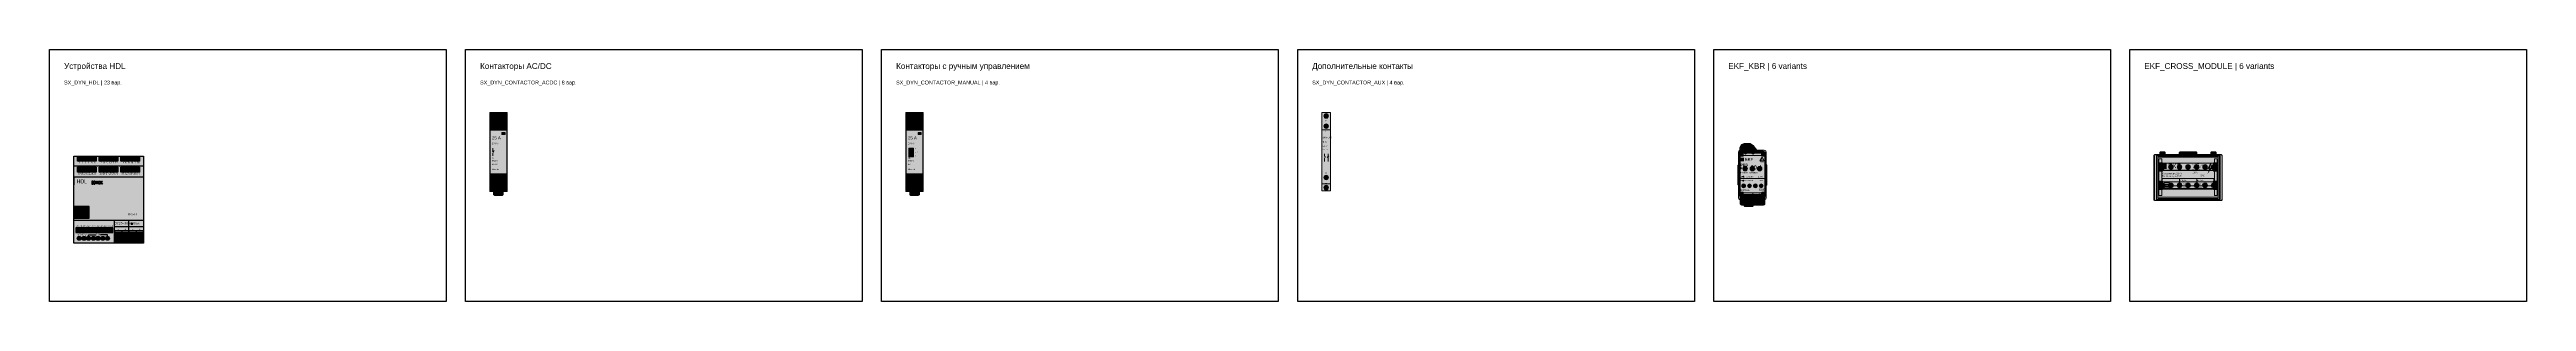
# Model space of a CAD drawing. Header units: millimetres. Extents: x 27500 to 33280, y -10980 to 420.
# Drawn here: x 27500 to 30060, y -1080 to -820 of the extents above; entities that cross this region are included whole.
import ezdxf
from ezdxf.enums import TextEntityAlignment as Align

# ---------------------------------------------------------------- set-up
doc = ezdxf.new("R2010")
doc.units = ezdxf.units.MM
for name, color, linetype, lineweight, true_color in [('CT_BODY', 7, 'Continuous', 5, 0xf1f1e9), ('CT_DETAIL', 7, 'Continuous', 5, 0x34393c), ('CT_INDICATOR', 7, 'Continuous', 5, 0xc32d2b), ('CT_SLOT', 7, 'Continuous', 5, 0x666e73), ('CT_TERMINAL', 7, 'Continuous', 5, 0xb1b6bb), ('LEVERS', 7, 'Continuous', 5, 0x2b7ac1)]:
    doc.layers.add(name, color=color, linetype=linetype, lineweight=lineweight, true_color=true_color)
for name, color, linetype, lineweight in [('EKF_DETAILS', 7, 'Continuous', 5), ('EKF_FILL', 7, 'Continuous', 5), ('EKF_LABELS', 7, 'Continuous', 5), ('EKF_OUTLINE', 7, 'Continuous', 13), ('EKF_TERMINALS', 7, 'Continuous', 5), ('KBR_DETAILS', 7, 'Continuous', 5), ('KBR_FILL', 7, 'Continuous', 5), ('KBR_LABELS', 7, 'Continuous', 5), ('KBR_OUTLINE', 7, 'Continuous', 13), ('KBR_TERMINALS', 7, 'Continuous', 5)]:
    doc.layers.add(name, color=color, linetype=linetype, lineweight=lineweight)
doc.layers.add('LAYOUT_PARAMETERS', color=7, linetype='Continuous', plot=False)
for name, color, linetype, true_color in [('SX_HDL_BODY', 7, 'Continuous', 0x2d2e35), ('SX_HDL_COVER', 7, 'Continuous', 0x464956), ('SX_HDL_METAL', 7, 'Continuous', 0xb9bbc2), ('SX_HDL_TERMINALS', 7, 'Continuous', 0xe07e2b), ('SX_ZEN_KNX_BLACK', 7, 'Continuous', 0x2b2e31)]:
    doc.layers.add(name, color=color, linetype=linetype, true_color=true_color)
doc.styles.add('EKF_ARIAL', font='arial.ttf')
doc.styles.add('KBR_BOLD', font='arialbd.ttf')
doc.styles.add('LAYOUT_CONTACTOR_ARIAL', font='arial.ttf')
doc.styles.get("Standard").update_dxf_attribs({"font": 'arial.ttf'})
doc.styles.add('SX_DYNAMIC_ARIAL', font='arial.ttf')
doc.styles.add('SX_HDL_M_S48.1_Unecom', font='isocpeur.ttf', dxfattribs={"height": 2.5})

# ---------------------------------------------------------------- blocks, each defined once
blk = doc.blocks.new('SX_DYN_HDL_G023')
at = {"true_color": 0xe6e6e4}
h = blk.add_hatch(color=254, dxfattribs=at)
h.dxf.hatch_style = 2
h.paths.add_polyline_path([(20.6, 17.8), (20.5, 18), (21.7, 19.2), (20.8, 19.2), (19.6, 17.9), (19.6, 18), (19.6, 19.2), (18.8, 19.2), (18.7, 16.2), (19.6, 16.2), (19.6, 17.1), (19.9, 17.4), (20.9, 16.2), (21.9, 16.2)])
h = blk.add_hatch(color=254, dxfattribs=at)
h.dxf.hatch_style = 2
h.paths.add_polyline_path([(23.6, 19.2), (24.9, 17.3), (24.9, 19.2), (25.7, 19.2), (25.7, 16.3), (24.8, 16.3), (23.4, 18.1), (23.4, 16.3), (22.6, 16.3), (22.6, 19.2)])
h = blk.add_hatch(color=254, dxfattribs=at)
h.dxf.hatch_style = 2
h.paths.add_polyline_path([(29.8, 16.2), (28.8, 16.2), (27.9, 17.3), (26.9, 16.2), (26.1, 16.2), (27.5, 17.8), (26.4, 19.2), (27.3, 19.2), (28.1, 18.3), (29, 19.2), (29.8, 19.2), (28.5, 17.9)])
at = {"true_color": 0xecebe0}
h = blk.add_hatch(color=254, dxfattribs=at)
h.dxf.hatch_style = 1
h.paths.add_polyline_path([(49.6, -33), (42.5, -33), (42.5, -44), (49.6, -44)])
at = {"true_color": 0xe4d33e}
h = blk.add_hatch(color=53, dxfattribs=at)
h.dxf.hatch_style = 1
h.paths.add_polyline_path([(56.7, -33), (49.6, -33), (49.6, -44), (56.7, -44)])
at = {"true_color": 0x1c1d1f}
h = blk.add_hatch(color=250, dxfattribs=at)
h.dxf.hatch_style = 1
h.paths.add_polyline_path([(64.5, -33), (57.4, -33), (57.4, -44), (64.5, -44)])
at = {"true_color": 0xc92a2d}
h = blk.add_hatch(color=242, dxfattribs=at)
h.dxf.hatch_style = 1
h.paths.add_polyline_path([(71.7, -33), (64.5, -33), (64.5, -44), (71.7, -44)])
at = {"layer": 'SX_HDL_BODY', "true_color": 0x232428}
blk.add_hatch(color=250, dxfattribs=at).paths.add_polyline_path([(0, 15.4), (0, 19.4), (0, 23.4), (0, 34.9), (0, 45), (4, 45), (7.2, 45), (10.4, 45), (13.6, 45), (16.8, 45), (20, 45), (23.2, 45), (26.4, 45), (29.6, 45), (32.8, 45), (36, 45), (39.2, 45), (42.4, 45), (45.6, 45), (48.8, 45), (52, 45), (55.2, 45), (58.4, 45), (61.6, 45), (64.8, 45), (68, 45), (72, 45), (72, 34.9), (72, 23.4), (72, -21.6), (72, -25.6), (72, -28), (72, -32.3), (72, -45), (64.5, -45), (57.1, -45), (49.6, -45), (42.1, -45), (0, -45), (0, -21.6), (0, -12.2), (0, -6.6)])
at = {"layer": 'SX_HDL_COVER', "true_color": 0x464956}
blk.add_hatch(color=251, dxfattribs=at).paths.add_polyline_path([(16, -19), (16, -7), (0.5, -7), (0.5, -19)])
at = {"layer": 'SX_HDL_METAL', "true_color": 0xb9bbc2}
for points in [[(7.7, -39.9), (7.7, -40), (7.7, -40.1), (7.7, -40.1), (7.7, -40.2), (7.7, -40.3), (7.7, -40.3), (7.7, -40.4), (7.6, -40.5), (7.6, -40.5), (7.6, -40.6), (7.6, -40.6), (7.6, -40.7), (7.5, -40.8), (7.5, -40.8), (7.5, -40.9), (7.4, -40.9), (7.4, -41), (7.4, -41), (7.3, -41.1), (7.3, -41.1), (7.3, -41.2), (7.2, -41.3), (7.2, -41.3), (7.1, -41.3), (7.1, -41.4), (7, -41.4), (7, -41.5), (6.9, -41.5), (6.9, -41.6), (6.8, -41.6), (6.8, -41.6), (6.7, -41.7), (6.7, -41.7), (6.6, -41.7), (6.5, -41.8), (6.5, -41.8), (6.4, -41.8), (6.4, -41.8), (6.3, -41.8), (6.2, -41.9), (6.2, -41.9), (6.1, -41.9), (6, -41.9), (6, -41.9), (5.9, -41.9), (5.8, -41.9), (5.8, -41.9), (5.7, -41.9), (5.7, -41.9), (5.6, -41.9), (5.5, -41.9), (5.5, -41.9), (5.4, -41.9), (5.3, -41.9), (5.3, -41.9), (5.2, -41.9), (5.1, -41.8), (5.1, -41.8), (5, -41.8), (5, -41.8), (4.9, -41.8), (4.8, -41.7), (4.8, -41.7), (4.7, -41.7), (4.7, -41.6), (4.6, -41.6), (4.6, -41.6), (4.5, -41.5), (4.5, -41.5), (4.4, -41.4), (4.4, -41.4), (4.3, -41.3), (4.3, -41.3), (4.2, -41.3), (4.2, -41.2), (4.1, -41.1), (4.1, -41.1), (4.1, -41), (4, -41), (4, -40.9), (4, -40.9), (3.9, -40.8), (3.9, -40.8), (3.9, -40.7), (3.9, -40.6), (3.8, -40.6), (3.8, -40.5), (3.8, -40.5), (3.8, -40.4), (3.8, -40.3), (3.7, -40.3), (3.7, -40.2), (3.7, -40.1), (3.7, -40.1), (3.7, -40), (3.7, -39.9), (3.7, -39.9), (3.7, -39.8), (3.7, -39.7), (3.7, -39.7), (3.7, -39.6), (3.8, -39.5), (3.8, -39.5), (3.8, -39.4), (3.8, -39.4), (3.8, -39.3), (3.9, -39.2), (3.9, -39.2), (3.9, -39.1), (3.9, -39.1), (4, -39), (4, -38.9), (4, -38.9), (4.1, -38.8), (4.1, -38.8), (4.1, -38.7), (4.2, -38.7), (4.2, -38.6), (4.3, -38.6), (4.3, -38.5), (4.4, -38.5), (4.4, -38.4), (4.5, -38.4), (4.5, -38.4), (4.6, -38.3), (4.6, -38.3), (4.7, -38.2), (4.7, -38.2), (4.8, -38.2), (4.8, -38.1), (4.9, -38.1), (5, -38.1), (5, -38.1), (5.1, -38), (5.1, -38), (5.2, -38), (5.3, -38), (5.3, -38), (5.4, -38), (5.5, -38), (5.5, -38), (5.6, -37.9), (5.7, -37.9), (5.7, -37.9), (5.8, -37.9), (5.8, -37.9), (5.9, -38), (6, -38), (6, -38), (6.1, -38), (6.2, -38), (6.2, -38), (6.3, -38), (6.4, -38), (6.4, -38.1), (6.5, -38.1), (6.5, -38.1), (6.6, -38.1), (6.7, -38.2), (6.7, -38.2), (6.8, -38.2), (6.8, -38.3), (6.9, -38.3), (6.9, -38.4), (7, -38.4), (7, -38.4), (7.1, -38.5), (7.1, -38.5), (7.2, -38.6), (7.2, -38.6), (7.3, -38.7), (7.3, -38.7), (7.3, -38.8), (7.4, -38.8), (7.4, -38.9), (7.4, -38.9), (7.5, -39), (7.5, -39.1), (7.5, -39.1), (7.6, -39.2), (7.6, -39.2), (7.6, -39.3), (7.6, -39.4), (7.6, -39.4), (7.7, -39.5), (7.7, -39.5), (7.7, -39.6), (7.7, -39.7), (7.7, -39.7), (7.7, -39.8), (7.7, -39.9)], [(12.6, -39.9), (12.6, -40), (12.6, -40.1), (12.6, -40.1), (12.6, -40.2), (12.5, -40.3), (12.5, -40.3), (12.5, -40.4), (12.5, -40.5), (12.5, -40.5), (12.5, -40.6), (12.4, -40.6), (12.4, -40.7), (12.4, -40.8), (12.4, -40.8), (12.3, -40.9), (12.3, -40.9), (12.3, -41), (12.2, -41), (12.2, -41.1), (12.2, -41.1), (12.1, -41.2), (12.1, -41.3), (12, -41.3), (12, -41.3), (11.9, -41.4), (11.9, -41.4), (11.8, -41.5), (11.8, -41.5), (11.7, -41.6), (11.7, -41.6), (11.6, -41.6), (11.6, -41.7), (11.5, -41.7), (11.5, -41.7), (11.4, -41.8), (11.3, -41.8), (11.3, -41.8), (11.2, -41.8), (11.2, -41.8), (11.1, -41.9), (11, -41.9), (11, -41.9), (10.9, -41.9), (10.8, -41.9), (10.8, -41.9), (10.7, -41.9), (10.6, -41.9), (10.6, -41.9), (10.5, -41.9), (10.4, -41.9), (10.4, -41.9), (10.3, -41.9), (10.2, -41.9), (10.2, -41.9), (10.1, -41.9), (10.1, -41.9), (10, -41.8), (9.9, -41.8), (9.9, -41.8), (9.8, -41.8), (9.8, -41.8), (9.7, -41.7), (9.6, -41.7), (9.6, -41.7), (9.5, -41.6), (9.5, -41.6), (9.4, -41.6), (9.4, -41.5), (9.3, -41.5), (9.3, -41.4), (9.2, -41.4), (9.2, -41.3), (9.1, -41.3), (9.1, -41.3), (9, -41.2), (9, -41.1), (9, -41.1), (8.9, -41), (8.9, -41), (8.8, -40.9), (8.8, -40.9), (8.8, -40.8), (8.8, -40.8), (8.7, -40.7), (8.7, -40.6), (8.7, -40.6), (8.7, -40.5), (8.6, -40.5), (8.6, -40.4), (8.6, -40.3), (8.6, -40.3), (8.6, -40.2), (8.6, -40.1), (8.6, -40.1), (8.6, -40), (8.6, -39.9), (8.6, -39.9), (8.6, -39.8), (8.6, -39.7), (8.6, -39.7), (8.6, -39.6), (8.6, -39.5), (8.6, -39.5), (8.6, -39.4), (8.7, -39.4), (8.7, -39.3), (8.7, -39.2), (8.7, -39.2), (8.8, -39.1), (8.8, -39.1), (8.8, -39), (8.8, -38.9), (8.9, -38.9), (8.9, -38.8), (9, -38.8), (9, -38.7), (9, -38.7), (9.1, -38.6), (9.1, -38.6), (9.2, -38.5), (9.2, -38.5), (9.3, -38.4), (9.3, -38.4), (9.4, -38.4), (9.4, -38.3), (9.5, -38.3), (9.5, -38.2), (9.6, -38.2), (9.6, -38.2), (9.7, -38.1), (9.8, -38.1), (9.8, -38.1), (9.9, -38.1), (9.9, -38), (10, -38), (10.1, -38), (10.1, -38), (10.2, -38), (10.2, -38), (10.3, -38), (10.4, -38), (10.4, -37.9), (10.5, -37.9), (10.6, -37.9), (10.6, -37.9), (10.7, -37.9), (10.8, -38), (10.8, -38), (10.9, -38), (11, -38), (11, -38), (11.1, -38), (11.2, -38), (11.2, -38), (11.3, -38.1), (11.3, -38.1), (11.4, -38.1), (11.5, -38.1), (11.5, -38.2), (11.6, -38.2), (11.6, -38.2), (11.7, -38.3), (11.7, -38.3), (11.8, -38.4), (11.8, -38.4), (11.9, -38.4), (11.9, -38.5), (12, -38.5), (12, -38.6), (12.1, -38.6), (12.1, -38.7), (12.2, -38.7), (12.2, -38.8), (12.2, -38.8), (12.3, -38.9), (12.3, -38.9), (12.3, -39), (12.4, -39.1), (12.4, -39.1), (12.4, -39.2), (12.4, -39.2), (12.5, -39.3), (12.5, -39.4), (12.5, -39.4), (12.5, -39.5), (12.5, -39.5), (12.5, -39.6), (12.6, -39.7), (12.6, -39.7), (12.6, -39.8), (12.6, -39.9)], [(17.4, -39.9), (17.4, -40), (17.4, -40.1), (17.4, -40.1), (17.4, -40.2), (17.4, -40.3), (17.4, -40.3), (17.4, -40.4), (17.4, -40.5), (17.3, -40.5), (17.3, -40.6), (17.3, -40.6), (17.3, -40.7), (17.2, -40.8), (17.2, -40.8), (17.2, -40.9), (17.2, -40.9), (17.1, -41), (17.1, -41), (17.1, -41.1), (17, -41.1), (17, -41.2), (16.9, -41.3), (16.9, -41.3), (16.8, -41.3), (16.8, -41.4), (16.7, -41.4), (16.7, -41.5), (16.6, -41.5), (16.6, -41.6), (16.5, -41.6), (16.5, -41.6), (16.4, -41.7), (16.4, -41.7), (16.3, -41.7), (16.3, -41.8), (16.2, -41.8), (16.1, -41.8), (16.1, -41.8), (16, -41.8), (15.9, -41.9), (15.9, -41.9), (15.8, -41.9), (15.8, -41.9), (15.7, -41.9), (15.6, -41.9), (15.6, -41.9), (15.5, -41.9), (15.4, -41.9), (15.4, -41.9), (15.3, -41.9), (15.2, -41.9), (15.2, -41.9), (15.1, -41.9), (15, -41.9), (15, -41.9), (14.9, -41.9), (14.9, -41.8), (14.8, -41.8), (14.7, -41.8), (14.7, -41.8), (14.6, -41.8), (14.5, -41.7), (14.5, -41.7), (14.4, -41.7), (14.4, -41.6), (14.3, -41.6), (14.3, -41.6), (14.2, -41.5), (14.2, -41.5), (14.1, -41.4), (14.1, -41.4), (14, -41.3), (14, -41.3), (13.9, -41.3), (13.9, -41.2), (13.8, -41.1), (13.8, -41.1), (13.8, -41), (13.7, -41), (13.7, -40.9), (13.7, -40.9), (13.6, -40.8), (13.6, -40.8), (13.6, -40.7), (13.6, -40.6), (13.5, -40.6), (13.5, -40.5), (13.5, -40.5), (13.5, -40.4), (13.5, -40.3), (13.5, -40.3), (13.5, -40.2), (13.4, -40.1), (13.4, -40.1), (13.4, -40), (13.4, -39.9), (13.4, -39.9), (13.4, -39.8), (13.4, -39.7), (13.5, -39.7), (13.5, -39.6), (13.5, -39.5), (13.5, -39.5), (13.5, -39.4), (13.5, -39.4), (13.5, -39.3), (13.6, -39.2), (13.6, -39.2), (13.6, -39.1), (13.6, -39.1), (13.7, -39), (13.7, -38.9), (13.7, -38.9), (13.8, -38.8), (13.8, -38.8), (13.8, -38.7), (13.9, -38.7), (13.9, -38.6), (14, -38.6), (14, -38.5), (14.1, -38.5), (14.1, -38.4), (14.2, -38.4), (14.2, -38.4), (14.3, -38.3), (14.3, -38.3), (14.4, -38.2), (14.4, -38.2), (14.5, -38.2), (14.5, -38.1), (14.6, -38.1), (14.7, -38.1), (14.7, -38.1), (14.8, -38), (14.9, -38), (14.9, -38), (15, -38), (15, -38), (15.1, -38), (15.2, -38), (15.2, -38), (15.3, -37.9), (15.4, -37.9), (15.4, -37.9), (15.5, -37.9), (15.6, -37.9), (15.6, -38), (15.7, -38), (15.8, -38), (15.8, -38), (15.9, -38), (15.9, -38), (16, -38), (16.1, -38), (16.1, -38.1), (16.2, -38.1), (16.3, -38.1), (16.3, -38.1), (16.4, -38.2), (16.4, -38.2), (16.5, -38.2), (16.5, -38.3), (16.6, -38.3), (16.6, -38.4), (16.7, -38.4), (16.7, -38.4), (16.8, -38.5), (16.8, -38.5), (16.9, -38.6), (16.9, -38.6), (17, -38.7), (17, -38.7), (17.1, -38.8), (17.1, -38.8), (17.1, -38.9), (17.2, -38.9), (17.2, -39), (17.2, -39.1), (17.2, -39.1), (17.3, -39.2), (17.3, -39.2), (17.3, -39.3), (17.3, -39.4), (17.4, -39.4), (17.4, -39.5), (17.4, -39.5), (17.4, -39.6), (17.4, -39.7), (17.4, -39.7), (17.4, -39.8), (17.4, -39.9)], [(22.3, -39.9), (22.3, -40), (22.3, -40.1), (22.3, -40.1), (22.3, -40.2), (22.3, -40.3), (22.2, -40.3), (22.2, -40.4), (22.2, -40.5), (22.2, -40.5), (22.2, -40.6), (22.2, -40.6), (22.1, -40.7), (22.1, -40.8), (22.1, -40.8), (22, -40.9), (22, -40.9), (22, -41), (21.9, -41), (21.9, -41.1), (21.9, -41.1), (21.8, -41.2), (21.8, -41.3), (21.7, -41.3), (21.7, -41.3), (21.7, -41.4), (21.6, -41.4), (21.6, -41.5), (21.5, -41.5), (21.5, -41.6), (21.4, -41.6), (21.3, -41.6), (21.3, -41.7), (21.2, -41.7), (21.2, -41.7), (21.1, -41.8), (21.1, -41.8), (21, -41.8), (20.9, -41.8), (20.9, -41.8), (20.8, -41.9), (20.7, -41.9), (20.7, -41.9), (20.6, -41.9), (20.6, -41.9), (20.5, -41.9), (20.4, -41.9), (20.4, -41.9), (20.3, -41.9), (20.2, -41.9), (20.2, -41.9), (20.1, -41.9), (20, -41.9), (20, -41.9), (19.9, -41.9), (19.8, -41.9), (19.8, -41.9), (19.7, -41.8), (19.6, -41.8), (19.6, -41.8), (19.5, -41.8), (19.5, -41.8), (19.4, -41.7), (19.3, -41.7), (19.3, -41.7), (19.2, -41.6), (19.2, -41.6), (19.1, -41.6), (19.1, -41.5), (19, -41.5), (19, -41.4), (18.9, -41.4), (18.9, -41.3), (18.8, -41.3), (18.8, -41.3), (18.7, -41.2), (18.7, -41.1), (18.7, -41.1), (18.6, -41), (18.6, -41), (18.6, -40.9), (18.5, -40.9), (18.5, -40.8), (18.5, -40.8), (18.4, -40.7), (18.4, -40.6), (18.4, -40.6), (18.4, -40.5), (18.4, -40.5), (18.3, -40.4), (18.3, -40.3), (18.3, -40.3), (18.3, -40.2), (18.3, -40.1), (18.3, -40.1), (18.3, -40), (18.3, -39.9), (18.3, -39.9), (18.3, -39.8), (18.3, -39.7), (18.3, -39.7), (18.3, -39.6), (18.3, -39.5), (18.3, -39.5), (18.4, -39.4), (18.4, -39.4), (18.4, -39.3), (18.4, -39.2), (18.4, -39.2), (18.5, -39.1), (18.5, -39.1), (18.5, -39), (18.6, -38.9), (18.6, -38.9), (18.6, -38.8), (18.7, -38.8), (18.7, -38.7), (18.7, -38.7), (18.8, -38.6), (18.8, -38.6), (18.9, -38.5), (18.9, -38.5), (19, -38.4), (19, -38.4), (19.1, -38.4), (19.1, -38.3), (19.2, -38.3), (19.2, -38.2), (19.3, -38.2), (19.3, -38.2), (19.4, -38.1), (19.5, -38.1), (19.5, -38.1), (19.6, -38.1), (19.6, -38), (19.7, -38), (19.8, -38), (19.8, -38), (19.9, -38), (20, -38), (20, -38), (20.1, -38), (20.2, -37.9), (20.2, -37.9), (20.3, -37.9), (20.4, -37.9), (20.4, -37.9), (20.5, -38), (20.6, -38), (20.6, -38), (20.7, -38), (20.7, -38), (20.8, -38), (20.9, -38), (20.9, -38), (21, -38.1), (21.1, -38.1), (21.1, -38.1), (21.2, -38.1), (21.2, -38.2), (21.3, -38.2), (21.3, -38.2), (21.4, -38.3), (21.5, -38.3), (21.5, -38.4), (21.6, -38.4), (21.6, -38.4), (21.7, -38.5), (21.7, -38.5), (21.7, -38.6), (21.8, -38.6), (21.8, -38.7), (21.9, -38.7), (21.9, -38.8), (21.9, -38.8), (22, -38.9), (22, -38.9), (22, -39), (22.1, -39.1), (22.1, -39.1), (22.1, -39.2), (22.2, -39.2), (22.2, -39.3), (22.2, -39.4), (22.2, -39.4), (22.2, -39.5), (22.2, -39.5), (22.3, -39.6), (22.3, -39.7), (22.3, -39.7), (22.3, -39.8), (22.3, -39.9)], [(27.1, -39.9), (27.1, -40), (27.1, -40.1), (27.1, -40.1), (27.1, -40.2), (27.1, -40.3), (27.1, -40.3), (27.1, -40.4), (27.1, -40.5), (27.1, -40.5), (27, -40.6), (27, -40.6), (27, -40.7), (27, -40.8), (26.9, -40.8), (26.9, -40.9), (26.9, -40.9), (26.8, -41), (26.8, -41), (26.8, -41.1), (26.7, -41.1), (26.7, -41.2), (26.6, -41.3), (26.6, -41.3), (26.6, -41.3), (26.5, -41.4), (26.5, -41.4), (26.4, -41.5), (26.4, -41.5), (26.3, -41.6), (26.3, -41.6), (26.2, -41.6), (26.1, -41.7), (26.1, -41.7), (26, -41.7), (26, -41.8), (25.9, -41.8), (25.9, -41.8), (25.8, -41.8), (25.7, -41.8), (25.7, -41.9), (25.6, -41.9), (25.5, -41.9), (25.5, -41.9), (25.4, -41.9), (25.3, -41.9), (25.3, -41.9), (25.2, -41.9), (25.1, -41.9), (25.1, -41.9), (25, -41.9), (25, -41.9), (24.9, -41.9), (24.8, -41.9), (24.8, -41.9), (24.7, -41.9), (24.6, -41.9), (24.6, -41.8), (24.5, -41.8), (24.4, -41.8), (24.4, -41.8), (24.3, -41.8), (24.3, -41.7), (24.2, -41.7), (24.2, -41.7), (24.1, -41.6), (24, -41.6), (24, -41.6), (23.9, -41.5), (23.9, -41.5), (23.8, -41.4), (23.8, -41.4), (23.7, -41.3), (23.7, -41.3), (23.6, -41.3), (23.6, -41.2), (23.6, -41.1), (23.5, -41.1), (23.5, -41), (23.5, -41), (23.4, -40.9), (23.4, -40.9), (23.4, -40.8), (23.3, -40.8), (23.3, -40.7), (23.3, -40.6), (23.3, -40.6), (23.2, -40.5), (23.2, -40.5), (23.2, -40.4), (23.2, -40.3), (23.2, -40.3), (23.2, -40.2), (23.2, -40.1), (23.2, -40.1), (23.2, -40), (23.2, -39.9), (23.2, -39.9), (23.2, -39.8), (23.2, -39.7), (23.2, -39.7), (23.2, -39.6), (23.2, -39.5), (23.2, -39.5), (23.2, -39.4), (23.2, -39.4), (23.3, -39.3), (23.3, -39.2), (23.3, -39.2), (23.3, -39.1), (23.4, -39.1), (23.4, -39), (23.4, -38.9), (23.5, -38.9), (23.5, -38.8), (23.5, -38.8), (23.6, -38.7), (23.6, -38.7), (23.6, -38.6), (23.7, -38.6), (23.7, -38.5), (23.8, -38.5), (23.8, -38.4), (23.9, -38.4), (23.9, -38.4), (24, -38.3), (24, -38.3), (24.1, -38.2), (24.2, -38.2), (24.2, -38.2), (24.3, -38.1), (24.3, -38.1), (24.4, -38.1), (24.4, -38.1), (24.5, -38), (24.6, -38), (24.6, -38), (24.7, -38), (24.8, -38), (24.8, -38), (24.9, -38), (25, -38), (25, -37.9), (25.1, -37.9), (25.1, -37.9), (25.2, -37.9), (25.3, -37.9), (25.3, -38), (25.4, -38), (25.5, -38), (25.5, -38), (25.6, -38), (25.7, -38), (25.7, -38), (25.8, -38), (25.9, -38.1), (25.9, -38.1), (26, -38.1), (26, -38.1), (26.1, -38.2), (26.1, -38.2), (26.2, -38.2), (26.3, -38.3), (26.3, -38.3), (26.4, -38.4), (26.4, -38.4), (26.5, -38.4), (26.5, -38.5), (26.6, -38.5), (26.6, -38.6), (26.6, -38.6), (26.7, -38.7), (26.7, -38.7), (26.8, -38.8), (26.8, -38.8), (26.8, -38.9), (26.9, -38.9), (26.9, -39), (26.9, -39.1), (27, -39.1), (27, -39.2), (27, -39.2), (27, -39.3), (27.1, -39.4), (27.1, -39.4), (27.1, -39.5), (27.1, -39.5), (27.1, -39.6), (27.1, -39.7), (27.1, -39.7), (27.1, -39.8), (27.1, -39.9)], [(32, -39.9), (32, -40), (32, -40.1), (32, -40.1), (32, -40.2), (32, -40.3), (32, -40.3), (31.9, -40.4), (31.9, -40.5), (31.9, -40.5), (31.9, -40.6), (31.9, -40.6), (31.8, -40.7), (31.8, -40.8), (31.8, -40.8), (31.8, -40.9), (31.7, -40.9), (31.7, -41), (31.7, -41), (31.6, -41.1), (31.6, -41.1), (31.5, -41.2), (31.5, -41.3), (31.5, -41.3), (31.4, -41.3), (31.4, -41.4), (31.3, -41.4), (31.3, -41.5), (31.2, -41.5), (31.2, -41.6), (31.1, -41.6), (31.1, -41.6), (31, -41.7), (30.9, -41.7), (30.9, -41.7), (30.8, -41.8), (30.8, -41.8), (30.7, -41.8), (30.6, -41.8), (30.6, -41.8), (30.5, -41.9), (30.5, -41.9), (30.4, -41.9), (30.3, -41.9), (30.3, -41.9), (30.2, -41.9), (30.1, -41.9), (30.1, -41.9), (30, -41.9), (29.9, -41.9), (29.9, -41.9), (29.8, -41.9), (29.7, -41.9), (29.7, -41.9), (29.6, -41.9), (29.6, -41.9), (29.5, -41.9), (29.4, -41.8), (29.4, -41.8), (29.3, -41.8), (29.2, -41.8), (29.2, -41.8), (29.1, -41.7), (29.1, -41.7), (29, -41.7), (29, -41.6), (28.9, -41.6), (28.8, -41.6), (28.8, -41.5), (28.7, -41.5), (28.7, -41.4), (28.6, -41.4), (28.6, -41.3), (28.5, -41.3), (28.5, -41.3), (28.5, -41.2), (28.4, -41.1), (28.4, -41.1), (28.3, -41), (28.3, -41), (28.3, -40.9), (28.2, -40.9), (28.2, -40.8), (28.2, -40.8), (28.2, -40.7), (28.1, -40.6), (28.1, -40.6), (28.1, -40.5), (28.1, -40.5), (28.1, -40.4), (28, -40.3), (28, -40.3), (28, -40.2), (28, -40.1), (28, -40.1), (28, -40), (28, -39.9), (28, -39.9), (28, -39.8), (28, -39.7), (28, -39.7), (28, -39.6), (28, -39.5), (28.1, -39.5), (28.1, -39.4), (28.1, -39.4), (28.1, -39.3), (28.1, -39.2), (28.2, -39.2), (28.2, -39.1), (28.2, -39.1), (28.2, -39), (28.3, -38.9), (28.3, -38.9), (28.3, -38.8), (28.4, -38.8), (28.4, -38.7), (28.5, -38.7), (28.5, -38.6), (28.5, -38.6), (28.6, -38.5), (28.6, -38.5), (28.7, -38.4), (28.7, -38.4), (28.8, -38.4), (28.8, -38.3), (28.9, -38.3), (29, -38.2), (29, -38.2), (29.1, -38.2), (29.1, -38.1), (29.2, -38.1), (29.2, -38.1), (29.3, -38.1), (29.4, -38), (29.4, -38), (29.5, -38), (29.6, -38), (29.6, -38), (29.7, -38), (29.7, -38), (29.8, -38), (29.9, -37.9), (29.9, -37.9), (30, -37.9), (30.1, -37.9), (30.1, -37.9), (30.2, -38), (30.3, -38), (30.3, -38), (30.4, -38), (30.5, -38), (30.5, -38), (30.6, -38), (30.6, -38), (30.7, -38.1), (30.8, -38.1), (30.8, -38.1), (30.9, -38.1), (30.9, -38.2), (31, -38.2), (31.1, -38.2), (31.1, -38.3), (31.2, -38.3), (31.2, -38.4), (31.3, -38.4), (31.3, -38.4), (31.4, -38.5), (31.4, -38.5), (31.5, -38.6), (31.5, -38.6), (31.5, -38.7), (31.6, -38.7), (31.6, -38.8), (31.7, -38.8), (31.7, -38.9), (31.7, -38.9), (31.8, -39), (31.8, -39.1), (31.8, -39.1), (31.8, -39.2), (31.9, -39.2), (31.9, -39.3), (31.9, -39.4), (31.9, -39.4), (31.9, -39.5), (32, -39.5), (32, -39.6), (32, -39.7), (32, -39.7), (32, -39.8), (32, -39.9)], [(36.9, -39.9), (36.9, -40), (36.9, -40.1), (36.8, -40.1), (36.8, -40.2), (36.8, -40.3), (36.8, -40.3), (36.8, -40.4), (36.8, -40.5), (36.8, -40.5), (36.8, -40.6), (36.7, -40.6), (36.7, -40.7), (36.7, -40.8), (36.7, -40.8), (36.6, -40.9), (36.6, -40.9), (36.6, -41), (36.5, -41), (36.5, -41.1), (36.4, -41.1), (36.4, -41.2), (36.4, -41.3), (36.3, -41.3), (36.3, -41.3), (36.2, -41.4), (36.2, -41.4), (36.1, -41.5), (36.1, -41.5), (36, -41.6), (36, -41.6), (35.9, -41.6), (35.9, -41.7), (35.8, -41.7), (35.7, -41.7), (35.7, -41.8), (35.6, -41.8), (35.6, -41.8), (35.5, -41.8), (35.4, -41.8), (35.4, -41.9), (35.3, -41.9), (35.3, -41.9), (35.2, -41.9), (35.1, -41.9), (35.1, -41.9), (35, -41.9), (34.9, -41.9), (34.9, -41.9), (34.8, -41.9), (34.7, -41.9), (34.7, -41.9), (34.6, -41.9), (34.5, -41.9), (34.5, -41.9), (34.4, -41.9), (34.3, -41.9), (34.3, -41.8), (34.2, -41.8), (34.2, -41.8), (34.1, -41.8), (34, -41.8), (34, -41.7), (33.9, -41.7), (33.9, -41.7), (33.8, -41.6), (33.8, -41.6), (33.7, -41.6), (33.6, -41.5), (33.6, -41.5), (33.5, -41.4), (33.5, -41.4), (33.5, -41.3), (33.4, -41.3), (33.4, -41.3), (33.3, -41.2), (33.3, -41.1), (33.2, -41.1), (33.2, -41), (33.2, -41), (33.1, -40.9), (33.1, -40.9), (33.1, -40.8), (33, -40.8), (33, -40.7), (33, -40.6), (33, -40.6), (33, -40.5), (32.9, -40.5), (32.9, -40.4), (32.9, -40.3), (32.9, -40.3), (32.9, -40.2), (32.9, -40.1), (32.9, -40.1), (32.9, -40), (32.9, -39.9), (32.9, -39.9), (32.9, -39.8), (32.9, -39.7), (32.9, -39.7), (32.9, -39.6), (32.9, -39.5), (32.9, -39.5), (32.9, -39.4), (33, -39.4), (33, -39.3), (33, -39.2), (33, -39.2), (33, -39.1), (33.1, -39.1), (33.1, -39), (33.1, -38.9), (33.2, -38.9), (33.2, -38.8), (33.2, -38.8), (33.3, -38.7), (33.3, -38.7), (33.4, -38.6), (33.4, -38.6), (33.5, -38.5), (33.5, -38.5), (33.5, -38.4), (33.6, -38.4), (33.6, -38.4), (33.7, -38.3), (33.8, -38.3), (33.8, -38.2), (33.9, -38.2), (33.9, -38.2), (34, -38.1), (34, -38.1), (34.1, -38.1), (34.2, -38.1), (34.2, -38), (34.3, -38), (34.3, -38), (34.4, -38), (34.5, -38), (34.5, -38), (34.6, -38), (34.7, -38), (34.7, -37.9), (34.8, -37.9), (34.9, -37.9), (34.9, -37.9), (35, -37.9), (35.1, -38), (35.1, -38), (35.2, -38), (35.3, -38), (35.3, -38), (35.4, -38), (35.4, -38), (35.5, -38), (35.6, -38.1), (35.6, -38.1), (35.7, -38.1), (35.7, -38.1), (35.8, -38.2), (35.9, -38.2), (35.9, -38.2), (36, -38.3), (36, -38.3), (36.1, -38.4), (36.1, -38.4), (36.2, -38.4), (36.2, -38.5), (36.3, -38.5), (36.3, -38.6), (36.4, -38.6), (36.4, -38.7), (36.4, -38.7), (36.5, -38.8), (36.5, -38.8), (36.6, -38.9), (36.6, -38.9), (36.6, -39), (36.7, -39.1), (36.7, -39.1), (36.7, -39.2), (36.7, -39.2), (36.8, -39.3), (36.8, -39.4), (36.8, -39.4), (36.8, -39.5), (36.8, -39.5), (36.8, -39.6), (36.8, -39.7), (36.8, -39.7), (36.9, -39.8), (36.9, -39.9)]]:
    blk.add_hatch(color=9, dxfattribs=at).paths.add_polyline_path(points)
at = {"layer": 'SX_HDL_TERMINALS', "true_color": 0xe07e2b}
h = blk.add_hatch(color=30, dxfattribs=at)
h.paths.add_polyline_path([(4, 39.9), (4, 45), (7.2, 45), (7.2, 39.9)])
h.paths.add_polyline_path([(6.8, 42.4), (6.8, 44.4), (6.8, 44.7), (6.5, 44.7), (4.4, 44.7), (4.4, 42.7), (4.4, 42.4), (4.6, 42.4)], flags=0)
h.paths.add_polyline_path([(5.9, 40.3), (6.2, 40.5), (6.4, 40.8), (6.5, 41.2), (6.4, 41.6), (6.2, 41.9), (5.9, 42.1), (5.6, 42.1), (5.2, 42.1), (4.9, 41.9), (4.7, 41.6), (4.6, 41.2), (4.7, 40.8), (4.9, 40.5), (5.2, 40.3), (5.6, 40.2)], flags=0)
h = blk.add_hatch(color=30, dxfattribs=at)
h.paths.add_polyline_path([(4, 28.5), (4, 33.6), (7.2, 33.6), (7.2, 28.5)])
h.paths.add_polyline_path([(6.8, 31), (6.8, 33), (6.8, 33.3), (6.5, 33.3), (4.4, 33.3), (4.4, 31.4), (4.4, 31), (4.6, 31)], flags=0)
h.paths.add_polyline_path([(5.9, 28.9), (6.2, 29.1), (6.4, 29.4), (6.5, 29.8), (6.4, 30.2), (6.2, 30.5), (5.9, 30.7), (5.6, 30.8), (5.2, 30.7), (4.9, 30.5), (4.7, 30.2), (4.6, 29.8), (4.7, 29.4), (4.9, 29.1), (5.2, 28.9), (5.6, 28.9)], flags=0)
h = blk.add_hatch(color=30, dxfattribs=at)
h.paths.add_polyline_path([(7.2, 45), (10.4, 45), (10.4, 39.9), (7.2, 39.9)])
h.paths.add_polyline_path([(10, 42.4), (10, 44.4), (10, 44.7), (9.7, 44.7), (7.6, 44.7), (7.6, 42.7), (7.6, 42.4), (7.8, 42.4)], flags=0)
h.paths.add_polyline_path([(9.1, 40.3), (9.4, 40.5), (9.6, 40.8), (9.7, 41.2), (9.6, 41.6), (9.4, 41.9), (9.1, 42.1), (8.8, 42.1), (8.4, 42.1), (8.1, 41.9), (7.9, 41.6), (7.8, 41.2), (7.9, 40.8), (8.1, 40.5), (8.4, 40.3), (8.8, 40.2)], flags=0)
h = blk.add_hatch(color=30, dxfattribs=at)
h.paths.add_polyline_path([(7.2, 33.6), (10.4, 33.6), (10.4, 28.5), (7.2, 28.5)])
h.paths.add_polyline_path([(10, 31), (10, 33), (10, 33.3), (9.7, 33.3), (7.6, 33.3), (7.6, 31.4), (7.6, 31), (7.8, 31)], flags=0)
h.paths.add_polyline_path([(9.1, 28.9), (9.4, 29.1), (9.6, 29.4), (9.7, 29.8), (9.6, 30.2), (9.4, 30.5), (9.1, 30.7), (8.8, 30.8), (8.4, 30.7), (8.1, 30.5), (7.9, 30.2), (7.8, 29.8), (7.9, 29.4), (8.1, 29.1), (8.4, 28.9), (8.8, 28.9)], flags=0)
h = blk.add_hatch(color=30, dxfattribs=at)
h.paths.add_polyline_path([(10.4, 45), (13.6, 45), (13.6, 39.9), (10.4, 39.9)])
h.paths.add_polyline_path([(13.2, 42.4), (13.2, 44.4), (13.2, 44.7), (12.9, 44.7), (10.8, 44.7), (10.8, 42.7), (10.8, 42.4), (11, 42.4)], flags=0)
h.paths.add_polyline_path([(12.3, 40.3), (12.6, 40.5), (12.8, 40.8), (12.9, 41.2), (12.8, 41.6), (12.6, 41.9), (12.3, 42.1), (12, 42.1), (11.6, 42.1), (11.3, 41.9), (11.1, 41.6), (11, 41.2), (11.1, 40.8), (11.3, 40.5), (11.6, 40.3), (12, 40.2)], flags=0)
h = blk.add_hatch(color=30, dxfattribs=at)
h.paths.add_polyline_path([(10.4, 33.6), (13.6, 33.6), (13.6, 28.5), (10.4, 28.5)])
h.paths.add_polyline_path([(13.2, 31), (13.2, 33), (13.2, 33.3), (12.9, 33.3), (10.8, 33.3), (10.8, 31.4), (10.8, 31), (11, 31)], flags=0)
h.paths.add_polyline_path([(12.3, 28.9), (12.6, 29.1), (12.8, 29.4), (12.9, 29.8), (12.8, 30.2), (12.6, 30.5), (12.3, 30.7), (12, 30.8), (11.6, 30.7), (11.3, 30.5), (11.1, 30.2), (11, 29.8), (11.1, 29.4), (11.3, 29.1), (11.6, 28.9), (12, 28.9)], flags=0)
h = blk.add_hatch(color=30, dxfattribs=at)
h.paths.add_polyline_path([(13.6, 45), (16.8, 45), (16.8, 39.9), (13.6, 39.9)])
h.paths.add_polyline_path([(16.4, 42.4), (16.4, 44.4), (16.4, 44.7), (16.1, 44.7), (14, 44.7), (14, 42.7), (14, 42.4), (14.2, 42.4)], flags=0)
h.paths.add_polyline_path([(15.5, 40.3), (15.8, 40.5), (16, 40.8), (16.1, 41.2), (16, 41.6), (15.8, 41.9), (15.5, 42.1), (15.2, 42.1), (14.8, 42.1), (14.5, 41.9), (14.3, 41.6), (14.2, 41.2), (14.3, 40.8), (14.5, 40.5), (14.8, 40.3), (15.2, 40.2)], flags=0)
h = blk.add_hatch(color=30, dxfattribs=at)
h.paths.add_polyline_path([(13.6, 33.6), (16.8, 33.6), (16.8, 28.5), (13.6, 28.5)])
h.paths.add_polyline_path([(16.4, 31), (16.4, 33), (16.4, 33.3), (16.1, 33.3), (14, 33.3), (14, 31.4), (14, 31), (14.2, 31)], flags=0)
h.paths.add_polyline_path([(15.5, 28.9), (15.8, 29.1), (16, 29.4), (16.1, 29.8), (16, 30.2), (15.8, 30.5), (15.5, 30.7), (15.2, 30.8), (14.8, 30.7), (14.5, 30.5), (14.3, 30.2), (14.2, 29.8), (14.3, 29.4), (14.5, 29.1), (14.8, 28.9), (15.2, 28.9)], flags=0)
h = blk.add_hatch(color=30, dxfattribs=at)
h.paths.add_polyline_path([(16.8, 45), (20, 45), (20, 39.9), (16.8, 39.9)])
h.paths.add_polyline_path([(19.6, 42.4), (19.6, 44.4), (19.6, 44.7), (19.3, 44.7), (17.2, 44.7), (17.2, 42.7), (17.2, 42.4), (17.4, 42.4)], flags=0)
h.paths.add_polyline_path([(18.7, 40.3), (19, 40.5), (19.2, 40.8), (19.3, 41.2), (19.2, 41.6), (19, 41.9), (18.7, 42.1), (18.4, 42.1), (18, 42.1), (17.7, 41.9), (17.5, 41.6), (17.4, 41.2), (17.5, 40.8), (17.7, 40.5), (18, 40.3), (18.4, 40.2)], flags=0)
h = blk.add_hatch(color=30, dxfattribs=at)
h.paths.add_polyline_path([(16.8, 33.6), (20, 33.6), (20, 28.5), (16.8, 28.5)])
h.paths.add_polyline_path([(19.6, 31), (19.6, 33), (19.6, 33.3), (19.3, 33.3), (17.2, 33.3), (17.2, 31.4), (17.2, 31), (17.4, 31)], flags=0)
h.paths.add_polyline_path([(18.7, 28.9), (19, 29.1), (19.2, 29.4), (19.3, 29.8), (19.2, 30.2), (19, 30.5), (18.7, 30.7), (18.4, 30.8), (18, 30.7), (17.7, 30.5), (17.5, 30.2), (17.4, 29.8), (17.5, 29.4), (17.7, 29.1), (18, 28.9), (18.4, 28.9)], flags=0)
h = blk.add_hatch(color=30, dxfattribs=at)
h.paths.add_polyline_path([(20, 45), (23.2, 45), (23.2, 39.9), (20, 39.9)])
h.paths.add_polyline_path([(22.8, 42.4), (22.8, 44.4), (22.8, 44.7), (22.5, 44.7), (20.4, 44.7), (20.4, 42.7), (20.4, 42.4), (20.6, 42.4)], flags=0)
h.paths.add_polyline_path([(21.9, 40.3), (22.2, 40.5), (22.4, 40.8), (22.5, 41.2), (22.4, 41.6), (22.2, 41.9), (21.9, 42.1), (21.6, 42.1), (21.2, 42.1), (20.9, 41.9), (20.7, 41.6), (20.6, 41.2), (20.7, 40.8), (20.9, 40.5), (21.2, 40.3), (21.6, 40.2)], flags=0)
h = blk.add_hatch(color=30, dxfattribs=at)
h.paths.add_polyline_path([(20, 33.6), (23.2, 33.6), (23.2, 28.5), (20, 28.5)])
h.paths.add_polyline_path([(22.8, 31), (22.8, 33), (22.8, 33.3), (22.5, 33.3), (20.4, 33.3), (20.4, 31.4), (20.4, 31), (20.6, 31)], flags=0)
h.paths.add_polyline_path([(21.9, 28.9), (22.2, 29.1), (22.4, 29.4), (22.5, 29.8), (22.4, 30.2), (22.2, 30.5), (21.9, 30.7), (21.6, 30.8), (21.2, 30.7), (20.9, 30.5), (20.7, 30.2), (20.6, 29.8), (20.7, 29.4), (20.9, 29.1), (21.2, 28.9), (21.6, 28.9)], flags=0)
h = blk.add_hatch(color=30, dxfattribs=at)
h.paths.add_polyline_path([(26.4, 39.9), (26.4, 45), (29.6, 45), (29.6, 39.9)])
h.paths.add_polyline_path([(29.2, 42.4), (29.2, 44.4), (29.2, 44.7), (28.9, 44.7), (26.8, 44.7), (26.8, 42.7), (26.8, 42.4), (27, 42.4)], flags=0)
h.paths.add_polyline_path([(28.3, 40.3), (28.6, 40.5), (28.8, 40.8), (28.9, 41.2), (28.8, 41.6), (28.6, 41.9), (28.3, 42.1), (28, 42.1), (27.6, 42.1), (27.3, 41.9), (27.1, 41.6), (27, 41.2), (27.1, 40.8), (27.3, 40.5), (27.6, 40.3), (28, 40.2)], flags=0)
h = blk.add_hatch(color=30, dxfattribs=at)
h.paths.add_polyline_path([(26.4, 28.5), (26.4, 33.6), (29.6, 33.6), (29.6, 28.5)])
h.paths.add_polyline_path([(29.2, 31), (29.2, 33), (29.2, 33.3), (28.9, 33.3), (26.8, 33.3), (26.8, 31.4), (26.8, 31), (27, 31)], flags=0)
h.paths.add_polyline_path([(28.3, 28.9), (28.6, 29.1), (28.8, 29.4), (28.9, 29.8), (28.8, 30.2), (28.6, 30.5), (28.3, 30.7), (28, 30.8), (27.6, 30.7), (27.3, 30.5), (27.1, 30.2), (27, 29.8), (27.1, 29.4), (27.3, 29.1), (27.6, 28.9), (28, 28.9)], flags=0)
h = blk.add_hatch(color=30, dxfattribs=at)
h.paths.add_polyline_path([(29.6, 45), (32.8, 45), (32.8, 39.9), (29.6, 39.9)])
h.paths.add_polyline_path([(32.4, 42.4), (32.4, 44.4), (32.4, 44.7), (32.1, 44.7), (30, 44.7), (30, 42.7), (30, 42.4), (30.2, 42.4)], flags=0)
h.paths.add_polyline_path([(31.5, 40.3), (31.8, 40.5), (32, 40.8), (32.1, 41.2), (32, 41.6), (31.8, 41.9), (31.5, 42.1), (31.2, 42.1), (30.8, 42.1), (30.5, 41.9), (30.3, 41.6), (30.2, 41.2), (30.3, 40.8), (30.5, 40.5), (30.8, 40.3), (31.2, 40.2)], flags=0)
h = blk.add_hatch(color=30, dxfattribs=at)
h.paths.add_polyline_path([(29.6, 33.6), (32.8, 33.6), (32.8, 28.5), (29.6, 28.5)])
h.paths.add_polyline_path([(32.4, 31), (32.4, 33), (32.4, 33.3), (32.1, 33.3), (30, 33.3), (30, 31.4), (30, 31), (30.2, 31)], flags=0)
h.paths.add_polyline_path([(31.5, 28.9), (31.8, 29.1), (32, 29.4), (32.1, 29.8), (32, 30.2), (31.8, 30.5), (31.5, 30.7), (31.2, 30.8), (30.8, 30.7), (30.5, 30.5), (30.3, 30.2), (30.2, 29.8), (30.3, 29.4), (30.5, 29.1), (30.8, 28.9), (31.2, 28.9)], flags=0)
h = blk.add_hatch(color=30, dxfattribs=at)
h.paths.add_polyline_path([(32.8, 45), (36, 45), (36, 39.9), (32.8, 39.9)])
h.paths.add_polyline_path([(35.6, 42.4), (35.6, 44.4), (35.6, 44.7), (35.3, 44.7), (33.2, 44.7), (33.2, 42.7), (33.2, 42.4), (33.4, 42.4)], flags=0)
h.paths.add_polyline_path([(34.7, 40.3), (35, 40.5), (35.2, 40.8), (35.3, 41.2), (35.2, 41.6), (35, 41.9), (34.7, 42.1), (34.4, 42.1), (34, 42.1), (33.7, 41.9), (33.5, 41.6), (33.4, 41.2), (33.5, 40.8), (33.7, 40.5), (34, 40.3), (34.4, 40.2)], flags=0)
h = blk.add_hatch(color=30, dxfattribs=at)
h.paths.add_polyline_path([(32.8, 33.6), (36, 33.6), (36, 28.5), (32.8, 28.5)])
h.paths.add_polyline_path([(35.6, 31), (35.6, 33), (35.6, 33.3), (35.3, 33.3), (33.2, 33.3), (33.2, 31.4), (33.2, 31), (33.4, 31)], flags=0)
h.paths.add_polyline_path([(34.7, 28.9), (35, 29.1), (35.2, 29.4), (35.3, 29.8), (35.2, 30.2), (35, 30.5), (34.7, 30.7), (34.4, 30.8), (34, 30.7), (33.7, 30.5), (33.5, 30.2), (33.4, 29.8), (33.5, 29.4), (33.7, 29.1), (34, 28.9), (34.4, 28.9)], flags=0)
h = blk.add_hatch(color=30, dxfattribs=at)
h.paths.add_polyline_path([(36, 45), (39.2, 45), (39.2, 39.9), (36, 39.9)])
h.paths.add_polyline_path([(38.8, 42.4), (38.8, 44.4), (38.8, 44.7), (38.5, 44.7), (36.4, 44.7), (36.4, 42.7), (36.4, 42.4), (36.6, 42.4)], flags=0)
h.paths.add_polyline_path([(37.9, 40.3), (38.2, 40.5), (38.4, 40.8), (38.5, 41.2), (38.4, 41.6), (38.2, 41.9), (37.9, 42.1), (37.6, 42.1), (37.2, 42.1), (36.9, 41.9), (36.7, 41.6), (36.6, 41.2), (36.7, 40.8), (36.9, 40.5), (37.2, 40.3), (37.6, 40.2)], flags=0)
h = blk.add_hatch(color=30, dxfattribs=at)
h.paths.add_polyline_path([(36, 33.6), (39.2, 33.6), (39.2, 28.5), (36, 28.5)])
h.paths.add_polyline_path([(38.8, 31), (38.8, 33), (38.8, 33.3), (38.5, 33.3), (36.4, 33.3), (36.4, 31.4), (36.4, 31), (36.6, 31)], flags=0)
h.paths.add_polyline_path([(37.9, 28.9), (38.2, 29.1), (38.4, 29.4), (38.5, 29.8), (38.4, 30.2), (38.2, 30.5), (37.9, 30.7), (37.6, 30.8), (37.2, 30.7), (36.9, 30.5), (36.7, 30.2), (36.6, 29.8), (36.7, 29.4), (36.9, 29.1), (37.2, 28.9), (37.6, 28.9)], flags=0)
h = blk.add_hatch(color=30, dxfattribs=at)
h.paths.add_polyline_path([(39.2, 45), (42.4, 45), (42.4, 39.9), (39.2, 39.9)])
h.paths.add_polyline_path([(42, 42.4), (42, 44.4), (42, 44.7), (41.7, 44.7), (39.6, 44.7), (39.6, 42.7), (39.6, 42.4), (39.8, 42.4)], flags=0)
h.paths.add_polyline_path([(41.1, 40.3), (41.4, 40.5), (41.6, 40.8), (41.7, 41.2), (41.6, 41.6), (41.4, 41.9), (41.1, 42.1), (40.8, 42.1), (40.4, 42.1), (40.1, 41.9), (39.9, 41.6), (39.8, 41.2), (39.9, 40.8), (40.1, 40.5), (40.4, 40.3), (40.8, 40.2)], flags=0)
h = blk.add_hatch(color=30, dxfattribs=at)
h.paths.add_polyline_path([(39.2, 33.6), (42.4, 33.6), (42.4, 28.5), (39.2, 28.5)])
h.paths.add_polyline_path([(42, 31), (42, 33), (42, 33.3), (41.7, 33.3), (39.6, 33.3), (39.6, 31.4), (39.6, 31), (39.8, 31)], flags=0)
h.paths.add_polyline_path([(41.1, 28.9), (41.4, 29.1), (41.6, 29.4), (41.7, 29.8), (41.6, 30.2), (41.4, 30.5), (41.1, 30.7), (40.8, 30.8), (40.4, 30.7), (40.1, 30.5), (39.9, 30.2), (39.8, 29.8), (39.9, 29.4), (40.1, 29.1), (40.4, 28.9), (40.8, 28.9)], flags=0)
h = blk.add_hatch(color=30, dxfattribs=at)
h.paths.add_polyline_path([(42.4, 45), (45.6, 45), (45.6, 39.9), (42.4, 39.9)])
h.paths.add_polyline_path([(45.2, 42.4), (45.2, 44.4), (45.2, 44.7), (44.9, 44.7), (42.8, 44.7), (42.8, 42.7), (42.8, 42.4), (43, 42.4)], flags=0)
h.paths.add_polyline_path([(44.3, 40.3), (44.6, 40.5), (44.8, 40.8), (44.9, 41.2), (44.8, 41.6), (44.6, 41.9), (44.3, 42.1), (44, 42.1), (43.6, 42.1), (43.3, 41.9), (43.1, 41.6), (43, 41.2), (43.1, 40.8), (43.3, 40.5), (43.6, 40.3), (44, 40.2)], flags=0)
h = blk.add_hatch(color=30, dxfattribs=at)
h.paths.add_polyline_path([(42.4, 33.6), (45.6, 33.6), (45.6, 28.5), (42.4, 28.5)])
h.paths.add_polyline_path([(45.2, 31), (45.2, 33), (45.2, 33.3), (44.9, 33.3), (42.8, 33.3), (42.8, 31.4), (42.8, 31), (43, 31)], flags=0)
h.paths.add_polyline_path([(44.3, 28.9), (44.6, 29.1), (44.8, 29.4), (44.9, 29.8), (44.8, 30.2), (44.6, 30.5), (44.3, 30.7), (44, 30.8), (43.6, 30.7), (43.3, 30.5), (43.1, 30.2), (43, 29.8), (43.1, 29.4), (43.3, 29.1), (43.6, 28.9), (44, 28.9)], flags=0)
h = blk.add_hatch(color=30, dxfattribs=at)
h.paths.add_polyline_path([(48.8, 39.9), (48.8, 45), (52, 45), (52, 39.9)])
h.paths.add_polyline_path([(51.6, 42.4), (51.6, 44.4), (51.6, 44.7), (51.3, 44.7), (49.2, 44.7), (49.2, 42.7), (49.2, 42.4), (49.4, 42.4)], flags=0)
h.paths.add_polyline_path([(50.7, 40.3), (51, 40.5), (51.2, 40.8), (51.3, 41.2), (51.2, 41.6), (51, 41.9), (50.7, 42.1), (50.4, 42.1), (50, 42.1), (49.7, 41.9), (49.5, 41.6), (49.4, 41.2), (49.5, 40.8), (49.7, 40.5), (50, 40.3), (50.4, 40.2)], flags=0)
h = blk.add_hatch(color=30, dxfattribs=at)
h.paths.add_polyline_path([(48.8, 28.5), (48.8, 33.6), (52, 33.6), (52, 28.5)])
h.paths.add_polyline_path([(51.6, 31), (51.6, 33), (51.6, 33.3), (51.3, 33.3), (49.2, 33.3), (49.2, 31.4), (49.2, 31), (49.4, 31)], flags=0)
h.paths.add_polyline_path([(50.7, 28.9), (51, 29.1), (51.2, 29.4), (51.3, 29.8), (51.2, 30.2), (51, 30.5), (50.7, 30.7), (50.4, 30.8), (50, 30.7), (49.7, 30.5), (49.5, 30.2), (49.4, 29.8), (49.5, 29.4), (49.7, 29.1), (50, 28.9), (50.4, 28.9)], flags=0)
h = blk.add_hatch(color=30, dxfattribs=at)
h.paths.add_polyline_path([(52, 45), (55.2, 45), (55.2, 39.9), (52, 39.9)])
h.paths.add_polyline_path([(54.8, 42.4), (54.8, 44.4), (54.8, 44.7), (54.5, 44.7), (52.4, 44.7), (52.4, 42.7), (52.4, 42.4), (52.6, 42.4)], flags=0)
h.paths.add_polyline_path([(53.9, 40.3), (54.2, 40.5), (54.4, 40.8), (54.5, 41.2), (54.4, 41.6), (54.2, 41.9), (53.9, 42.1), (53.6, 42.1), (53.2, 42.1), (52.9, 41.9), (52.7, 41.6), (52.6, 41.2), (52.7, 40.8), (52.9, 40.5), (53.2, 40.3), (53.6, 40.2)], flags=0)
h = blk.add_hatch(color=30, dxfattribs=at)
h.paths.add_polyline_path([(52, 33.6), (55.2, 33.6), (55.2, 28.5), (52, 28.5)])
h.paths.add_polyline_path([(54.8, 31), (54.8, 33), (54.8, 33.3), (54.5, 33.3), (52.4, 33.3), (52.4, 31.4), (52.4, 31), (52.6, 31)], flags=0)
h.paths.add_polyline_path([(53.9, 28.9), (54.2, 29.1), (54.4, 29.4), (54.5, 29.8), (54.4, 30.2), (54.2, 30.5), (53.9, 30.7), (53.6, 30.8), (53.2, 30.7), (52.9, 30.5), (52.7, 30.2), (52.6, 29.8), (52.7, 29.4), (52.9, 29.1), (53.2, 28.9), (53.6, 28.9)], flags=0)
h = blk.add_hatch(color=30, dxfattribs=at)
h.paths.add_polyline_path([(55.2, 45), (58.4, 45), (58.4, 39.9), (55.2, 39.9)])
h.paths.add_polyline_path([(58, 42.4), (58, 44.4), (58, 44.7), (57.7, 44.7), (55.6, 44.7), (55.6, 42.7), (55.6, 42.4), (55.8, 42.4)], flags=0)
h.paths.add_polyline_path([(57.1, 40.3), (57.4, 40.5), (57.6, 40.8), (57.7, 41.2), (57.6, 41.6), (57.4, 41.9), (57.1, 42.1), (56.8, 42.1), (56.4, 42.1), (56.1, 41.9), (55.9, 41.6), (55.8, 41.2), (55.9, 40.8), (56.1, 40.5), (56.4, 40.3), (56.8, 40.2)], flags=0)
h = blk.add_hatch(color=30, dxfattribs=at)
h.paths.add_polyline_path([(55.2, 33.6), (58.4, 33.6), (58.4, 28.5), (55.2, 28.5)])
h.paths.add_polyline_path([(58, 31), (58, 33), (58, 33.3), (57.7, 33.3), (55.6, 33.3), (55.6, 31.4), (55.6, 31), (55.8, 31)], flags=0)
h.paths.add_polyline_path([(57.1, 28.9), (57.4, 29.1), (57.6, 29.4), (57.7, 29.8), (57.6, 30.2), (57.4, 30.5), (57.1, 30.7), (56.8, 30.8), (56.4, 30.7), (56.1, 30.5), (55.9, 30.2), (55.8, 29.8), (55.9, 29.4), (56.1, 29.1), (56.4, 28.9), (56.8, 28.9)], flags=0)
h = blk.add_hatch(color=30, dxfattribs=at)
h.paths.add_polyline_path([(58.4, 45), (61.6, 45), (61.6, 39.9), (58.4, 39.9)])
h.paths.add_polyline_path([(61.2, 42.4), (61.2, 44.4), (61.2, 44.7), (60.9, 44.7), (58.8, 44.7), (58.8, 42.7), (58.8, 42.4), (59, 42.4)], flags=0)
h.paths.add_polyline_path([(60.3, 40.3), (60.6, 40.5), (60.8, 40.8), (60.9, 41.2), (60.8, 41.6), (60.6, 41.9), (60.3, 42.1), (60, 42.1), (59.6, 42.1), (59.3, 41.9), (59.1, 41.6), (59, 41.2), (59.1, 40.8), (59.3, 40.5), (59.6, 40.3), (60, 40.2)], flags=0)
h = blk.add_hatch(color=30, dxfattribs=at)
h.paths.add_polyline_path([(58.4, 33.6), (61.6, 33.6), (61.6, 28.5), (58.4, 28.5)])
h.paths.add_polyline_path([(61.2, 31), (61.2, 33), (61.2, 33.3), (60.9, 33.3), (58.8, 33.3), (58.8, 31.4), (58.8, 31), (59, 31)], flags=0)
h.paths.add_polyline_path([(60.3, 28.9), (60.6, 29.1), (60.8, 29.4), (60.9, 29.8), (60.8, 30.2), (60.6, 30.5), (60.3, 30.7), (60, 30.8), (59.6, 30.7), (59.3, 30.5), (59.1, 30.2), (59, 29.8), (59.1, 29.4), (59.3, 29.1), (59.6, 28.9), (60, 28.9)], flags=0)
h = blk.add_hatch(color=30, dxfattribs=at)
h.paths.add_polyline_path([(61.6, 45), (64.8, 45), (64.8, 39.9), (61.6, 39.9)])
h.paths.add_polyline_path([(64.4, 42.4), (64.4, 44.4), (64.4, 44.7), (64.1, 44.7), (62, 44.7), (62, 42.7), (62, 42.4), (62.2, 42.4)], flags=0)
h.paths.add_polyline_path([(63.5, 40.3), (63.8, 40.5), (64, 40.8), (64.1, 41.2), (64, 41.6), (63.8, 41.9), (63.5, 42.1), (63.2, 42.1), (62.8, 42.1), (62.5, 41.9), (62.3, 41.6), (62.2, 41.2), (62.3, 40.8), (62.5, 40.5), (62.8, 40.3), (63.2, 40.2)], flags=0)
h = blk.add_hatch(color=30, dxfattribs=at)
h.paths.add_polyline_path([(61.6, 33.6), (64.8, 33.6), (64.8, 28.5), (61.6, 28.5)])
h.paths.add_polyline_path([(64.4, 31), (64.4, 33), (64.4, 33.3), (64.1, 33.3), (62, 33.3), (62, 31.4), (62, 31), (62.2, 31)], flags=0)
h.paths.add_polyline_path([(63.5, 28.9), (63.8, 29.1), (64, 29.4), (64.1, 29.8), (64, 30.2), (63.8, 30.5), (63.5, 30.7), (63.2, 30.8), (62.8, 30.7), (62.5, 30.5), (62.3, 30.2), (62.2, 29.8), (62.3, 29.4), (62.5, 29.1), (62.8, 28.9), (63.2, 28.9)], flags=0)
h = blk.add_hatch(color=30, dxfattribs=at)
h.paths.add_polyline_path([(64.8, 45), (68, 45), (68, 39.9), (64.8, 39.9)])
h.paths.add_polyline_path([(67.6, 42.4), (67.6, 44.4), (67.6, 44.7), (67.3, 44.7), (65.2, 44.7), (65.2, 42.7), (65.2, 42.4), (65.4, 42.4)], flags=0)
h.paths.add_polyline_path([(66.7, 40.3), (67, 40.5), (67.2, 40.8), (67.3, 41.2), (67.2, 41.6), (67, 41.9), (66.7, 42.1), (66.4, 42.1), (66, 42.1), (65.7, 41.9), (65.5, 41.6), (65.4, 41.2), (65.5, 40.8), (65.7, 40.5), (66, 40.3), (66.4, 40.2)], flags=0)
h = blk.add_hatch(color=30, dxfattribs=at)
h.paths.add_polyline_path([(64.8, 33.6), (68, 33.6), (68, 28.5), (64.8, 28.5)])
h.paths.add_polyline_path([(67.6, 31), (67.6, 33), (67.6, 33.3), (67.3, 33.3), (65.2, 33.3), (65.2, 31.4), (65.2, 31), (65.4, 31)], flags=0)
h.paths.add_polyline_path([(66.7, 28.9), (67, 29.1), (67.2, 29.4), (67.3, 29.8), (67.2, 30.2), (67, 30.5), (66.7, 30.7), (66.4, 30.8), (66, 30.7), (65.7, 30.5), (65.5, 30.2), (65.4, 29.8), (65.5, 29.4), (65.7, 29.1), (66, 28.9), (66.4, 28.9)], flags=0)
h = blk.add_hatch(color=30, dxfattribs=at)
h.paths.add_polyline_path([(2.1, -34), (2.1, -28.9), (5.3, -28.9), (5.3, -34)])
h.paths.add_polyline_path([(2.7, -31.4), (2.5, -31.4), (2.5, -31.7), (2.5, -33.7), (4.6, -33.7), (4.9, -33.7), (4.9, -33.4), (4.9, -31.4)], flags=0)
h.paths.add_polyline_path([(4.1, -31.1), (4.4, -30.9), (4.6, -30.6), (4.6, -30.2), (4.6, -29.8), (4.4, -29.5), (4.1, -29.3), (3.7, -29.2), (3.3, -29.3), (3, -29.5), (2.8, -29.8), (2.7, -30.2), (2.8, -30.6), (3, -30.9), (3.3, -31.1), (3.7, -31.1)], flags=0)
h = blk.add_hatch(color=30, dxfattribs=at)
h.paths.add_polyline_path([(5.3, -28.9), (8.5, -28.9), (8.5, -34), (5.3, -34)])
h.paths.add_polyline_path([(5.9, -31.4), (5.7, -31.4), (5.7, -31.7), (5.7, -33.7), (7.8, -33.7), (8.1, -33.7), (8.1, -33.4), (8.1, -31.4)], flags=0)
h.paths.add_polyline_path([(7.3, -31.1), (7.6, -30.9), (7.8, -30.6), (7.8, -30.2), (7.8, -29.8), (7.6, -29.5), (7.3, -29.3), (6.9, -29.2), (6.5, -29.3), (6.2, -29.5), (6, -29.8), (5.9, -30.2), (6, -30.6), (6.2, -30.9), (6.5, -31.1), (6.9, -31.1)], flags=0)
h = blk.add_hatch(color=30, dxfattribs=at)
h.paths.add_polyline_path([(8.5, -28.9), (11.7, -28.9), (11.7, -34), (8.5, -34)])
h.paths.add_polyline_path([(9.1, -31.4), (8.9, -31.4), (8.9, -31.7), (8.9, -33.7), (11, -33.7), (11.3, -33.7), (11.3, -33.4), (11.3, -31.4)], flags=0)
h.paths.add_polyline_path([(10.5, -31.1), (10.8, -30.9), (11, -30.6), (11, -30.2), (11, -29.8), (10.8, -29.5), (10.5, -29.3), (10.1, -29.2), (9.7, -29.3), (9.4, -29.5), (9.2, -29.8), (9.1, -30.2), (9.2, -30.6), (9.4, -30.9), (9.7, -31.1), (10.1, -31.1)], flags=0)
h = blk.add_hatch(color=30, dxfattribs=at)
h.paths.add_polyline_path([(11.7, -28.9), (14.9, -28.9), (14.9, -34), (11.7, -34)])
h.paths.add_polyline_path([(12.3, -31.4), (12.1, -31.4), (12.1, -31.7), (12.1, -33.7), (14.2, -33.7), (14.5, -33.7), (14.5, -33.4), (14.5, -31.4)], flags=0)
h.paths.add_polyline_path([(13.7, -31.1), (14, -30.9), (14.2, -30.6), (14.2, -30.2), (14.2, -29.8), (14, -29.5), (13.7, -29.3), (13.3, -29.2), (12.9, -29.3), (12.6, -29.5), (12.4, -29.8), (12.3, -30.2), (12.4, -30.6), (12.6, -30.9), (12.9, -31.1), (13.3, -31.1)], flags=0)
h = blk.add_hatch(color=30, dxfattribs=at)
h.paths.add_polyline_path([(14.9, -28.9), (18.1, -28.9), (18.1, -34), (14.9, -34)])
h.paths.add_polyline_path([(15.5, -31.4), (15.3, -31.4), (15.3, -31.7), (15.3, -33.7), (17.4, -33.7), (17.7, -33.7), (17.7, -33.4), (17.7, -31.4)], flags=0)
h.paths.add_polyline_path([(16.9, -31.1), (17.2, -30.9), (17.4, -30.6), (17.4, -30.2), (17.4, -29.8), (17.2, -29.5), (16.9, -29.3), (16.5, -29.2), (16.1, -29.3), (15.8, -29.5), (15.6, -29.8), (15.5, -30.2), (15.6, -30.6), (15.8, -30.9), (16.1, -31.1), (16.5, -31.1)], flags=0)
h = blk.add_hatch(color=30, dxfattribs=at)
h.paths.add_polyline_path([(18.1, -28.9), (21.3, -28.9), (21.3, -34), (18.1, -34)])
h.paths.add_polyline_path([(18.7, -31.4), (18.5, -31.4), (18.5, -31.7), (18.5, -33.7), (20.6, -33.7), (20.9, -33.7), (20.9, -33.4), (20.9, -31.4)], flags=0)
h.paths.add_polyline_path([(20.1, -31.1), (20.4, -30.9), (20.6, -30.6), (20.6, -30.2), (20.6, -29.8), (20.4, -29.5), (20.1, -29.3), (19.7, -29.2), (19.3, -29.3), (19, -29.5), (18.8, -29.8), (18.7, -30.2), (18.8, -30.6), (19, -30.9), (19.3, -31.1), (19.7, -31.1)], flags=0)
h = blk.add_hatch(color=30, dxfattribs=at)
h.paths.add_polyline_path([(21.3, -28.9), (24.5, -28.9), (24.5, -34), (21.3, -34)])
h.paths.add_polyline_path([(21.9, -31.4), (21.7, -31.4), (21.7, -31.7), (21.7, -33.7), (23.8, -33.7), (24.1, -33.7), (24.1, -33.4), (24.1, -31.4)], flags=0)
h.paths.add_polyline_path([(23.3, -31.1), (23.6, -30.9), (23.8, -30.6), (23.8, -30.2), (23.8, -29.8), (23.6, -29.5), (23.3, -29.3), (22.9, -29.2), (22.5, -29.3), (22.2, -29.5), (22, -29.8), (21.9, -30.2), (22, -30.6), (22.2, -30.9), (22.5, -31.1), (22.9, -31.1)], flags=0)
h = blk.add_hatch(color=30, dxfattribs=at)
h.paths.add_polyline_path([(24.5, -28.9), (27.7, -28.9), (27.7, -34), (24.5, -34)])
h.paths.add_polyline_path([(25.1, -31.4), (24.9, -31.4), (24.9, -31.7), (24.9, -33.7), (27, -33.7), (27.3, -33.7), (27.3, -33.4), (27.3, -31.4)], flags=0)
h.paths.add_polyline_path([(26.5, -31.1), (26.8, -30.9), (27, -30.6), (27, -30.2), (27, -29.8), (26.8, -29.5), (26.5, -29.3), (26.1, -29.2), (25.7, -29.3), (25.4, -29.5), (25.2, -29.8), (25.1, -30.2), (25.2, -30.6), (25.4, -30.9), (25.7, -31.1), (26.1, -31.1)], flags=0)
h = blk.add_hatch(color=30, dxfattribs=at)
h.paths.add_polyline_path([(27.7, -28.9), (30.9, -28.9), (30.9, -34), (27.7, -34)])
h.paths.add_polyline_path([(28.3, -31.4), (28.1, -31.4), (28.1, -31.7), (28.1, -33.7), (30.2, -33.7), (30.5, -33.7), (30.5, -33.4), (30.5, -31.4)], flags=0)
h.paths.add_polyline_path([(29.7, -31.1), (30, -30.9), (30.2, -30.6), (30.2, -30.2), (30.2, -29.8), (30, -29.5), (29.7, -29.3), (29.3, -29.2), (28.9, -29.3), (28.6, -29.5), (28.4, -29.8), (28.3, -30.2), (28.4, -30.6), (28.6, -30.9), (28.9, -31.1), (29.3, -31.1)], flags=0)
h = blk.add_hatch(color=30, dxfattribs=at)
h.paths.add_polyline_path([(30.9, -28.9), (34.1, -28.9), (34.1, -34), (30.9, -34)])
h.paths.add_polyline_path([(31.5, -31.4), (31.3, -31.4), (31.3, -31.7), (31.3, -33.7), (33.4, -33.7), (33.7, -33.7), (33.7, -33.4), (33.7, -31.4)], flags=0)
h.paths.add_polyline_path([(32.9, -31.1), (33.2, -30.9), (33.4, -30.6), (33.4, -30.2), (33.4, -29.8), (33.2, -29.5), (32.9, -29.3), (32.5, -29.2), (32.1, -29.3), (31.8, -29.5), (31.6, -29.8), (31.5, -30.2), (31.6, -30.6), (31.8, -30.9), (32.1, -31.1), (32.5, -31.1)], flags=0)
h = blk.add_hatch(color=30, dxfattribs=at)
h.paths.add_polyline_path([(34.1, -28.9), (37.3, -28.9), (37.3, -34), (34.1, -34)])
h.paths.add_polyline_path([(34.7, -31.4), (34.5, -31.4), (34.5, -31.7), (34.5, -33.7), (36.6, -33.7), (36.9, -33.7), (36.9, -33.4), (36.9, -31.4)], flags=0)
h.paths.add_polyline_path([(36.1, -31.1), (36.4, -30.9), (36.6, -30.6), (36.6, -30.2), (36.6, -29.8), (36.4, -29.5), (36.1, -29.3), (35.7, -29.2), (35.3, -29.3), (35, -29.5), (34.8, -29.8), (34.7, -30.2), (34.8, -30.6), (35, -30.9), (35.3, -31.1), (35.7, -31.1)], flags=0)
h = blk.add_hatch(color=30, dxfattribs=at)
h.paths.add_polyline_path([(37.3, -28.9), (40.5, -28.9), (40.5, -34), (37.3, -34)])
h.paths.add_polyline_path([(37.9, -31.4), (37.7, -31.4), (37.7, -31.7), (37.7, -33.7), (39.8, -33.7), (40.1, -33.7), (40.1, -33.4), (40.1, -31.4)], flags=0)
h.paths.add_polyline_path([(39.3, -31.1), (39.6, -30.9), (39.8, -30.6), (39.8, -30.2), (39.8, -29.8), (39.6, -29.5), (39.3, -29.3), (38.9, -29.2), (38.5, -29.3), (38.2, -29.5), (38, -29.8), (37.9, -30.2), (38, -30.6), (38.2, -30.9), (38.5, -31.1), (38.9, -31.1)], flags=0)
at = {"layer": 'SX_ZEN_KNX_BLACK', "true_color": 0x1c1d1f}
blk.add_hatch(color=250, dxfattribs=at).paths.add_polyline_path([(61.4, -24.8), (61.4, -24.8), (61.4, -24.9), (61.4, -24.9), (61.4, -25), (61.4, -25), (61.4, -25.1), (61.4, -25.1), (61.4, -25.2), (61.3, -25.2), (61.3, -25.3), (61.3, -25.3), (61.3, -25.3), (61.3, -25.4), (61.3, -25.4), (61.2, -25.5), (61.2, -25.5), (61.2, -25.5), (61.2, -25.6), (61.1, -25.6), (61.1, -25.7), (61.1, -25.7), (61.1, -25.7), (61, -25.8), (61, -25.8), (61, -25.8), (60.9, -25.9), (60.9, -25.9), (60.9, -25.9), (60.8, -25.9), (60.8, -26), (60.7, -26), (60.7, -26), (60.7, -26), (60.6, -26.1), (60.6, -26.1), (60.5, -26.1), (60.5, -26.1), (60.5, -26.1), (60.4, -26.1), (60.4, -26.2), (60.3, -26.2), (60.3, -26.2), (60.2, -26.2), (60.2, -26.2), (60.1, -26.2), (60.1, -26.2), (60, -26.2), (60, -26.2), (60, -26.2), (59.9, -26.2), (59.9, -26.2), (59.8, -26.2), (59.8, -26.2), (59.7, -26.2), (59.7, -26.2), (59.6, -26.2), (59.6, -26.1), (59.5, -26.1), (59.5, -26.1), (59.5, -26.1), (59.4, -26.1), (59.4, -26.1), (59.3, -26), (59.3, -26), (59.3, -26), (59.2, -26), (59.2, -25.9), (59.1, -25.9), (59.1, -25.9), (59.1, -25.9), (59, -25.8), (59, -25.8), (59, -25.8), (58.9, -25.7), (58.9, -25.7), (58.9, -25.7), (58.9, -25.6), (58.8, -25.6), (58.8, -25.5), (58.8, -25.5), (58.8, -25.5), (58.7, -25.4), (58.7, -25.4), (58.7, -25.3), (58.7, -25.3), (58.7, -25.3), (58.7, -25.2), (58.6, -25.2), (58.6, -25.1), (58.6, -25.1), (58.6, -25), (58.6, -25), (58.6, -24.9), (58.6, -24.9), (58.6, -24.8), (58.6, -24.8), (58.6, -24.8), (58.6, -24.7), (58.6, -24.7), (58.6, -24.6), (58.6, -24.6), (58.6, -24.5), (58.6, -24.5), (58.6, -24.4), (58.7, -24.4), (58.7, -24.3), (58.7, -24.3), (58.7, -24.3), (58.7, -24.2), (58.7, -24.2), (58.8, -24.1), (58.8, -24.1), (58.8, -24.1), (58.8, -24), (58.9, -24), (58.9, -23.9), (58.9, -23.9), (58.9, -23.9), (59, -23.8), (59, -23.8), (59, -23.8), (59.1, -23.7), (59.1, -23.7), (59.1, -23.7), (59.2, -23.7), (59.2, -23.6), (59.3, -23.6), (59.3, -23.6), (59.3, -23.6), (59.4, -23.5), (59.4, -23.5), (59.5, -23.5), (59.5, -23.5), (59.5, -23.5), (59.6, -23.5), (59.6, -23.4), (59.7, -23.4), (59.7, -23.4), (59.8, -23.4), (59.8, -23.4), (59.9, -23.4), (59.9, -23.4), (60, -23.4), (60, -23.4), (60, -23.4), (60.1, -23.4), (60.1, -23.4), (60.2, -23.4), (60.2, -23.4), (60.3, -23.4), (60.3, -23.4), (60.4, -23.4), (60.4, -23.5), (60.5, -23.5), (60.5, -23.5), (60.5, -23.5), (60.6, -23.5), (60.6, -23.5), (60.7, -23.6), (60.7, -23.6), (60.7, -23.6), (60.8, -23.6), (60.8, -23.7), (60.9, -23.7), (60.9, -23.7), (60.9, -23.7), (61, -23.8), (61, -23.8), (61, -23.8), (61.1, -23.9), (61.1, -23.9), (61.1, -23.9), (61.1, -24), (61.2, -24), (61.2, -24.1), (61.2, -24.1), (61.2, -24.1), (61.3, -24.2), (61.3, -24.2), (61.3, -24.3), (61.3, -24.3), (61.3, -24.3), (61.3, -24.4), (61.4, -24.4), (61.4, -24.5), (61.4, -24.5), (61.4, -24.6), (61.4, -24.6), (61.4, -24.7), (61.4, -24.7), (61.4, -24.8)])
at = {"color": 8, "true_color": 0x74777e}
for p, q in [((0, 34.9), (72, 34.9)), ((0, 34.9), (72, 34.9)), ((72, 23.4), (0, 23.4)), ((0, 23.4), (0, 19.4)), ((0, 19.4), (0, 15.4)), ((72, -21.6), (0, -21.6)), ((72, -21.6), (72, -25.6)), ((6.8, -38.4), (4.2, -41)), ((7.3, -38.9), (4.6, -41.5)), ((11.6, -38.4), (9, -41)), ((12.1, -38.9), (9.5, -41.5)), ((16.5, -38.4), (13.9, -41)), ((17, -38.9), (14.4, -41.5)), ((21.4, -38.4), (18.7, -41)), ((21.9, -38.9), (19.2, -41.5)), ((26.2, -38.4), (23.6, -41)), ((26.7, -38.9), (24.1, -41.5)), ((31.1, -38.4), (28.4, -41)), ((31.6, -38.9), (28.9, -41.5)), ((35.9, -38.4), (33.3, -41)), ((36.4, -38.9), (33.8, -41.5)), ((57.1, -32.3), (42.1, -32.3)), ((42.1, -32.3), (42.1, -45)), ((49.6, -32.3), (49.6, -45)), ((72, -32.3), (57.1, -32.3)), ((57.1, -32.3), (57.1, -45)), ((64.5, -32.3), (64.5, -45)), ((72, -45), (72, -32.3))]:
    blk.add_line(p, q, dxfattribs=at)
at = {"color": 8, "true_color": 0x74777e, "transparency": 16777216}
for p, q in [((5.3, 41.2), (4.5, 41.2)), ((5.3, 29.8), (4.5, 29.8)), ((5.6, 42.3), (5.6, 41.4)), ((5.6, 41), (5.6, 40.1)), ((5.6, 30.9), (5.6, 30.1)), ((5.6, 29.6), (5.6, 28.7)), ((6.6, 41.2), (5.8, 41.2)), ((6.6, 29.8), (5.8, 29.8)), ((8.5, 41.2), (7.7, 41.2)), ((8.5, 29.8), (7.7, 29.8)), ((8.8, 42.3), (8.8, 41.4)), ((8.8, 41), (8.8, 40.1)), ((8.8, 30.9), (8.8, 30.1)), ((8.8, 29.6), (8.8, 28.7)), ((9.8, 41.2), (9, 41.2)), ((9.8, 29.8), (9, 29.8)), ((11.7, 41.2), (10.9, 41.2)), ((11.7, 29.8), (10.9, 29.8)), ((12, 42.3), (12, 41.4)), ((12, 41), (12, 40.1)), ((12, 30.9), (12, 30.1)), ((12, 29.6), (12, 28.7)), ((13, 41.2), (12.2, 41.2)), ((13, 29.8), (12.2, 29.8)), ((14.9, 41.2), (14.1, 41.2)), ((14.9, 29.8), (14.1, 29.8)), ((15.2, 42.3), (15.2, 41.4)), ((15.2, 41), (15.2, 40.1)), ((15.2, 30.9), (15.2, 30.1)), ((15.2, 29.6), (15.2, 28.7)), ((16.2, 41.2), (15.4, 41.2)), ((16.2, 29.8), (15.4, 29.8)), ((18.1, 41.2), (17.3, 41.2)), ((18.1, 29.8), (17.3, 29.8)), ((18.4, 42.3), (18.4, 41.4)), ((18.4, 41), (18.4, 40.1)), ((18.4, 30.9), (18.4, 30.1)), ((18.4, 29.6), (18.4, 28.7)), ((19.4, 41.2), (18.6, 41.2)), ((19.4, 29.8), (18.6, 29.8)), ((21.3, 41.2), (20.5, 41.2)), ((21.3, 29.8), (20.5, 29.8)), ((21.6, 42.3), (21.6, 41.4)), ((21.6, 41), (21.6, 40.1)), ((21.6, 30.9), (21.6, 30.1)), ((21.6, 29.6), (21.6, 28.7)), ((22.6, 41.2), (21.8, 41.2)), ((22.6, 29.8), (21.8, 29.8)), ((27.7, 41.2), (26.9, 41.2)), ((27.7, 29.8), (26.9, 29.8)), ((28, 42.3), (28, 41.4)), ((28, 41), (28, 40.1)), ((28, 30.9), (28, 30.1)), ((28, 29.6), (28, 28.7)), ((29, 41.2), (28.2, 41.2)), ((29, 29.8), (28.2, 29.8)), ((30.9, 41.2), (30.1, 41.2)), ((30.9, 29.8), (30.1, 29.8)), ((31.2, 42.3), (31.2, 41.4)), ((31.2, 41), (31.2, 40.1)), ((31.2, 30.9), (31.2, 30.1)), ((31.2, 29.6), (31.2, 28.7)), ((32.2, 41.2), (31.4, 41.2)), ((32.2, 29.8), (31.4, 29.8)), ((34.1, 41.2), (33.3, 41.2)), ((34.1, 29.8), (33.3, 29.8)), ((34.4, 42.3), (34.4, 41.4)), ((34.4, 41), (34.4, 40.1)), ((34.4, 30.9), (34.4, 30.1)), ((34.4, 29.6), (34.4, 28.7)), ((35.4, 41.2), (34.6, 41.2)), ((35.4, 29.8), (34.6, 29.8)), ((37.3, 41.2), (36.5, 41.2)), ((37.3, 29.8), (36.5, 29.8)), ((37.6, 42.3), (37.6, 41.4)), ((37.6, 41), (37.6, 40.1)), ((37.6, 30.9), (37.6, 30.1)), ((37.6, 29.6), (37.6, 28.7)), ((38.6, 41.2), (37.8, 41.2)), ((38.6, 29.8), (37.8, 29.8)), ((40.5, 41.2), (39.7, 41.2)), ((40.5, 29.8), (39.7, 29.8)), ((40.8, 42.3), (40.8, 41.4)), ((40.8, 41), (40.8, 40.1)), ((40.8, 30.9), (40.8, 30.1)), ((40.8, 29.6), (40.8, 28.7)), ((41.8, 41.2), (41, 41.2)), ((41.8, 29.8), (41, 29.8)), ((43.7, 41.2), (42.9, 41.2)), ((43.7, 29.8), (42.9, 29.8)), ((44, 42.3), (44, 41.4)), ((44, 41), (44, 40.1)), ((44, 30.9), (44, 30.1)), ((44, 29.6), (44, 28.7)), ((45, 41.2), (44.2, 41.2)), ((45, 29.8), (44.2, 29.8)), ((50.1, 41.2), (49.3, 41.2)), ((50.1, 29.8), (49.3, 29.8)), ((50.4, 42.3), (50.4, 41.4)), ((50.4, 41), (50.4, 40.1)), ((50.4, 30.9), (50.4, 30.1)), ((50.4, 29.6), (50.4, 28.7)), ((51.4, 41.2), (50.6, 41.2)), ((51.4, 29.8), (50.6, 29.8)), ((53.3, 41.2), (52.5, 41.2)), ((53.3, 29.8), (52.5, 29.8)), ((53.6, 42.3), (53.6, 41.4)), ((53.6, 41), (53.6, 40.1)), ((53.6, 30.9), (53.6, 30.1)), ((53.6, 29.6), (53.6, 28.7)), ((54.6, 41.2), (53.8, 41.2)), ((54.6, 29.8), (53.8, 29.8)), ((56.5, 41.2), (55.7, 41.2)), ((56.5, 29.8), (55.7, 29.8)), ((56.8, 42.3), (56.8, 41.4)), ((56.8, 41), (56.8, 40.1)), ((56.8, 30.9), (56.8, 30.1)), ((56.8, 29.6), (56.8, 28.7)), ((57.8, 41.2), (57, 41.2)), ((57.8, 29.8), (57, 29.8)), ((59.7, 41.2), (58.9, 41.2)), ((59.7, 29.8), (58.9, 29.8)), ((60, 42.3), (60, 41.4)), ((60, 41), (60, 40.1)), ((60, 30.9), (60, 30.1)), ((60, 29.6), (60, 28.7)), ((61, 41.2), (60.2, 41.2)), ((61, 29.8), (60.2, 29.8)), ((62.9, 41.2), (62.1, 41.2)), ((62.9, 29.8), (62.1, 29.8)), ((63.2, 42.3), (63.2, 41.4)), ((63.2, 41), (63.2, 40.1)), ((63.2, 30.9), (63.2, 30.1)), ((63.2, 29.6), (63.2, 28.7)), ((64.2, 41.2), (63.4, 41.2)), ((64.2, 29.8), (63.4, 29.8)), ((66.1, 41.2), (65.3, 41.2)), ((66.1, 29.8), (65.3, 29.8)), ((66.4, 42.3), (66.4, 41.4)), ((66.4, 41), (66.4, 40.1)), ((66.4, 30.9), (66.4, 30.1)), ((66.4, 29.6), (66.4, 28.7)), ((67.4, 41.2), (66.6, 41.2)), ((67.4, 29.8), (66.6, 29.8)), ((2.6, -30.2), (3.4, -30.2)), ((3.7, -30), (3.7, -29.1)), ((3.7, -31.3), (3.7, -30.4)), ((3.7, -39.9), (5.3, -39.9)), ((3.9, -30.2), (4.8, -30.2)), ((5.7, -39.6), (5.7, -37.9)), ((5.7, -41.9), (5.7, -40.3)), ((5.8, -30.2), (6.6, -30.2)), ((6.1, -39.9), (7.7, -39.9)), ((6.9, -30), (6.9, -29.1)), ((6.9, -31.3), (6.9, -30.4)), ((7.1, -30.2), (8, -30.2)), ((8.6, -39.9), (10.2, -39.9)), ((9, -30.2), (9.8, -30.2)), ((10.1, -30), (10.1, -29.1)), ((10.1, -31.3), (10.1, -30.4)), ((10.3, -30.2), (11.2, -30.2)), ((10.6, -39.6), (10.6, -37.9)), ((10.6, -41.9), (10.6, -40.3)), ((11, -39.9), (12.6, -39.9)), ((12.2, -30.2), (13, -30.2)), ((13.3, -30), (13.3, -29.1)), ((13.3, -31.3), (13.3, -30.4)), ((13.4, -39.9), (15.1, -39.9)), ((13.5, -30.2), (14.4, -30.2)), ((15.4, -30.2), (16.2, -30.2)), ((15.4, -39.6), (15.4, -37.9)), ((15.4, -41.9), (15.4, -40.3)), ((15.8, -39.9), (17.4, -39.9)), ((16.5, -30), (16.5, -29.1)), ((16.5, -31.3), (16.5, -30.4)), ((16.7, -30.2), (17.6, -30.2)), ((18.3, -39.9), (19.9, -39.9)), ((18.6, -30.2), (19.4, -30.2)), ((19.7, -30), (19.7, -29.1)), ((19.7, -31.3), (19.7, -30.4)), ((19.9, -30.2), (20.8, -30.2)), ((20.3, -39.6), (20.3, -37.9)), ((20.3, -41.9), (20.3, -40.3)), ((20.7, -39.9), (22.3, -39.9)), ((21.8, -30.2), (22.6, -30.2)), ((22.9, -30), (22.9, -29.1)), ((22.9, -31.3), (22.9, -30.4)), ((23.1, -30.2), (24, -30.2)), ((23.2, -39.9), (24.8, -39.9)), ((25, -30.2), (25.8, -30.2)), ((25.1, -39.6), (25.1, -37.9)), ((25.1, -41.9), (25.1, -40.3)), ((25.5, -39.9), (27.1, -39.9)), ((26.1, -30), (26.1, -29.1)), ((26.1, -31.3), (26.1, -30.4)), ((26.3, -30.2), (27.2, -30.2)), ((28, -39.9), (29.6, -39.9)), ((28.2, -30.2), (29, -30.2)), ((29.3, -30), (29.3, -29.1)), ((29.3, -31.3), (29.3, -30.4)), ((29.5, -30.2), (30.4, -30.2)), ((30, -39.6), (30, -37.9)), ((30, -41.9), (30, -40.3)), ((30.4, -39.9), (32, -39.9)), ((31.4, -30.2), (32.2, -30.2)), ((32.5, -30), (32.5, -29.1)), ((32.5, -31.3), (32.5, -30.4)), ((32.7, -30.2), (33.6, -30.2)), ((32.9, -39.9), (34.5, -39.9)), ((34.6, -30.2), (35.4, -30.2)), ((34.9, -39.6), (34.9, -37.9)), ((34.9, -41.9), (34.9, -40.3)), ((35.2, -39.9), (36.8, -39.9)), ((35.7, -30), (35.7, -29.1)), ((35.7, -31.3), (35.7, -30.4)), ((35.9, -30.2), (36.8, -30.2)), ((37.8, -30.2), (38.6, -30.2)), ((38.9, -30), (38.9, -29.1)), ((38.9, -31.3), (38.9, -30.4)), ((39.1, -30.2), (40, -30.2))]:
    blk.add_line(p, q, dxfattribs=at)
at = {"color": 8, "linetype": 'Continuous', "true_color": 0x74777e, "transparency": 16777216}
for p, q in [((5.7, 41.2), (5.4, 41.2)), ((5.7, 29.8), (5.4, 29.8)), ((5.6, 41.3), (5.6, 41.1)), ((5.6, 29.9), (5.6, 29.7)), ((8.9, 41.2), (8.6, 41.2)), ((8.9, 29.8), (8.6, 29.8)), ((8.8, 41.3), (8.8, 41.1)), ((8.8, 29.9), (8.8, 29.7)), ((12.1, 41.2), (11.8, 41.2)), ((12.1, 29.8), (11.8, 29.8)), ((12, 41.3), (12, 41.1)), ((12, 29.9), (12, 29.7)), ((15.3, 41.2), (15, 41.2)), ((15.3, 29.8), (15, 29.8)), ((15.2, 41.3), (15.2, 41.1)), ((15.2, 29.9), (15.2, 29.7)), ((18.5, 41.2), (18.2, 41.2)), ((18.5, 29.8), (18.2, 29.8)), ((18.4, 41.3), (18.4, 41.1)), ((18.4, 29.9), (18.4, 29.7)), ((21.7, 41.2), (21.4, 41.2)), ((21.7, 29.8), (21.4, 29.8)), ((21.6, 41.3), (21.6, 41.1)), ((21.6, 29.9), (21.6, 29.7)), ((28.1, 41.2), (27.8, 41.2)), ((28.1, 29.8), (27.8, 29.8)), ((28, 41.3), (28, 41.1)), ((28, 29.9), (28, 29.7)), ((31.3, 41.2), (31, 41.2)), ((31.3, 29.8), (31, 29.8)), ((31.2, 41.3), (31.2, 41.1)), ((31.2, 29.9), (31.2, 29.7)), ((34.5, 41.2), (34.2, 41.2)), ((34.5, 29.8), (34.2, 29.8)), ((34.4, 41.3), (34.4, 41.1)), ((34.4, 29.9), (34.4, 29.7)), ((37.7, 41.2), (37.4, 41.2)), ((37.7, 29.8), (37.4, 29.8)), ((37.6, 41.3), (37.6, 41.1)), ((37.6, 29.9), (37.6, 29.7)), ((40.9, 41.2), (40.6, 41.2)), ((40.9, 29.8), (40.6, 29.8)), ((40.8, 41.3), (40.8, 41.1)), ((40.8, 29.9), (40.8, 29.7)), ((44.1, 41.2), (43.8, 41.2)), ((44.1, 29.8), (43.8, 29.8)), ((44, 41.3), (44, 41.1)), ((44, 29.9), (44, 29.7)), ((50.5, 41.2), (50.2, 41.2)), ((50.5, 29.8), (50.2, 29.8)), ((50.4, 41.3), (50.4, 41.1)), ((50.4, 29.9), (50.4, 29.7)), ((53.7, 41.2), (53.4, 41.2)), ((53.7, 29.8), (53.4, 29.8)), ((53.6, 41.3), (53.6, 41.1)), ((53.6, 29.9), (53.6, 29.7)), ((56.9, 41.2), (56.6, 41.2)), ((56.9, 29.8), (56.6, 29.8)), ((56.8, 41.3), (56.8, 41.1)), ((56.8, 29.9), (56.8, 29.7)), ((60.1, 41.2), (59.8, 41.2)), ((60.1, 29.8), (59.8, 29.8)), ((60, 41.3), (60, 41.1)), ((60, 29.9), (60, 29.7)), ((63.3, 41.2), (63, 41.2)), ((63.3, 29.8), (63, 29.8)), ((63.2, 41.3), (63.2, 41.1)), ((63.2, 29.9), (63.2, 29.7)), ((66.5, 41.2), (66.2, 41.2)), ((66.5, 29.8), (66.2, 29.8)), ((66.4, 41.3), (66.4, 41.1)), ((66.4, 29.9), (66.4, 29.7)), ((3.6, -30.2), (3.8, -30.2)), ((3.7, -30.3), (3.7, -30.1)), ((5.5, -39.9), (5.9, -39.9)), ((5.7, -40.1), (5.7, -39.7)), ((6.8, -30.2), (7, -30.2)), ((6.9, -30.3), (6.9, -30.1)), ((10, -30.2), (10.2, -30.2)), ((10.1, -30.3), (10.1, -30.1)), ((10.4, -39.9), (10.8, -39.9)), ((10.6, -40.1), (10.6, -39.7)), ((13.2, -30.2), (13.4, -30.2)), ((13.3, -30.3), (13.3, -30.1)), ((15.2, -39.9), (15.6, -39.9)), ((15.4, -40.1), (15.4, -39.7)), ((16.4, -30.2), (16.6, -30.2)), ((16.5, -30.3), (16.5, -30.1)), ((19.6, -30.2), (19.8, -30.2)), ((19.7, -30.3), (19.7, -30.1)), ((20.1, -39.9), (20.5, -39.9)), ((20.3, -40.1), (20.3, -39.7)), ((22.8, -30.2), (23, -30.2)), ((22.9, -30.3), (22.9, -30.1)), ((25, -39.9), (25.3, -39.9)), ((25.1, -40.1), (25.1, -39.7)), ((26, -30.2), (26.2, -30.2)), ((26.1, -30.3), (26.1, -30.1)), ((29.2, -30.2), (29.4, -30.2)), ((29.3, -30.3), (29.3, -30.1)), ((29.8, -39.9), (30.2, -39.9)), ((30, -40.1), (30, -39.7)), ((32.4, -30.2), (32.6, -30.2)), ((32.5, -30.3), (32.5, -30.1)), ((34.7, -39.9), (35.1, -39.9)), ((34.9, -40.1), (34.9, -39.7)), ((35.6, -30.2), (35.8, -30.2)), ((35.7, -30.3), (35.7, -30.1)), ((38.8, -30.2), (39, -30.2)), ((38.9, -30.3), (38.9, -30.1))]:
    blk.add_line(p, q, dxfattribs=at)
at = {"color": 254, "true_color": 0xe6e6e4}
for p, q in [((18.8, 19.2), (18.7, 16.2)), ((18.7, 16.2), (19.6, 16.2)), ((19.6, 19.2), (18.8, 19.2)), ((20.8, 19.2), (19.6, 17.9)), ((19.6, 18), (19.6, 19.2)), ((19.6, 17.9), (19.6, 18)), ((19.6, 17.1), (19.9, 17.4)), ((19.6, 16.2), (19.6, 17.1)), ((19.9, 17.4), (20.9, 16.2)), ((20.5, 18), (21.7, 19.2)), ((20.6, 17.8), (20.5, 18)), ((21.9, 16.2), (20.6, 17.8)), ((21.7, 19.2), (20.8, 19.2)), ((20.9, 16.2), (21.9, 16.2)), ((22.6, 16.3), (22.6, 19.2)), ((22.6, 19.2), (23.6, 19.2)), ((23.4, 16.3), (22.6, 16.3)), ((24.8, 16.3), (23.4, 18.1)), ((23.4, 18.1), (23.4, 16.3)), ((23.6, 19.2), (24.9, 17.3)), ((25.7, 16.3), (24.8, 16.3)), ((24.9, 17.3), (24.9, 19.2)), ((24.9, 19.2), (25.7, 19.2)), ((25.7, 19.2), (25.7, 16.3)), ((26.1, 16.2), (27.5, 17.8)), ((26.9, 16.2), (26.1, 16.2)), ((27.5, 17.8), (26.4, 19.2)), ((26.4, 19.2), (27.3, 19.2)), ((27.9, 17.3), (26.9, 16.2)), ((27.3, 19.2), (28.1, 18.3)), ((28.8, 16.2), (27.9, 17.3)), ((28.1, 18.3), (29, 19.2)), ((29.8, 19.2), (28.5, 17.9)), ((28.5, 17.9), (29.8, 16.2)), ((29.8, 16.2), (28.8, 16.2)), ((29, 19.2), (29.8, 19.2))]:
    blk.add_line(p, q, dxfattribs=at)
at = {"color": 8, "true_color": 0x74777e}
for points in [[(0, 45), (72, 45), (72, -45), (0, -45)], [(7.2, 39.9), (4, 39.9), (4, 45), (7.2, 45)], [(7.2, 28.5), (4, 28.5), (4, 33.6), (7.2, 33.6)], [(6.8, 42.4), (4.4, 42.4), (4.4, 44.7), (6.8, 44.7)], [(6.8, 31), (4.4, 31), (4.4, 33.3), (6.8, 33.3)], [(10.4, 39.9), (7.2, 39.9), (7.2, 45), (10.4, 45)], [(10.4, 28.5), (7.2, 28.5), (7.2, 33.6), (10.4, 33.6)], [(10, 42.4), (7.6, 42.4), (7.6, 44.7), (10, 44.7)], [(10, 31), (7.6, 31), (7.6, 33.3), (10, 33.3)], [(13.6, 39.9), (10.4, 39.9), (10.4, 45), (13.6, 45)], [(13.6, 28.5), (10.4, 28.5), (10.4, 33.6), (13.6, 33.6)], [(13.2, 42.4), (10.8, 42.4), (10.8, 44.7), (13.2, 44.7)], [(13.2, 31), (10.8, 31), (10.8, 33.3), (13.2, 33.3)], [(16.8, 39.9), (13.6, 39.9), (13.6, 45), (16.8, 45)], [(16.8, 28.5), (13.6, 28.5), (13.6, 33.6), (16.8, 33.6)], [(16.4, 42.4), (14, 42.4), (14, 44.7), (16.4, 44.7)], [(16.4, 31), (14, 31), (14, 33.3), (16.4, 33.3)], [(20, 39.9), (16.8, 39.9), (16.8, 45), (20, 45)], [(20, 28.5), (16.8, 28.5), (16.8, 33.6), (20, 33.6)], [(19.6, 42.4), (17.2, 42.4), (17.2, 44.7), (19.6, 44.7)], [(19.6, 31), (17.2, 31), (17.2, 33.3), (19.6, 33.3)], [(23.2, 39.9), (20, 39.9), (20, 45), (23.2, 45)], [(23.2, 28.5), (20, 28.5), (20, 33.6), (23.2, 33.6)], [(22.8, 42.4), (20.4, 42.4), (20.4, 44.7), (22.8, 44.7)], [(22.8, 31), (20.4, 31), (20.4, 33.3), (22.8, 33.3)], [(29.6, 39.9), (26.4, 39.9), (26.4, 45), (29.6, 45)], [(29.6, 28.5), (26.4, 28.5), (26.4, 33.6), (29.6, 33.6)], [(29.2, 42.4), (26.8, 42.4), (26.8, 44.7), (29.2, 44.7)], [(29.2, 31), (26.8, 31), (26.8, 33.3), (29.2, 33.3)], [(32.8, 39.9), (29.6, 39.9), (29.6, 45), (32.8, 45)], [(32.8, 28.5), (29.6, 28.5), (29.6, 33.6), (32.8, 33.6)], [(32.4, 42.4), (30, 42.4), (30, 44.7), (32.4, 44.7)], [(32.4, 31), (30, 31), (30, 33.3), (32.4, 33.3)], [(36, 39.9), (32.8, 39.9), (32.8, 45), (36, 45)], [(36, 28.5), (32.8, 28.5), (32.8, 33.6), (36, 33.6)], [(35.6, 42.4), (33.2, 42.4), (33.2, 44.7), (35.6, 44.7)], [(35.6, 31), (33.2, 31), (33.2, 33.3), (35.6, 33.3)], [(39.2, 39.9), (36, 39.9), (36, 45), (39.2, 45)], [(39.2, 28.5), (36, 28.5), (36, 33.6), (39.2, 33.6)], [(38.8, 42.4), (36.4, 42.4), (36.4, 44.7), (38.8, 44.7)], [(38.8, 31), (36.4, 31), (36.4, 33.3), (38.8, 33.3)], [(42.4, 39.9), (39.2, 39.9), (39.2, 45), (42.4, 45)], [(42.4, 28.5), (39.2, 28.5), (39.2, 33.6), (42.4, 33.6)], [(42, 42.4), (39.6, 42.4), (39.6, 44.7), (42, 44.7)], [(42, 31), (39.6, 31), (39.6, 33.3), (42, 33.3)], [(45.6, 39.9), (42.4, 39.9), (42.4, 45), (45.6, 45)], [(45.6, 28.5), (42.4, 28.5), (42.4, 33.6), (45.6, 33.6)], [(45.2, 42.4), (42.8, 42.4), (42.8, 44.7), (45.2, 44.7)], [(45.2, 31), (42.8, 31), (42.8, 33.3), (45.2, 33.3)], [(52, 39.9), (48.8, 39.9), (48.8, 45), (52, 45)], [(52, 28.5), (48.8, 28.5), (48.8, 33.6), (52, 33.6)], [(51.6, 42.4), (49.2, 42.4), (49.2, 44.7), (51.6, 44.7)], [(51.6, 31), (49.2, 31), (49.2, 33.3), (51.6, 33.3)], [(55.2, 39.9), (52, 39.9), (52, 45), (55.2, 45)], [(55.2, 28.5), (52, 28.5), (52, 33.6), (55.2, 33.6)], [(54.8, 42.4), (52.4, 42.4), (52.4, 44.7), (54.8, 44.7)], [(54.8, 31), (52.4, 31), (52.4, 33.3), (54.8, 33.3)], [(58.4, 39.9), (55.2, 39.9), (55.2, 45), (58.4, 45)], [(58.4, 28.5), (55.2, 28.5), (55.2, 33.6), (58.4, 33.6)], [(58, 42.4), (55.6, 42.4), (55.6, 44.7), (58, 44.7)], [(58, 31), (55.6, 31), (55.6, 33.3), (58, 33.3)], [(61.6, 39.9), (58.4, 39.9), (58.4, 45), (61.6, 45)], [(61.6, 28.5), (58.4, 28.5), (58.4, 33.6), (61.6, 33.6)], [(61.2, 42.4), (58.8, 42.4), (58.8, 44.7), (61.2, 44.7)], [(61.2, 31), (58.8, 31), (58.8, 33.3), (61.2, 33.3)], [(64.8, 39.9), (61.6, 39.9), (61.6, 45), (64.8, 45)], [(64.8, 28.5), (61.6, 28.5), (61.6, 33.6), (64.8, 33.6)], [(64.4, 42.4), (62, 42.4), (62, 44.7), (64.4, 44.7)], [(64.4, 31), (62, 31), (62, 33.3), (64.4, 33.3)], [(68, 39.9), (64.8, 39.9), (64.8, 45), (68, 45)], [(68, 28.5), (64.8, 28.5), (64.8, 33.6), (68, 33.6)], [(67.6, 42.4), (65.2, 42.4), (65.2, 44.7), (67.6, 44.7)], [(67.6, 31), (65.2, 31), (65.2, 33.3), (67.6, 33.3)], [(5.3, -28.9), (2.1, -28.9), (2.1, -34), (5.3, -34)], [(4.9, -31.4), (2.5, -31.4), (2.5, -33.7), (4.9, -33.7)], [(8.5, -28.9), (5.3, -28.9), (5.3, -34), (8.5, -34)], [(8.1, -31.4), (5.7, -31.4), (5.7, -33.7), (8.1, -33.7)], [(11.7, -28.9), (8.5, -28.9), (8.5, -34), (11.7, -34)], [(11.3, -31.4), (8.9, -31.4), (8.9, -33.7), (11.3, -33.7)], [(14.9, -28.9), (11.7, -28.9), (11.7, -34), (14.9, -34)], [(14.5, -31.4), (12.1, -31.4), (12.1, -33.7), (14.5, -33.7)], [(18.1, -28.9), (14.9, -28.9), (14.9, -34), (18.1, -34)], [(17.7, -31.4), (15.3, -31.4), (15.3, -33.7), (17.7, -33.7)], [(21.3, -28.9), (18.1, -28.9), (18.1, -34), (21.3, -34)], [(20.9, -31.4), (18.5, -31.4), (18.5, -33.7), (20.9, -33.7)], [(24.5, -28.9), (21.3, -28.9), (21.3, -34), (24.5, -34)], [(24.1, -31.4), (21.7, -31.4), (21.7, -33.7), (24.1, -33.7)], [(27.7, -28.9), (24.5, -28.9), (24.5, -34), (27.7, -34)], [(27.3, -31.4), (24.9, -31.4), (24.9, -33.7), (27.3, -33.7)], [(30.9, -28.9), (27.7, -28.9), (27.7, -34), (30.9, -34)], [(30.5, -31.4), (28.1, -31.4), (28.1, -33.7), (30.5, -33.7)], [(34.1, -28.9), (30.9, -28.9), (30.9, -34), (34.1, -34)], [(33.7, -31.4), (31.3, -31.4), (31.3, -33.7), (33.7, -33.7)], [(37.3, -28.9), (34.1, -28.9), (34.1, -34), (37.3, -34)], [(36.9, -31.4), (34.5, -31.4), (34.5, -33.7), (36.9, -33.7)], [(40.5, -28.9), (37.3, -28.9), (37.3, -34), (40.5, -34)], [(40.1, -31.4), (37.7, -31.4), (37.7, -33.7), (40.1, -33.7)]]:
    blk.add_lwpolyline(points, close=True, dxfattribs=at)
for points in [[(0, 23.4), (0, 34.9), (72, 34.9)], [(6.5, 44.7), (4.4, 42.7)], [(6.8, 42.4), (4.4, 42.4)], [(6.5, 33.3), (4.4, 31.4)], [(6.8, 31), (4.4, 31)], [(6.8, 44.4), (4.6, 42.4)], [(6.8, 33), (4.6, 31)], [(9.7, 44.7), (7.6, 42.7)], [(10, 42.4), (7.6, 42.4)], [(9.7, 33.3), (7.6, 31.4)], [(10, 31), (7.6, 31)], [(10, 44.4), (7.8, 42.4)], [(10, 33), (7.8, 31)], [(12.9, 44.7), (10.8, 42.7)], [(13.2, 42.4), (10.8, 42.4)], [(12.9, 33.3), (10.8, 31.4)], [(13.2, 31), (10.8, 31)], [(13.2, 44.4), (11, 42.4)], [(13.2, 33), (11, 31)], [(16.1, 44.7), (14, 42.7)], [(16.4, 42.4), (14, 42.4)], [(16.1, 33.3), (14, 31.4)], [(16.4, 31), (14, 31)], [(16.4, 44.4), (14.2, 42.4)], [(16.4, 33), (14.2, 31)], [(19.3, 44.7), (17.2, 42.7)], [(19.6, 42.4), (17.2, 42.4)], [(19.3, 33.3), (17.2, 31.4)], [(19.6, 31), (17.2, 31)], [(19.6, 44.4), (17.4, 42.4)], [(19.6, 33), (17.4, 31)], [(22.5, 44.7), (20.4, 42.7)], [(22.8, 42.4), (20.4, 42.4)], [(22.5, 33.3), (20.4, 31.4)], [(22.8, 31), (20.4, 31)], [(22.8, 44.4), (20.6, 42.4)], [(22.8, 33), (20.6, 31)], [(28.9, 44.7), (26.8, 42.7)], [(29.2, 42.4), (26.8, 42.4)], [(28.9, 33.3), (26.8, 31.4)], [(29.2, 31), (26.8, 31)], [(29.2, 44.4), (27, 42.4)], [(29.2, 33), (27, 31)], [(32.1, 44.7), (30, 42.7)], [(32.4, 42.4), (30, 42.4)], [(32.1, 33.3), (30, 31.4)], [(32.4, 31), (30, 31)], [(32.4, 44.4), (30.2, 42.4)], [(32.4, 33), (30.2, 31)], [(35.3, 44.7), (33.2, 42.7)], [(35.6, 42.4), (33.2, 42.4)], [(35.3, 33.3), (33.2, 31.4)], [(35.6, 31), (33.2, 31)], [(35.6, 44.4), (33.4, 42.4)], [(35.6, 33), (33.4, 31)], [(38.5, 44.7), (36.4, 42.7)], [(38.8, 42.4), (36.4, 42.4)], [(38.5, 33.3), (36.4, 31.4)], [(38.8, 31), (36.4, 31)], [(38.8, 44.4), (36.6, 42.4)], [(38.8, 33), (36.6, 31)], [(41.7, 44.7), (39.6, 42.7)], [(42, 42.4), (39.6, 42.4)], [(41.7, 33.3), (39.6, 31.4)], [(42, 31), (39.6, 31)], [(42, 44.4), (39.8, 42.4)], [(42, 33), (39.8, 31)], [(44.9, 44.7), (42.8, 42.7)], [(45.2, 42.4), (42.8, 42.4)], [(44.9, 33.3), (42.8, 31.4)], [(45.2, 31), (42.8, 31)], [(45.2, 44.4), (43, 42.4)], [(45.2, 33), (43, 31)], [(51.3, 44.7), (49.2, 42.7)], [(51.6, 42.4), (49.2, 42.4)], [(51.3, 33.3), (49.2, 31.4)], [(51.6, 31), (49.2, 31)], [(51.6, 44.4), (49.4, 42.4)], [(51.6, 33), (49.4, 31)], [(54.5, 44.7), (52.4, 42.7)], [(54.8, 42.4), (52.4, 42.4)], [(54.5, 33.3), (52.4, 31.4)], [(54.8, 31), (52.4, 31)], [(54.8, 44.4), (52.6, 42.4)], [(54.8, 33), (52.6, 31)], [(57.7, 44.7), (55.6, 42.7)], [(58, 42.4), (55.6, 42.4)], [(57.7, 33.3), (55.6, 31.4)], [(58, 31), (55.6, 31)], [(58, 44.4), (55.8, 42.4)], [(58, 33), (55.8, 31)], [(60.9, 44.7), (58.8, 42.7)], [(61.2, 42.4), (58.8, 42.4)], [(60.9, 33.3), (58.8, 31.4)], [(61.2, 31), (58.8, 31)], [(61.2, 44.4), (59, 42.4)], [(61.2, 33), (59, 31)], [(64.1, 44.7), (62, 42.7)], [(64.4, 42.4), (62, 42.4)], [(64.1, 33.3), (62, 31.4)], [(64.4, 31), (62, 31)], [(64.4, 44.4), (62.2, 42.4)], [(64.4, 33), (62.2, 31)], [(67.3, 44.7), (65.2, 42.7)], [(67.6, 42.4), (65.2, 42.4)], [(67.3, 33.3), (65.2, 31.4)], [(67.6, 31), (65.2, 31)], [(67.6, 44.4), (65.4, 42.4)], [(67.6, 33), (65.4, 31)], [(42.1, -45), (42.1, -21.6)], [(57.1, -45), (57.1, -21.6)], [(4.9, -31.4), (2.5, -31.4)], [(4.6, -33.7), (2.5, -31.7)], [(4.9, -33.4), (2.7, -31.4)], [(8.1, -31.4), (5.7, -31.4)], [(7.8, -33.7), (5.7, -31.7)], [(8.1, -33.4), (5.9, -31.4)], [(11.3, -31.4), (8.9, -31.4)], [(11, -33.7), (8.9, -31.7)], [(11.3, -33.4), (9.1, -31.4)], [(14.5, -31.4), (12.1, -31.4)], [(14.2, -33.7), (12.1, -31.7)], [(14.5, -33.4), (12.3, -31.4)], [(17.7, -31.4), (15.3, -31.4)], [(17.4, -33.7), (15.3, -31.7)], [(15.4, -37.9), (15.4, -36.2), (22.8, -36.2)], [(17.7, -33.4), (15.5, -31.4)], [(20.9, -31.4), (18.5, -31.4)], [(20.6, -33.7), (18.5, -31.7)], [(20.9, -33.4), (18.7, -31.4)], [(24.1, -31.4), (21.7, -31.4)], [(23.8, -33.7), (21.7, -31.7)], [(24.1, -33.4), (21.9, -31.4)], [(27.3, -31.4), (24.9, -31.4)], [(27, -33.7), (24.9, -31.7)], [(27.3, -33.4), (25.1, -31.4)], [(34.9, -37.9), (34.9, -36.2), (27.5, -36.2)], [(30.5, -31.4), (28.1, -31.4)], [(30.2, -33.7), (28.1, -31.7)], [(30.5, -33.4), (28.3, -31.4)], [(33.7, -31.4), (31.3, -31.4)], [(33.4, -33.7), (31.3, -31.7)], [(33.7, -33.4), (31.5, -31.4)], [(36.9, -31.4), (34.5, -31.4)], [(36.6, -33.7), (34.5, -31.7)], [(36.9, -33.4), (34.7, -31.4)], [(40.1, -31.4), (37.7, -31.4)], [(39.8, -33.7), (37.7, -31.7)], [(40.1, -33.4), (37.9, -31.4)], [(72, -28), (42.1, -28)]]:
    blk.add_lwpolyline(points, dxfattribs=at)
at = {"color": 253, "true_color": 0xa1a4b1}
blk.add_lwpolyline([(0.5, -19), (16, -19), (16, -7), (0.5, -7)], close=True, dxfattribs=at)
at = {"color": 8, "true_color": 0x74777e}
for centre, radius in [((5.6, 41.2), 0.945), ((5.6, 29.8), 0.945), ((8.8, 41.2), 0.945), ((8.8, 29.8), 0.945), ((12, 41.2), 0.945), ((12, 29.8), 0.945), ((15.2, 41.2), 0.945), ((15.2, 29.8), 0.945), ((18.4, 41.2), 0.945), ((18.4, 29.8), 0.945), ((21.6, 41.2), 0.945), ((21.6, 29.8), 0.945), ((28, 41.2), 0.945), ((28, 29.8), 0.945), ((31.2, 41.2), 0.945), ((31.2, 29.8), 0.945), ((34.4, 41.2), 0.945), ((34.4, 29.8), 0.945), ((37.6, 41.2), 0.945), ((37.6, 29.8), 0.945), ((40.8, 41.2), 0.945), ((40.8, 29.8), 0.945), ((44, 41.2), 0.945), ((44, 29.8), 0.945), ((50.4, 41.2), 0.945), ((50.4, 29.8), 0.945), ((53.6, 41.2), 0.945), ((53.6, 29.8), 0.945), ((56.8, 41.2), 0.945), ((56.8, 29.8), 0.945), ((60, 41.2), 0.945), ((60, 29.8), 0.945), ((63.2, 41.2), 0.945), ((63.2, 29.8), 0.945), ((66.4, 41.2), 0.945), ((66.4, 29.8), 0.945), ((3.7, -30.2), 0.945), ((5.7, -39.9), 1.99), ((5.7, -39.9), 1.89), ((6.9, -30.2), 0.945), ((10.6, -39.9), 1.99), ((10.6, -39.9), 1.89), ((10.1, -30.2), 0.945), ((13.3, -30.2), 0.945), ((15.4, -39.9), 1.99), ((15.4, -39.9), 1.89), ((16.5, -30.2), 0.945), ((20.3, -39.9), 1.99), ((20.3, -39.9), 1.89), ((19.7, -30.2), 0.945), ((22.9, -30.2), 0.945), ((25.1, -39.9), 1.99), ((25.1, -39.9), 1.89), ((26.1, -30.2), 0.945), ((30, -39.9), 1.99), ((30, -39.9), 1.89), ((29.3, -30.2), 0.945), ((32.5, -30.2), 0.945), ((34.9, -39.9), 1.99), ((34.9, -39.9), 1.89), ((35.7, -30.2), 0.945), ((38.9, -30.2), 0.945)]:
    blk.add_circle(centre, radius, dxfattribs=at)
at = {"color": 254, "true_color": 0xdededa, "style": 'SX_HDL_M_S48.1_Unecom'}
for s, height, p in [('19', 2, (4.3, 26)), ('1', 2, (5, 37.4)), ('20', 2, (7.5, 26)), ('2', 2, (8.2, 37.4)), ('21', 2, (10.7, 26)), ('3', 2, (11.4, 37.4)), ('22', 2, (13.9, 26)), ('4', 2, (14.6, 37.4)), ('23', 2, (17.1, 26)), ('5', 2, (17.8, 37.4)), ('24', 2, (20.3, 26)), ('6', 2, (21, 37.4)), ('25', 2, (26.7, 26)), ('7', 2, (27.4, 37.4)), ('26', 2, (29.9, 26)), ('8', 2, (30.6, 37.4)), ('27', 2, (33.1, 26)), ('9', 2, (33.8, 37.4)), ('10', 2, (36.4, 37.4)), ('28', 2, (36.4, 26)), ('11', 2, (39.6, 37.4)), ('29', 2, (39.6, 26)), ('12', 2, (42.8, 37.4)), ('30', 2, (42.8, 26)), ('13', 2, (49.2, 37.4)), ('31', 2, (49.2, 26)), ('14', 2, (52.4, 37.4)), ('32', 2, (52.4, 26)), ('15', 2, (55.6, 37.4)), ('33', 2, (55.6, 26)), ('16', 2, (58.8, 37.4)), ('34', 2, (58.8, 26)), ('17', 2, (62, 37.4)), ('35', 2, (62, 26)), ('18', 2, (65.2, 37.4)), ('36', 2, (65.2, 26)), ('DC20-30V', 2.5, (42.2, -25.6)), ('M/S48.1', 1.8, (56, -16)), ('Bus', 2.5, (61.8, -25.6)), ('37', 2, (2.4, -28.4)), ('12V', 2, (3.8, -37.2)), ('38', 2, (5.6, -28.4)), ('12V', 2, (8.7, -37.2)), ('39', 2, (8.8, -28.4)), ('40', 2, (12, -28.4)), ('41', 2, (15.2, -28.4)), ('42', 2, (18.4, -28.4)), ('43', 2, (21.6, -28.4)), ('COM', 2, (22.8, -37.2)), ('44', 2, (24.8, -28.4)), ('45', 2, (28, -28.4)), ('46', 2, (31.1, -28.4)), ('47', 2, (34.4, -28.4)), ('48', 2, (37.6, -28.4)), ('-', 2.5, (45, -31.5)), ('+', 2.5, (52.5, -31.5)), ('-', 2.5, (59.9, -31.5)), ('+', 2.5, (67.4, -31.5))]:
    blk.add_text(s, height=height, dxfattribs=at).set_placement(p)
at = {"color": 205, "true_color": 0x89409a, "style": 'SX_HDL_M_S48.1_Unecom'}
blk.add_text('HDL', height=4, dxfattribs=at).set_placement((3, 17))
blk = doc.blocks.new('*U488')
blk.add_blockref('SX_DYN_HDL_G023', (0, 0))
at = {"flags": 1}
for tag in ['WIDTH_MM', 'MODEL', 'SOURCE_BLOCK', 'HEIGHT_MM']:
    blk.add_attdef(tag, (0, 0), '', height=1, dxfattribs=at)
blk = doc.blocks.new('SX_DYN_CONTACTOR_ACDC_G001')
at = {"layer": 'CT_BODY'}
for points in [[(0, -40.75), (18, -40.75), (18, 40.75), (0, 40.75)], [(0.35, 22.5), (17.65, 22.5), (17.65, 40.75), (0.35, 40.75)], [(0.35, -22.5), (17.65, -22.5), (17.65, 22.5), (0.35, 22.5)], [(0.35, -40.75), (17.65, -40.75), (17.65, -22.5), (0.35, -22.5)], [(4, -40.75), (4, -43.95), (5.2, -44.75), (12.8, -44.75), (14, -43.95), (14, -40.75)]]:
    blk.add_hatch(color=256, dxfattribs=at).paths.add_polyline_path(points)
at = {"layer": 'CT_INDICATOR'}
blk.add_hatch(color=256, dxfattribs=at).paths.add_polyline_path([(12.95, 18.35), (15.65, 18.35), (15.65, 19.75), (12.95, 19.75)])
at = {"layer": 'CT_SLOT'}
h = blk.add_hatch(color=256, dxfattribs=at)
edge = h.paths.add_edge_path()
edge.add_arc((6, 35.75), 2, 0, 360)
h = blk.add_hatch(color=256, dxfattribs=at)
edge = h.paths.add_edge_path()
edge.add_arc((9, 26.75), 2.05, 0, 360)
h = blk.add_hatch(color=256, dxfattribs=at)
edge = h.paths.add_edge_path()
edge.add_arc((12, 35.75), 2, 0, 360)
for points in [[(12.6, 18), (16, 18), (16, 20.1), (12.6, 20.1)], [(6.3, -43.25), (11.7, -43.25), (11.7, -42.05), (6.3, -42.05)]]:
    blk.add_hatch(color=256, dxfattribs=at).paths.add_polyline_path(points)
h = blk.add_hatch(color=256, dxfattribs=at)
edge = h.paths.add_edge_path()
edge.add_arc((9, -26.75), 2.05, 0, 360)
h = blk.add_hatch(color=256, dxfattribs=at)
edge = h.paths.add_edge_path()
edge.add_arc((6, -35.75), 2, 0, 360)
h = blk.add_hatch(color=256, dxfattribs=at)
edge = h.paths.add_edge_path()
edge.add_arc((12, -35.75), 2, 0, 360)
at = {"layer": 'CT_TERMINAL'}
h = blk.add_hatch(color=256, dxfattribs=at)
edge = h.paths.add_edge_path()
edge.add_arc((6, 35.75), 1.55, 0, 360)
h = blk.add_hatch(color=256, dxfattribs=at)
edge = h.paths.add_edge_path()
edge.add_arc((9, 26.75), 1.6, 0, 360)
h = blk.add_hatch(color=256, dxfattribs=at)
edge = h.paths.add_edge_path()
edge.add_arc((12, 35.75), 1.55, 0, 360)
h = blk.add_hatch(color=256, dxfattribs=at)
edge = h.paths.add_edge_path()
edge.add_arc((9, -26.75), 1.6, 0, 360)
h = blk.add_hatch(color=256, dxfattribs=at)
edge = h.paths.add_edge_path()
edge.add_arc((6, -35.75), 1.55, 0, 360)
h = blk.add_hatch(color=256, dxfattribs=at)
edge = h.paths.add_edge_path()
edge.add_arc((12, -35.75), 1.55, 0, 360)
at = {"layer": 'CT_DETAIL'}
for p, q in [((0.35, 28.5), (17.65, 28.5)), ((4.76, 35.75), (7.24, 35.75)), ((6, 34.51), (6, 36.99)), ((7.72, 26.75), (10.28, 26.75)), ((9, 25.47), (9, 28.03)), ((10.76, 35.75), (13.24, 35.75)), ((12, 34.51), (12, 36.99)), ((3.2, 1), (3.2, 4)), ((3.2, -1), (4.6, 1.5)), ((3.2, -4), (3.2, -1)), ((9, -28.03), (9, -25.47)), ((0.35, -34.75), (17.65, -34.75)), ((4.76, -35.75), (7.24, -35.75)), ((6, -36.99), (6, -34.51)), ((7.72, -26.75), (10.28, -26.75)), ((10.76, -35.75), (13.24, -35.75)), ((12, -36.99), (12, -34.51))]:
    blk.add_line(p, q, dxfattribs=at)
for points in [[(0, -40.75), (18, -40.75), (18, 40.75), (0, 40.75)], [(0.35, 22.5), (17.65, 22.5), (17.65, 40.75), (0.35, 40.75)], [(14, 25.45), (15.3, 25.45), (15.3, 28.65), (14, 28.65)], [(0.35, -22.5), (17.65, -22.5), (17.65, 22.5), (0.35, 22.5)], [(12.6, 18), (16, 18), (16, 20.1), (12.6, 20.1)], [(12.95, 18.35), (15.65, 18.35), (15.65, 19.75), (12.95, 19.75)], [(0.35, -40.75), (17.65, -40.75), (17.65, -22.5), (0.35, -22.5)], [(14, -28.05), (15.3, -28.05), (15.3, -24.85), (14, -24.85)], [(4, -40.75), (4, -43.95), (5.2, -44.75), (12.8, -44.75), (14, -43.95), (14, -40.75)], [(6.3, -43.25), (11.7, -43.25), (11.7, -42.05), (6.3, -42.05)]]:
    blk.add_lwpolyline(points, close=True, dxfattribs=at)
for centre, radius in [((6, 35.75), 2), ((6, 35.75), 1.55), ((9, 26.75), 2.05), ((9, 26.75), 1.6), ((12, 35.75), 2), ((12, 35.75), 1.55), ((3.2, 1), 0.32), ((9, -26.75), 2.05), ((9, -26.75), 1.6), ((6, -35.75), 2), ((6, -35.75), 1.55), ((12, -35.75), 2), ((12, -35.75), 1.55)]:
    blk.add_circle(centre, radius, dxfattribs=at)
at = {"layer": 'CT_DETAIL', "style": 'LAYOUT_CONTACTOR_ARIAL'}
for s, p in [('1', (6, 31.75)), ('2', (6, -31.75))]:
    blk.add_text(s, height=1.15, dxfattribs=at).set_placement(p, align=Align.MIDDLE_CENTER)
for s, height, p in [('A1', 1.2, (12, 25.65)), ('AC/DC', 1.45, (2.2, -13.4)), ('50/60 Hz', 1.35, (2.2, -18.4)), ('Us', 1.4, (2.2, -6.9)), ('A2', 1.2, (12, -27.85))]:
    blk.add_text(s, height=height, dxfattribs=at).set_placement(p)
blk = doc.blocks.new('*U489')
blk.add_blockref('SX_DYN_CONTACTOR_ACDC_G001', (0, 0))
at = {"flags": 1}
for tag in ['MODEL', 'SOURCE_BLOCK']:
    blk.add_attdef(tag, (0, 0), '', height=1, dxfattribs=at)
at = {"layer": 'CT_DETAIL', "style": 'LAYOUT_CONTACTOR_ARIAL'}
for tag, p, height in [('UE_V', (2.2, 8.1), 1.7), ('IN_A', (2.2, 13), 3.2), ('COIL_V', (2.2, -10), 1.7)]:
    blk.add_attdef(tag, p, '', height=height, dxfattribs=at)
at = {"layer": 'LAYOUT_PARAMETERS', "style": 'LAYOUT_CONTACTOR_ARIAL', "flags": 1}
for tag in ['AC7A_A', 'AC7B_A', 'WIDTH_MM', 'AUX_COMPAT', 'CONTACTS', 'COIL_TYPE', 'SOURCE_FAMILY', 'POLES', 'UI_V', 'IP', 'HEIGHT_MM', 'DEPTH_MM', 'DIN', 'NOTE']:
    blk.add_attdef(tag, (0, 0), '', height=1.7, dxfattribs=at)
blk = doc.blocks.new('SX_DYN_CONTACTOR_MANUAL_G001')
at = {"layer": 'CT_BODY'}
for points in [[(0, -40.75), (18, -40.75), (18, 40.75), (0, 40.75)], [(0.35, 22.5), (17.65, 22.5), (17.65, 40.75), (0.35, 40.75)], [(0.35, -22.5), (17.65, -22.5), (17.65, 22.5), (0.35, 22.5)], [(0.35, -40.75), (17.65, -40.75), (17.65, -22.5), (0.35, -22.5)], [(4, -40.75), (4, -44.15), (5.2, -44.95), (12.8, -44.95), (14, -44.15), (14, -40.75)]]:
    blk.add_hatch(color=256, dxfattribs=at).paths.add_polyline_path(points)
at = {"layer": 'CT_INDICATOR'}
blk.add_hatch(color=256, dxfattribs=at).paths.add_polyline_path([(12.95, 18.35), (15.65, 18.35), (15.65, 19.75), (12.95, 19.75)])
at = {"layer": 'CT_SLOT'}
h = blk.add_hatch(color=256, dxfattribs=at)
edge = h.paths.add_edge_path()
edge.add_arc((4.5, 26.75), 2.05, 0, 360)
h = blk.add_hatch(color=256, dxfattribs=at)
edge = h.paths.add_edge_path()
edge.add_arc((6, 35.75), 2, 0, 360)
h = blk.add_hatch(color=256, dxfattribs=at)
edge = h.paths.add_edge_path()
edge.add_arc((12, 35.75), 2, 0, 360)
for points in [[(3, -5), (8, -5), (8, 4), (3, 4)], [(12.6, 18), (16, 18), (16, 20.1), (12.6, 20.1)], [(6.3, -43.25), (11.7, -43.25), (11.7, -42.05), (6.3, -42.05)]]:
    blk.add_hatch(color=256, dxfattribs=at).paths.add_polyline_path(points)
h = blk.add_hatch(color=256, dxfattribs=at)
edge = h.paths.add_edge_path()
edge.add_arc((4.5, -26.75), 2.05, 0, 360)
h = blk.add_hatch(color=256, dxfattribs=at)
edge = h.paths.add_edge_path()
edge.add_arc((6, -35.75), 2, 0, 360)
h = blk.add_hatch(color=256, dxfattribs=at)
edge = h.paths.add_edge_path()
edge.add_arc((12, -35.75), 2, 0, 360)
at = {"layer": 'CT_TERMINAL'}
h = blk.add_hatch(color=256, dxfattribs=at)
edge = h.paths.add_edge_path()
edge.add_arc((4.5, 26.75), 1.6, 0, 360)
h = blk.add_hatch(color=256, dxfattribs=at)
edge = h.paths.add_edge_path()
edge.add_arc((6, 35.75), 1.55, 0, 360)
h = blk.add_hatch(color=256, dxfattribs=at)
edge = h.paths.add_edge_path()
edge.add_arc((12, 35.75), 1.55, 0, 360)
h = blk.add_hatch(color=256, dxfattribs=at)
edge = h.paths.add_edge_path()
edge.add_arc((4.5, -26.75), 1.6, 0, 360)
h = blk.add_hatch(color=256, dxfattribs=at)
edge = h.paths.add_edge_path()
edge.add_arc((6, -35.75), 1.55, 0, 360)
h = blk.add_hatch(color=256, dxfattribs=at)
edge = h.paths.add_edge_path()
edge.add_arc((12, -35.75), 1.55, 0, 360)
at = {"layer": 'LEVERS'}
blk.add_hatch(color=256, dxfattribs=at).paths.add_polyline_path([(3.3, -1.3), (7.7, -1.3), (7.7, 1.9), (3.3, 1.9)])
at = {"layer": 'CT_DETAIL'}
for p, q in [((0.35, 28.5), (17.65, 28.5)), ((3.22, 26.75), (5.78, 26.75)), ((4.5, 25.47), (4.5, 28.03)), ((4.76, 35.75), (7.24, 35.75)), ((6, 34.51), (6, 36.99)), ((10.76, 35.75), (13.24, 35.75)), ((12, 34.51), (12, 36.99)), ((3.7, -0.3), (7.3, -0.3)), ((4.5, -28.03), (4.5, -25.47)), ((0.35, -34.75), (17.65, -34.75)), ((3.22, -26.75), (5.78, -26.75)), ((4.76, -35.75), (7.24, -35.75)), ((6, -36.99), (6, -34.51)), ((10.76, -35.75), (13.24, -35.75)), ((12, -36.99), (12, -34.51))]:
    blk.add_line(p, q, dxfattribs=at)
for points in [[(0, -40.75), (18, -40.75), (18, 40.75), (0, 40.75)], [(0.35, 22.5), (17.65, 22.5), (17.65, 40.75), (0.35, 40.75)], [(14, 25.45), (15.3, 25.45), (15.3, 28.65), (14, 28.65)], [(0.35, -22.5), (17.65, -22.5), (17.65, 22.5), (0.35, 22.5)], [(3, -5), (8, -5), (8, 4), (3, 4)], [(3.3, -1.3), (7.7, -1.3), (7.7, 1.9), (3.3, 1.9)], [(12.6, 18), (16, 18), (16, 20.1), (12.6, 20.1)], [(12.95, 18.35), (15.65, 18.35), (15.65, 19.75), (12.95, 19.75)], [(0.35, -40.75), (17.65, -40.75), (17.65, -22.5), (0.35, -22.5)], [(14, -28.05), (15.3, -28.05), (15.3, -24.85), (14, -24.85)], [(4, -40.75), (4, -44.15), (5.2, -44.95), (12.8, -44.95), (14, -44.15), (14, -40.75)], [(6.3, -43.25), (11.7, -43.25), (11.7, -42.05), (6.3, -42.05)]]:
    blk.add_lwpolyline(points, close=True, dxfattribs=at)
for centre, radius in [((4.5, 26.75), 2.05), ((4.5, 26.75), 1.6), ((6, 35.75), 2), ((6, 35.75), 1.55), ((12, 35.75), 2), ((12, 35.75), 1.55), ((4.5, -26.75), 2.05), ((4.5, -26.75), 1.6), ((6, -35.75), 2), ((6, -35.75), 1.55), ((12, -35.75), 2), ((12, -35.75), 1.55)]:
    blk.add_circle(centre, radius, dxfattribs=at)
at = {"layer": 'CT_DETAIL', "style": 'LAYOUT_CONTACTOR_ARIAL'}
for s, p in [('1', (6, 31.75)), ('3', (12, 31.75)), ('2', (6, -31.75)), ('4', (12, -31.75))]:
    blk.add_text(s, height=1.15, dxfattribs=at).set_placement(p, align=Align.MIDDLE_CENTER)
for s, height, p in [('A1', 1.2, (7.5, 25.65)), ('auto', 1, (9.5, -0.3)), ('I', 1, (9.5, 3.1)), ('AC', 1.45, (2.2, -13.4)), ('50/60 Hz', 1.35, (2.2, -18.4)), ('Us', 1.4, (2.2, -6.9)), ('O', 1, (9.5, -4.4)), ('A2', 1.2, (7.5, -27.85))]:
    blk.add_text(s, height=height, dxfattribs=at).set_placement(p)
blk = doc.blocks.new('*U490')
blk.add_blockref('SX_DYN_CONTACTOR_MANUAL_G001', (0, 0))
at = {"flags": 1}
for tag in ['MODEL', 'SOURCE_BLOCK']:
    blk.add_attdef(tag, (0, 0), '', height=1, dxfattribs=at)
at = {"layer": 'CT_DETAIL', "style": 'LAYOUT_CONTACTOR_ARIAL'}
for tag, p, height in [('UE_V', (2.2, 8.1), 1.7), ('IN_A', (2.2, 13), 3.2), ('COIL_V', (2.2, -10), 1.7)]:
    blk.add_attdef(tag, p, '', height=height, dxfattribs=at)
at = {"layer": 'LAYOUT_PARAMETERS', "style": 'LAYOUT_CONTACTOR_ARIAL', "flags": 1}
for tag in ['AC7A_A', 'AC7B_A', 'WIDTH_MM', 'AUX_COMPAT', 'CONTACTS', 'COIL_TYPE', 'SOURCE_FAMILY', 'POLES', 'UI_V', 'IP', 'HEIGHT_MM', 'DEPTH_MM', 'DIN', 'NOTE']:
    blk.add_attdef(tag, (0, 0), '', height=1.7, dxfattribs=at)
blk = doc.blocks.new('SX_DYN_CONTACTOR_AUX_G001')
at = {"layer": 'CT_BODY'}
blk.add_hatch(color=256, dxfattribs=at).paths.add_polyline_path([(0, -40.5), (9, -40.5), (9, 40.5), (0, 40.5)])
at = {"layer": 'CT_SLOT'}
h = blk.add_hatch(color=256, dxfattribs=at)
edge = h.paths.add_edge_path()
edge.add_arc((4.5, 37), 2.35, 0, 360)
h = blk.add_hatch(color=256, dxfattribs=at)
edge = h.paths.add_edge_path()
edge.add_arc((4.5, 26.5), 2.35, 0, 360)
h = blk.add_hatch(color=256, dxfattribs=at)
edge = h.paths.add_edge_path()
edge.add_arc((4.5, -26.5), 2.35, 0, 360)
h = blk.add_hatch(color=256, dxfattribs=at)
edge = h.paths.add_edge_path()
edge.add_arc((4.5, -37), 2.35, 0, 360)
at = {"layer": 'CT_TERMINAL'}
h = blk.add_hatch(color=256, dxfattribs=at)
edge = h.paths.add_edge_path()
edge.add_arc((4.5, 37), 1.9, 0, 360)
h = blk.add_hatch(color=256, dxfattribs=at)
edge = h.paths.add_edge_path()
edge.add_arc((4.5, 26.5), 1.9, 0, 360)
h = blk.add_hatch(color=256, dxfattribs=at)
edge = h.paths.add_edge_path()
edge.add_arc((4.5, -26.5), 1.9, 0, 360)
h = blk.add_hatch(color=256, dxfattribs=at)
edge = h.paths.add_edge_path()
edge.add_arc((4.5, -37), 1.9, 0, 360)
at = {"layer": 'CT_DETAIL'}
for p, q in [((2.98, 37), (6.02, 37)), ((2.98, 26.5), (6.02, 26.5)), ((4.5, 35.48), (4.5, 38.52)), ((4.5, 24.98), (4.5, 28.02)), ((0, 22.5), (9, 22.5)), ((2.6, -2), (2.6, -5)), ((2.6, -7), (3.9, -4.8)), ((2.6, -10), (2.6, -7)), ((4.5, -28.02), (4.5, -24.98)), ((5.6, -5.8), (7.2, -4.2)), ((6.4, -2), (6.4, -5)), ((6.4, -7), (6.4, -5)), ((6.4, -10), (6.4, -7)), ((0, -33), (9, -33)), ((2.98, -26.5), (6.02, -26.5)), ((2.98, -37), (6.02, -37)), ((4.5, -38.52), (4.5, -35.48))]:
    blk.add_line(p, q, dxfattribs=at)
blk.add_lwpolyline([(0, -40.5), (9, -40.5), (9, 40.5), (0, 40.5)], close=True, dxfattribs=at)
for centre, radius in [((4.5, 37), 2.35), ((4.5, 26.5), 2.35), ((4.5, 37), 1.9), ((4.5, 26.5), 1.9), ((4.5, -26.5), 2.35), ((4.5, -26.5), 1.9), ((4.5, -37), 2.35), ((4.5, -37), 1.9)]:
    blk.add_circle(centre, radius, dxfattribs=at)
at = {"layer": 'CT_DETAIL', "style": 'LAYOUT_CONTACTOR_ARIAL'}
for s, p in [('13', (4.5, 32)), ('21', (4.5, 21)), ('14', (4.5, -22)), ('22', (4.5, -33))]:
    blk.add_text(s, height=1.3, dxfattribs=at).set_placement(p, align=Align.MIDDLE_CENTER)
blk.add_text('AC-12', height=1.25, dxfattribs=at).set_placement((0.8, 1.7))
blk = doc.blocks.new('*U491')
blk.add_blockref('SX_DYN_CONTACTOR_AUX_G001', (0, 0))
at = {"flags": 1}
for tag in ['MODEL', 'SOURCE_BLOCK']:
    blk.add_attdef(tag, (0, 0), '', height=1, dxfattribs=at)
at = {"layer": 'CT_DETAIL', "style": 'LAYOUT_CONTACTOR_ARIAL'}
for tag, p, height in [('AC12', (0.8, 9), 2.1), ('CONTACTS', (0.8, 14), 1.45), ('UE_V', (0.8, 5.4), 1.3)]:
    blk.add_attdef(tag, p, '', height=height, dxfattribs=at)
at = {"layer": 'LAYOUT_PARAMETERS', "style": 'LAYOUT_CONTACTOR_ARIAL', "flags": 1}
for tag in ['AC15', 'WIDTH_MM', 'COMPAT', 'FAMILY', 'DC13', 'UI_V', 'HEIGHT_MM', 'DEPTH_MM', 'MOUNT']:
    blk.add_attdef(tag, (0, 0), '', height=1.7, dxfattribs=at)
blk = doc.blocks.new('EKF_KBR_80')
at = {"layer": 'KBR_FILL', "true_color": 0xe2e8e3}
blk.add_hatch(color=254, dxfattribs=at).paths.add_polyline_path([(27.3, 58), (27.8, 57.9), (28.3, 57.7), (28.7, 57.4), (29, 57), (29.2, 56.5), (29.3, 56), (29.3, 9), (29.2, 8.5), (29, 8), (28.7, 7.6), (28.3, 7.3), (27.8, 7.1), (27.3, 7), (2.7, 7), (2.2, 7.1), (1.7, 7.3), (1.3, 7.6), (1, 8), (0.8, 8.5), (0.7, 9), (0.7, 56), (0.8, 56.5), (1, 57), (1.3, 57.4), (1.7, 57.7), (2.2, 57.9), (2.7, 58)])
at = {"layer": 'KBR_FILL', "true_color": 0x575344}
blk.add_hatch(color=251, dxfattribs=at).paths.add_polyline_path([(26.1, 57), (26.9, 56.9), (27.7, 56.6), (28.4, 56.1), (28.9, 55.4), (29.2, 54.6), (29.3, 53.8), (29.3, 13.2), (29.2, 12.4), (28.9, 11.6), (28.4, 10.9), (27.7, 10.4), (26.9, 10.1), (26.1, 10), (3.9, 10), (3.1, 10.1), (2.3, 10.4), (1.6, 10.9), (1.1, 11.6), (0.8, 12.4), (0.7, 13.2), (0.7, 53.8), (0.8, 54.6), (1.1, 55.4), (1.6, 56.1), (2.3, 56.6), (3.1, 56.9), (3.9, 57)])
at = {"layer": 'KBR_FILL', "true_color": 0x3b392c}
blk.add_hatch(color=250, dxfattribs=at).paths.add_polyline_path([(25.9, 56.2), (26.6, 56.2), (27.2, 55.9), (27.8, 55.5), (28.2, 54.9), (28.5, 54.2), (28.6, 53.5), (28.6, 13.4), (28.5, 12.8), (28.2, 12.1), (27.8, 11.5), (27.2, 11.1), (26.6, 10.8), (25.9, 10.8), (4.1, 10.8), (3.4, 10.8), (2.7, 11.1), (2.2, 11.5), (1.8, 12.1), (1.5, 12.8), (1.4, 13.4), (1.4, 53.5), (1.5, 54.2), (1.8, 54.9), (2.2, 55.5), (2.7, 55.9), (3.4, 56.2), (4.1, 56.2)])
at = {"layer": 'KBR_FILL', "true_color": 0x444332}
for points in [[(5.1, 55.7), (5.2, 55.7), (5.3, 55.6), (5.4, 55.6), (5.4, 55.5), (5.5, 55.4), (5.5, 55.3), (5.5, 52.4), (5.5, 52.3), (5.4, 52.2), (5.4, 52.1), (5.3, 52.1), (5.2, 52), (5.1, 52), (2.4, 52), (2.3, 52), (2.2, 52.1), (2.1, 52.1), (2.1, 52.2), (2, 52.3), (2, 52.4), (2, 55.3), (2, 55.4), (2.1, 55.5), (2.1, 55.6), (2.2, 55.6), (2.3, 55.7), (2.4, 55.7)], [(27.6, 55.7), (27.7, 55.7), (27.8, 55.6), (27.9, 55.6), (27.9, 55.5), (28, 55.4), (28, 55.3), (28, 52.4), (28, 52.3), (27.9, 52.2), (27.9, 52.1), (27.8, 52.1), (27.7, 52), (27.6, 52), (24.9, 52), (24.8, 52), (24.7, 52.1), (24.6, 52.1), (24.6, 52.2), (24.5, 52.3), (24.5, 52.4), (24.5, 55.3), (24.5, 55.4), (24.6, 55.5), (24.6, 55.6), (24.7, 55.6), (24.8, 55.7), (24.9, 55.7)]]:
    blk.add_hatch(color=49, dxfattribs=at).paths.add_polyline_path(points)
at = {"layer": 'KBR_FILL', "true_color": 0xe4eae4}
blk.add_hatch(color=254, dxfattribs=at).paths.add_polyline_path([(2.1, 55), (2.1, 61), (3.6, 64), (6.6, 65), (12.6, 65), (15.6, 63), (19.5, 58), (27, 56)])
at = {"layer": 'KBR_FILL', "true_color": 0x252820}
blk.add_hatch(color=250, dxfattribs=at).paths.add_polyline_path([(27.2, 52.8), (27.4, 52.8), (27.5, 52.7), (27.6, 52.6), (27.7, 52.5), (27.8, 52.4), (27.8, 52.2), (27.8, 14.8), (27.8, 14.6), (27.7, 14.5), (27.6, 14.4), (27.5, 14.3), (27.4, 14.2), (27.2, 14.2), (2.8, 14.2), (2.6, 14.2), (2.5, 14.3), (2.4, 14.4), (2.3, 14.5), (2.2, 14.6), (2.2, 14.8), (2.2, 52.2), (2.2, 52.4), (2.3, 52.5), (2.4, 52.6), (2.5, 52.7), (2.6, 52.8), (2.8, 52.8)])
at = {"layer": 'KBR_FILL', "true_color": 0x857f65}
blk.add_hatch(color=8, dxfattribs=at).paths.add_polyline_path([(26.9, 56), (27, 56), (27.1, 55.9), (27.3, 55.9), (27.3, 55.8), (27.4, 55.6), (27.4, 55.5), (27.4, 55.1), (27.4, 55), (27.3, 54.9), (27.3, 54.7), (27.1, 54.7), (27, 54.6), (26.9, 54.6), (3.1, 54.6), (3, 54.6), (2.9, 54.7), (2.7, 54.7), (2.7, 54.9), (2.6, 55), (2.6, 55.1), (2.6, 55.5), (2.6, 55.6), (2.7, 55.8), (2.7, 55.9), (2.9, 55.9), (3, 56), (3.1, 56)])
at = {"layer": 'KBR_FILL', "true_color": 0x2b2c22}
blk.add_hatch(color=250, dxfattribs=at).paths.add_polyline_path([(3, 51.9), (27, 51.9), (27, 15.2), (3, 15.2)])
at = {"layer": 'KBR_FILL', "true_color": 0xffffff}
for points in [[(10.1, 63), (10.5, 62.9), (10.9, 62.8), (11.2, 62.5), (11.5, 62.2), (11.6, 61.8), (11.7, 61.4), (11.7, 61.1), (11.6, 60.7), (11.5, 60.3), (11.2, 60), (10.9, 59.7), (10.5, 59.6), (10.1, 59.5), (6.7, 59.5), (6.3, 59.6), (5.9, 59.7), (5.6, 60), (5.3, 60.3), (5.2, 60.7), (5.1, 61.1), (5.1, 61.4), (5.2, 61.8), (5.3, 62.2), (5.6, 62.5), (5.9, 62.8), (6.3, 62.9), (6.7, 63)], [(24.2, 8), (24.2, 7.7), (24.1, 7.4), (24, 7.1), (23.9, 6.9), (23.7, 6.6), (23.5, 6.4), (23.3, 6.2), (23.1, 6), (22.8, 5.9), (22.5, 5.8), (22.2, 5.7), (21.9, 5.7), (21.6, 5.7), (21.3, 5.8), (21, 5.9), (20.8, 6), (20.5, 6.2), (20.3, 6.4), (20.1, 6.6), (19.9, 6.9), (19.8, 7.1), (19.7, 7.4), (19.6, 7.7), (19.6, 8), (19.6, 8.3), (19.7, 8.6), (19.8, 8.9), (19.9, 9.2), (20.1, 9.4), (20.3, 9.6), (20.5, 9.8), (20.8, 10), (21, 10.1), (21.3, 10.2), (21.6, 10.3), (21.9, 10.3), (22.2, 10.3), (22.5, 10.2), (22.8, 10.1), (23.1, 10), (23.3, 9.8), (23.5, 9.6), (23.7, 9.4), (23.9, 9.2), (24, 8.9), (24.1, 8.6), (24.2, 8.3)]]:
    blk.add_hatch(color=7, dxfattribs=at).paths.add_polyline_path(points)
at = {"layer": 'KBR_FILL', "true_color": 0xd4d8c8}
for points in [[(8.5, 54.7), (8.4, 54.6), (8.4, 54.5), (8.4, 54.5), (8.4, 54.4), (8.3, 54.3), (8.3, 54.2), (8.2, 54.2), (8.1, 54.1), (8, 54.1), (8, 54.1), (7.9, 54.1), (7.8, 54), (7.7, 54.1), (7.6, 54.1), (7.6, 54.1), (7.5, 54.1), (7.4, 54.2), (7.3, 54.2), (7.3, 54.3), (7.2, 54.4), (7.2, 54.5), (7.2, 54.5), (7.2, 54.6), (7.2, 54.7), (7.2, 54.8), (7.2, 54.9), (7.2, 54.9), (7.2, 55), (7.3, 55.1), (7.3, 55.2), (7.4, 55.2), (7.5, 55.3), (7.6, 55.3), (7.6, 55.3), (7.7, 55.3), (7.8, 55.4), (7.9, 55.3), (8, 55.3), (8, 55.3), (8.1, 55.3), (8.2, 55.2), (8.3, 55.2), (8.3, 55.1), (8.4, 55), (8.4, 54.9), (8.4, 54.9), (8.4, 54.8)], [(23.1, 12.2), (23.1, 12.1), (23.1, 12), (23.1, 12), (23.1, 11.9), (23, 11.8), (23, 11.7), (22.9, 11.7), (22.8, 11.6), (22.7, 11.6), (22.7, 11.6), (22.6, 11.6), (22.5, 11.6), (22.4, 11.6), (22.3, 11.6), (22.3, 11.6), (22.2, 11.6), (22.1, 11.7), (22, 11.7), (22, 11.8), (21.9, 11.9), (21.9, 12), (21.9, 12), (21.9, 12.1), (21.9, 12.2), (21.9, 12.3), (21.9, 12.4), (21.9, 12.4), (21.9, 12.5), (22, 12.6), (22, 12.7), (22.1, 12.7), (22.2, 12.8), (22.3, 12.8), (22.3, 12.8), (22.4, 12.8), (22.5, 12.8), (22.6, 12.8), (22.7, 12.8), (22.7, 12.8), (22.8, 12.8), (22.9, 12.7), (23, 12.7), (23, 12.6), (23.1, 12.5), (23.1, 12.4), (23.1, 12.4), (23.1, 12.3)]]:
    blk.add_hatch(color=254, dxfattribs=at).paths.add_polyline_path(points)
at = {"layer": 'KBR_FILL', "true_color": 0x77745f}
for points in [[(16.6, 55), (16.6, 54.9), (16.6, 54.7), (16.5, 54.6), (16.5, 54.5), (16.4, 54.4), (16.3, 54.3), (16.2, 54.2), (16.1, 54.1), (16, 54.1), (15.9, 54), (15.7, 54), (15.6, 54), (15.5, 54), (15.3, 54), (15.2, 54.1), (15.1, 54.1), (15, 54.2), (14.9, 54.3), (14.8, 54.4), (14.7, 54.5), (14.7, 54.6), (14.6, 54.7), (14.6, 54.9), (14.6, 55), (14.6, 55.1), (14.6, 55.3), (14.7, 55.4), (14.7, 55.5), (14.8, 55.6), (14.9, 55.7), (15, 55.8), (15.1, 55.9), (15.2, 55.9), (15.3, 56), (15.5, 56), (15.6, 56), (15.7, 56), (15.9, 56), (16, 55.9), (16.1, 55.9), (16.2, 55.8), (16.3, 55.7), (16.4, 55.6), (16.5, 55.5), (16.5, 55.4), (16.6, 55.3), (16.6, 55.1)], [(16.3, 12), (16.3, 11.9), (16.3, 11.7), (16.2, 11.6), (16.2, 11.5), (16.1, 11.4), (16, 11.3), (15.9, 11.2), (15.8, 11.1), (15.7, 11.1), (15.6, 11), (15.4, 11), (15.3, 11), (15.2, 11), (15, 11), (14.9, 11.1), (14.8, 11.1), (14.7, 11.2), (14.6, 11.3), (14.5, 11.4), (14.4, 11.5), (14.4, 11.6), (14.3, 11.7), (14.3, 11.9), (14.3, 12), (14.3, 12.1), (14.3, 12.3), (14.4, 12.4), (14.4, 12.5), (14.5, 12.6), (14.6, 12.7), (14.7, 12.8), (14.8, 12.9), (14.9, 12.9), (15, 13), (15.2, 13), (15.3, 13), (15.4, 13), (15.6, 13), (15.7, 12.9), (15.8, 12.9), (15.9, 12.8), (16, 12.7), (16.1, 12.6), (16.2, 12.5), (16.2, 12.4), (16.3, 12.3), (16.3, 12.1)]]:
    blk.add_hatch(color=47, dxfattribs=at).paths.add_polyline_path(points)
at = {"layer": 'KBR_FILL', "true_color": 0xcbd3ca}
for points in [[(0.9, 42.9), (1, 42.9), (1.1, 42.9), (1.2, 42.8), (1.3, 42.7), (1.3, 42.6), (1.3, 42.5), (1.3, 22.4), (1.3, 22.4), (1.3, 22.3), (1.2, 22.2), (1.1, 22.1), (1, 22.1), (0.9, 22.1), (0.3, 22.1), (0.3, 22.1), (0.2, 22.1), (0.1, 22.2), (0, 22.3), (0, 22.4), (0, 22.4), (0, 42.5), (0, 42.6), (0, 42.7), (0.1, 42.8), (0.2, 42.9), (0.3, 42.9), (0.3, 42.9)], [(29.6, 42.9), (29.7, 42.9), (29.8, 42.9), (29.9, 42.8), (30, 42.7), (30, 42.6), (30, 42.5), (30, 22.4), (30, 22.4), (30, 22.3), (29.9, 22.2), (29.8, 22.1), (29.7, 22.1), (29.6, 22.1), (29.1, 22.1), (29, 22.1), (28.9, 22.1), (28.8, 22.2), (28.7, 22.3), (28.7, 22.4), (28.7, 22.4), (28.7, 42.5), (28.7, 42.6), (28.7, 42.7), (28.8, 42.8), (28.9, 42.9), (29, 42.9), (29.1, 42.9)]]:
    blk.add_hatch(color=254, dxfattribs=at).paths.add_polyline_path(points)
at = {"layer": 'KBR_FILL', "true_color": 0xefeee7}
blk.add_hatch(color=7, dxfattribs=at).paths.add_polyline_path([(2.7, 50.4), (6.4, 50.4), (6.4, 46.7), (2.7, 46.7)])
at = {"layer": 'KBR_FILL', "true_color": 0x33372e}
for points in [[(3.1, 47), (3.5, 50), (4, 50)], [(3.1, 47), (4.8, 50), (5.4, 50)], [(3.1, 47), (6, 49.1), (6, 48.5)], [(3.1, 47), (6, 47.9), (6, 47.4)]]:
    blk.add_hatch(color=250, dxfattribs=at).paths.add_polyline_path(points)
at = {"layer": 'KBR_FILL', "true_color": 0x32332a}
for points in [[(9.8, 39.1), (9.8, 38.8), (9.8, 38.5), (9.7, 38.2), (9.5, 38), (9.4, 37.7), (9.2, 37.5), (8.9, 37.3), (8.7, 37.1), (8.4, 37), (8.1, 36.9), (7.8, 36.8), (7.5, 36.8), (7.2, 36.8), (6.9, 36.9), (6.6, 37), (6.3, 37.1), (6.1, 37.3), (5.8, 37.5), (5.6, 37.7), (5.5, 38), (5.3, 38.2), (5.2, 38.5), (5.2, 38.8), (5.2, 39.1), (5.2, 39.4), (5.2, 39.7), (5.3, 40), (5.5, 40.3), (5.6, 40.6), (5.8, 40.8), (6.1, 41), (6.3, 41.2), (6.6, 41.3), (6.9, 41.4), (7.2, 41.5), (7.5, 41.5), (7.8, 41.5), (8.1, 41.4), (8.4, 41.3), (8.7, 41.2), (8.9, 41), (9.2, 40.8), (9.4, 40.6), (9.5, 40.3), (9.7, 40), (9.8, 39.7), (9.8, 39.4)], [(17.4, 39.1), (17.3, 38.8), (17.3, 38.5), (17.2, 38.2), (17, 38), (16.9, 37.7), (16.7, 37.5), (16.4, 37.3), (16.2, 37.1), (15.9, 37), (15.6, 36.9), (15.3, 36.8), (15, 36.8), (14.7, 36.8), (14.4, 36.9), (14.1, 37), (13.8, 37.1), (13.6, 37.3), (13.3, 37.5), (13.1, 37.7), (13, 38), (12.8, 38.2), (12.7, 38.5), (12.7, 38.8), (12.7, 39.1), (12.7, 39.4), (12.7, 39.7), (12.8, 40), (13, 40.3), (13.1, 40.6), (13.3, 40.8), (13.6, 41), (13.8, 41.2), (14.1, 41.3), (14.4, 41.4), (14.7, 41.5), (15, 41.5), (15.3, 41.5), (15.6, 41.4), (15.9, 41.3), (16.2, 41.2), (16.4, 41), (16.7, 40.8), (16.9, 40.6), (17, 40.3), (17.2, 40), (17.3, 39.7), (17.3, 39.4)], [(24.9, 39.1), (24.8, 38.8), (24.8, 38.5), (24.7, 38.2), (24.5, 38), (24.4, 37.7), (24.2, 37.5), (23.9, 37.3), (23.7, 37.1), (23.4, 37), (23.1, 36.9), (22.8, 36.8), (22.5, 36.8), (22.2, 36.8), (21.9, 36.9), (21.6, 37), (21.3, 37.1), (21.1, 37.3), (20.8, 37.5), (20.6, 37.7), (20.5, 38), (20.3, 38.2), (20.2, 38.5), (20.2, 38.8), (20.1, 39.1), (20.2, 39.4), (20.2, 39.7), (20.3, 40), (20.5, 40.3), (20.6, 40.6), (20.8, 40.8), (21.1, 41), (21.3, 41.2), (21.6, 41.3), (21.9, 41.4), (22.2, 41.5), (22.5, 41.5), (22.8, 41.5), (23.1, 41.4), (23.4, 41.3), (23.7, 41.2), (23.9, 41), (24.2, 40.8), (24.4, 40.6), (24.5, 40.3), (24.7, 40), (24.8, 39.7), (24.8, 39.4)], [(8, 21.3), (7.9, 21), (7.9, 20.8), (7.8, 20.5), (7.7, 20.3), (7.5, 20.1), (7.4, 19.9), (7.2, 19.7), (7, 19.6), (6.7, 19.5), (6.5, 19.4), (6.3, 19.3), (6, 19.3), (5.7, 19.3), (5.5, 19.4), (5.3, 19.5), (5, 19.6), (4.8, 19.7), (4.6, 19.9), (4.5, 20.1), (4.3, 20.3), (4.2, 20.5), (4.1, 20.8), (4.1, 21), (4, 21.3), (4.1, 21.5), (4.1, 21.8), (4.2, 22), (4.3, 22.3), (4.5, 22.5), (4.6, 22.7), (4.8, 22.8), (5, 23), (5.3, 23.1), (5.5, 23.2), (5.7, 23.2), (6, 23.2), (6.3, 23.2), (6.5, 23.2), (6.7, 23.1), (7, 23), (7.2, 22.8), (7.4, 22.7), (7.5, 22.5), (7.7, 22.3), (7.8, 22), (7.9, 21.8), (7.9, 21.5)], [(13.9, 21.3), (13.9, 21), (13.9, 20.8), (13.8, 20.5), (13.7, 20.3), (13.5, 20.1), (13.4, 19.9), (13.2, 19.7), (13, 19.6), (12.7, 19.5), (12.5, 19.4), (12.3, 19.3), (12, 19.3), (11.7, 19.3), (11.5, 19.4), (11.3, 19.5), (11, 19.6), (10.8, 19.7), (10.6, 19.9), (10.5, 20.1), (10.3, 20.3), (10.2, 20.5), (10.1, 20.8), (10.1, 21), (10.1, 21.3), (10.1, 21.5), (10.1, 21.8), (10.2, 22), (10.3, 22.3), (10.5, 22.5), (10.6, 22.7), (10.8, 22.8), (11, 23), (11.3, 23.1), (11.5, 23.2), (11.7, 23.2), (12, 23.2), (12.3, 23.2), (12.5, 23.2), (12.7, 23.1), (13, 23), (13.2, 22.8), (13.4, 22.7), (13.5, 22.5), (13.7, 22.3), (13.8, 22), (13.9, 21.8), (13.9, 21.5)], [(19.9, 21.3), (19.9, 21), (19.9, 20.8), (19.8, 20.5), (19.7, 20.3), (19.5, 20.1), (19.4, 19.9), (19.2, 19.7), (19, 19.6), (18.7, 19.5), (18.5, 19.4), (18.3, 19.3), (18, 19.3), (17.7, 19.3), (17.5, 19.4), (17.3, 19.5), (17, 19.6), (16.8, 19.7), (16.6, 19.9), (16.5, 20.1), (16.3, 20.3), (16.2, 20.5), (16.1, 20.8), (16.1, 21), (16.1, 21.3), (16.1, 21.5), (16.1, 21.8), (16.2, 22), (16.3, 22.3), (16.5, 22.5), (16.6, 22.7), (16.8, 22.8), (17, 23), (17.3, 23.1), (17.5, 23.2), (17.7, 23.2), (18, 23.2), (18.3, 23.2), (18.5, 23.2), (18.7, 23.1), (19, 23), (19.2, 22.8), (19.4, 22.7), (19.5, 22.5), (19.7, 22.3), (19.8, 22), (19.9, 21.8), (19.9, 21.5)], [(25.9, 21.3), (25.9, 21), (25.9, 20.8), (25.8, 20.5), (25.7, 20.3), (25.5, 20.1), (25.4, 19.9), (25.2, 19.7), (25, 19.6), (24.7, 19.5), (24.5, 19.4), (24.3, 19.3), (24, 19.3), (23.7, 19.3), (23.5, 19.4), (23.3, 19.5), (23, 19.6), (22.8, 19.7), (22.6, 19.9), (22.5, 20.1), (22.3, 20.3), (22.2, 20.5), (22.1, 20.8), (22.1, 21), (22.1, 21.3), (22.1, 21.5), (22.1, 21.8), (22.2, 22), (22.3, 22.3), (22.5, 22.5), (22.6, 22.7), (22.8, 22.8), (23, 23), (23.3, 23.1), (23.5, 23.2), (23.7, 23.2), (24, 23.2), (24.3, 23.2), (24.5, 23.2), (24.7, 23.1), (25, 23), (25.2, 22.8), (25.4, 22.7), (25.5, 22.5), (25.7, 22.3), (25.8, 22), (25.9, 21.8), (25.9, 21.5)]]:
    blk.add_hatch(color=250, dxfattribs=at).paths.add_polyline_path(points)
at = {"layer": 'KBR_FILL', "true_color": 0x393b30}
for points in [[(9.3, 39.1), (9.3, 38.9), (9.2, 38.7), (9.2, 38.5), (9.1, 38.2), (8.9, 38), (8.8, 37.9), (8.6, 37.7), (8.4, 37.6), (8.2, 37.5), (8, 37.4), (7.7, 37.4), (7.5, 37.3), (7.3, 37.4), (7, 37.4), (6.8, 37.5), (6.6, 37.6), (6.4, 37.7), (6.2, 37.9), (6.1, 38), (5.9, 38.2), (5.8, 38.5), (5.8, 38.7), (5.7, 38.9), (5.7, 39.1), (5.7, 39.4), (5.8, 39.6), (5.8, 39.8), (5.9, 40), (6.1, 40.2), (6.2, 40.4), (6.4, 40.6), (6.6, 40.7), (6.8, 40.8), (7, 40.9), (7.3, 40.9), (7.5, 40.9), (7.7, 40.9), (8, 40.9), (8.2, 40.8), (8.4, 40.7), (8.6, 40.6), (8.8, 40.4), (8.9, 40.2), (9.1, 40), (9.2, 39.8), (9.2, 39.6), (9.3, 39.4)], [(16.8, 39.1), (16.8, 38.9), (16.7, 38.7), (16.7, 38.5), (16.6, 38.2), (16.4, 38), (16.3, 37.9), (16.1, 37.7), (15.9, 37.6), (15.7, 37.5), (15.5, 37.4), (15.2, 37.4), (15, 37.3), (14.8, 37.4), (14.5, 37.4), (14.3, 37.5), (14.1, 37.6), (13.9, 37.7), (13.7, 37.9), (13.6, 38), (13.4, 38.2), (13.3, 38.5), (13.3, 38.7), (13.2, 38.9), (13.2, 39.1), (13.2, 39.4), (13.3, 39.6), (13.3, 39.8), (13.4, 40), (13.6, 40.2), (13.7, 40.4), (13.9, 40.6), (14.1, 40.7), (14.3, 40.8), (14.5, 40.9), (14.8, 40.9), (15, 40.9), (15.2, 40.9), (15.5, 40.9), (15.7, 40.8), (15.9, 40.7), (16.1, 40.6), (16.3, 40.4), (16.4, 40.2), (16.6, 40), (16.7, 39.8), (16.7, 39.6), (16.8, 39.4)], [(24.3, 39.1), (24.3, 38.9), (24.2, 38.7), (24.2, 38.5), (24.1, 38.2), (23.9, 38), (23.8, 37.9), (23.6, 37.7), (23.4, 37.6), (23.2, 37.5), (23, 37.4), (22.7, 37.4), (22.5, 37.3), (22.3, 37.4), (22, 37.4), (21.8, 37.5), (21.6, 37.6), (21.4, 37.7), (21.2, 37.9), (21.1, 38), (20.9, 38.2), (20.8, 38.5), (20.8, 38.7), (20.7, 38.9), (20.7, 39.1), (20.7, 39.4), (20.8, 39.6), (20.8, 39.8), (20.9, 40), (21.1, 40.2), (21.2, 40.4), (21.4, 40.6), (21.6, 40.7), (21.8, 40.8), (22, 40.9), (22.3, 40.9), (22.5, 40.9), (22.7, 40.9), (23, 40.9), (23.2, 40.8), (23.4, 40.7), (23.6, 40.6), (23.8, 40.4), (23.9, 40.2), (24.1, 40), (24.2, 39.8), (24.2, 39.6), (24.3, 39.4)], [(7.4, 21.3), (7.4, 21.1), (7.4, 20.9), (7.3, 20.7), (7.2, 20.6), (7.1, 20.4), (7, 20.3), (6.9, 20.2), (6.7, 20.1), (6.5, 20), (6.4, 19.9), (6.2, 19.9), (6, 19.9), (5.8, 19.9), (5.6, 19.9), (5.5, 20), (5.3, 20.1), (5.1, 20.2), (5, 20.3), (4.9, 20.4), (4.8, 20.6), (4.7, 20.7), (4.6, 20.9), (4.6, 21.1), (4.6, 21.3), (4.6, 21.5), (4.6, 21.6), (4.7, 21.8), (4.8, 22), (4.9, 22.1), (5, 22.3), (5.1, 22.4), (5.3, 22.5), (5.5, 22.6), (5.6, 22.6), (5.8, 22.7), (6, 22.7), (6.2, 22.7), (6.4, 22.6), (6.5, 22.6), (6.7, 22.5), (6.9, 22.4), (7, 22.3), (7.1, 22.1), (7.2, 22), (7.3, 21.8), (7.4, 21.6), (7.4, 21.5)], [(13.4, 21.3), (13.4, 21.1), (13.4, 20.9), (13.3, 20.7), (13.2, 20.6), (13.1, 20.4), (13, 20.3), (12.9, 20.2), (12.7, 20.1), (12.5, 20), (12.4, 19.9), (12.2, 19.9), (12, 19.9), (11.8, 19.9), (11.6, 19.9), (11.5, 20), (11.3, 20.1), (11.1, 20.2), (11, 20.3), (10.9, 20.4), (10.8, 20.6), (10.7, 20.7), (10.6, 20.9), (10.6, 21.1), (10.6, 21.3), (10.6, 21.5), (10.6, 21.6), (10.7, 21.8), (10.8, 22), (10.9, 22.1), (11, 22.3), (11.1, 22.4), (11.3, 22.5), (11.5, 22.6), (11.6, 22.6), (11.8, 22.7), (12, 22.7), (12.2, 22.7), (12.4, 22.6), (12.5, 22.6), (12.7, 22.5), (12.9, 22.4), (13, 22.3), (13.1, 22.1), (13.2, 22), (13.3, 21.8), (13.4, 21.6), (13.4, 21.5)], [(19.4, 21.3), (19.4, 21.1), (19.4, 20.9), (19.3, 20.7), (19.2, 20.6), (19.1, 20.4), (19, 20.3), (18.9, 20.2), (18.7, 20.1), (18.5, 20), (18.4, 19.9), (18.2, 19.9), (18, 19.9), (17.8, 19.9), (17.6, 19.9), (17.5, 20), (17.3, 20.1), (17.1, 20.2), (17, 20.3), (16.9, 20.4), (16.8, 20.6), (16.7, 20.7), (16.6, 20.9), (16.6, 21.1), (16.6, 21.3), (16.6, 21.5), (16.6, 21.6), (16.7, 21.8), (16.8, 22), (16.9, 22.1), (17, 22.3), (17.1, 22.4), (17.3, 22.5), (17.5, 22.6), (17.6, 22.6), (17.8, 22.7), (18, 22.7), (18.2, 22.7), (18.4, 22.6), (18.5, 22.6), (18.7, 22.5), (18.9, 22.4), (19, 22.3), (19.1, 22.1), (19.2, 22), (19.3, 21.8), (19.4, 21.6), (19.4, 21.5)], [(25.4, 21.3), (25.4, 21.1), (25.4, 20.9), (25.3, 20.7), (25.2, 20.6), (25.1, 20.4), (25, 20.3), (24.9, 20.2), (24.7, 20.1), (24.5, 20), (24.4, 19.9), (24.2, 19.9), (24, 19.9), (23.8, 19.9), (23.6, 19.9), (23.5, 20), (23.3, 20.1), (23.1, 20.2), (23, 20.3), (22.9, 20.4), (22.8, 20.6), (22.7, 20.7), (22.6, 20.9), (22.6, 21.1), (22.6, 21.3), (22.6, 21.5), (22.6, 21.6), (22.7, 21.8), (22.8, 22), (22.9, 22.1), (23, 22.3), (23.1, 22.4), (23.3, 22.5), (23.5, 22.6), (23.6, 22.6), (23.8, 22.7), (24, 22.7), (24.2, 22.7), (24.4, 22.6), (24.5, 22.6), (24.7, 22.5), (24.9, 22.4), (25, 22.3), (25.1, 22.1), (25.2, 22), (25.3, 21.8), (25.4, 21.6), (25.4, 21.5)]]:
    blk.add_hatch(color=250, dxfattribs=at).paths.add_polyline_path(points)
at = {"layer": 'KBR_FILL', "true_color": 0x2e3128}
for points in [[(8.9, 39.1), (8.9, 39), (8.9, 38.8), (8.8, 38.6), (8.7, 38.4), (8.6, 38.3), (8.5, 38.1), (8.4, 38), (8.2, 37.9), (8, 37.8), (7.9, 37.8), (7.7, 37.7), (7.5, 37.7), (7.3, 37.7), (7.1, 37.8), (7, 37.8), (6.8, 37.9), (6.6, 38), (6.5, 38.1), (6.4, 38.3), (6.3, 38.4), (6.2, 38.6), (6.1, 38.8), (6.1, 39), (6.1, 39.1), (6.1, 39.3), (6.1, 39.5), (6.2, 39.7), (6.3, 39.8), (6.4, 40), (6.5, 40.1), (6.6, 40.3), (6.8, 40.4), (7, 40.4), (7.1, 40.5), (7.3, 40.5), (7.5, 40.5), (7.7, 40.5), (7.9, 40.5), (8, 40.4), (8.2, 40.4), (8.4, 40.3), (8.5, 40.1), (8.6, 40), (8.7, 39.8), (8.8, 39.7), (8.9, 39.5), (8.9, 39.3)], [(16.4, 39.1), (16.4, 39), (16.4, 38.8), (16.3, 38.6), (16.2, 38.4), (16.1, 38.3), (16, 38.1), (15.9, 38), (15.7, 37.9), (15.5, 37.8), (15.4, 37.8), (15.2, 37.7), (15, 37.7), (14.8, 37.7), (14.6, 37.8), (14.5, 37.8), (14.3, 37.9), (14.1, 38), (14, 38.1), (13.9, 38.3), (13.8, 38.4), (13.7, 38.6), (13.6, 38.8), (13.6, 39), (13.6, 39.1), (13.6, 39.3), (13.6, 39.5), (13.7, 39.7), (13.8, 39.8), (13.9, 40), (14, 40.1), (14.1, 40.3), (14.3, 40.4), (14.5, 40.4), (14.6, 40.5), (14.8, 40.5), (15, 40.5), (15.2, 40.5), (15.4, 40.5), (15.5, 40.4), (15.7, 40.4), (15.9, 40.3), (16, 40.1), (16.1, 40), (16.2, 39.8), (16.3, 39.7), (16.4, 39.5), (16.4, 39.3)], [(23.9, 39.1), (23.9, 39), (23.9, 38.8), (23.8, 38.6), (23.7, 38.4), (23.6, 38.3), (23.5, 38.1), (23.4, 38), (23.2, 37.9), (23, 37.8), (22.9, 37.8), (22.7, 37.7), (22.5, 37.7), (22.3, 37.7), (22.1, 37.8), (22, 37.8), (21.8, 37.9), (21.6, 38), (21.5, 38.1), (21.4, 38.3), (21.3, 38.4), (21.2, 38.6), (21.1, 38.8), (21.1, 39), (21.1, 39.1), (21.1, 39.3), (21.1, 39.5), (21.2, 39.7), (21.3, 39.8), (21.4, 40), (21.5, 40.1), (21.6, 40.3), (21.8, 40.4), (22, 40.4), (22.1, 40.5), (22.3, 40.5), (22.5, 40.5), (22.7, 40.5), (22.9, 40.5), (23, 40.4), (23.2, 40.4), (23.4, 40.3), (23.5, 40.1), (23.6, 40), (23.7, 39.8), (23.8, 39.7), (23.9, 39.5), (23.9, 39.3)], [(7.1, 21.3), (7.1, 21.1), (7.1, 21), (7, 20.9), (6.9, 20.7), (6.9, 20.6), (6.8, 20.5), (6.7, 20.4), (6.5, 20.3), (6.4, 20.3), (6.3, 20.2), (6.1, 20.2), (6, 20.2), (5.9, 20.2), (5.7, 20.2), (5.6, 20.3), (5.5, 20.3), (5.3, 20.4), (5.2, 20.5), (5.1, 20.6), (5.1, 20.7), (5, 20.9), (4.9, 21), (4.9, 21.1), (4.9, 21.3), (4.9, 21.4), (4.9, 21.6), (5, 21.7), (5.1, 21.8), (5.1, 21.9), (5.2, 22.1), (5.3, 22.1), (5.5, 22.2), (5.6, 22.3), (5.7, 22.3), (5.9, 22.4), (6, 22.4), (6.1, 22.4), (6.3, 22.3), (6.4, 22.3), (6.5, 22.2), (6.7, 22.1), (6.8, 22.1), (6.9, 21.9), (6.9, 21.8), (7, 21.7), (7.1, 21.6), (7.1, 21.4)], [(13.1, 21.3), (13.1, 21.1), (13.1, 21), (13, 20.9), (12.9, 20.7), (12.9, 20.6), (12.8, 20.5), (12.7, 20.4), (12.5, 20.3), (12.4, 20.3), (12.3, 20.2), (12.1, 20.2), (12, 20.2), (11.9, 20.2), (11.7, 20.2), (11.6, 20.3), (11.5, 20.3), (11.3, 20.4), (11.2, 20.5), (11.1, 20.6), (11.1, 20.7), (11, 20.9), (10.9, 21), (10.9, 21.1), (10.9, 21.3), (10.9, 21.4), (10.9, 21.6), (11, 21.7), (11.1, 21.8), (11.1, 21.9), (11.2, 22.1), (11.3, 22.1), (11.5, 22.2), (11.6, 22.3), (11.7, 22.3), (11.9, 22.4), (12, 22.4), (12.1, 22.4), (12.3, 22.3), (12.4, 22.3), (12.5, 22.2), (12.7, 22.1), (12.8, 22.1), (12.9, 21.9), (12.9, 21.8), (13, 21.7), (13.1, 21.6), (13.1, 21.4)], [(19.1, 21.3), (19.1, 21.1), (19.1, 21), (19, 20.9), (18.9, 20.7), (18.9, 20.6), (18.8, 20.5), (18.7, 20.4), (18.5, 20.3), (18.4, 20.3), (18.3, 20.2), (18.1, 20.2), (18, 20.2), (17.9, 20.2), (17.7, 20.2), (17.6, 20.3), (17.5, 20.3), (17.3, 20.4), (17.2, 20.5), (17.1, 20.6), (17.1, 20.7), (17, 20.9), (16.9, 21), (16.9, 21.1), (16.9, 21.3), (16.9, 21.4), (16.9, 21.6), (17, 21.7), (17.1, 21.8), (17.1, 21.9), (17.2, 22.1), (17.3, 22.1), (17.5, 22.2), (17.6, 22.3), (17.7, 22.3), (17.9, 22.4), (18, 22.4), (18.1, 22.4), (18.3, 22.3), (18.4, 22.3), (18.5, 22.2), (18.7, 22.1), (18.8, 22.1), (18.9, 21.9), (18.9, 21.8), (19, 21.7), (19.1, 21.6), (19.1, 21.4)], [(25.1, 21.3), (25.1, 21.1), (25.1, 21), (25, 20.9), (24.9, 20.7), (24.9, 20.6), (24.8, 20.5), (24.7, 20.4), (24.5, 20.3), (24.4, 20.3), (24.3, 20.2), (24.1, 20.2), (24, 20.2), (23.9, 20.2), (23.7, 20.2), (23.6, 20.3), (23.5, 20.3), (23.3, 20.4), (23.2, 20.5), (23.1, 20.6), (23.1, 20.7), (23, 20.9), (22.9, 21), (22.9, 21.1), (22.9, 21.3), (22.9, 21.4), (22.9, 21.6), (23, 21.7), (23.1, 21.8), (23.1, 21.9), (23.2, 22.1), (23.3, 22.1), (23.5, 22.2), (23.6, 22.3), (23.7, 22.3), (23.9, 22.4), (24, 22.4), (24.1, 22.4), (24.3, 22.3), (24.4, 22.3), (24.5, 22.2), (24.7, 22.1), (24.8, 22.1), (24.9, 21.9), (24.9, 21.8), (25, 21.7), (25.1, 21.6), (25.1, 21.4)]]:
    blk.add_hatch(color=250, dxfattribs=at).paths.add_polyline_path(points)
at = {"layer": 'KBR_FILL', "true_color": 0x22261e}
for points in [[(8.3, 38.7), (7.5, 38.2), (6.7, 38.7), (6.7, 39.6), (7.5, 40.1), (8.3, 39.6)], [(15.8, 38.7), (15, 38.2), (14.2, 38.7), (14.2, 39.6), (15, 40.1), (15.8, 39.6)], [(23.3, 38.7), (22.5, 38.2), (21.7, 38.7), (21.7, 39.6), (22.5, 40.1), (23.3, 39.6)], [(6.6, 20.9), (6, 20.6), (5.4, 20.9), (5.4, 21.6), (6, 22), (6.6, 21.6)], [(12.6, 20.9), (12, 20.6), (11.4, 20.9), (11.4, 21.6), (12, 22), (12.6, 21.6)], [(18.6, 20.9), (18, 20.6), (17.4, 20.9), (17.4, 21.6), (18, 22), (18.6, 21.6)], [(24.6, 20.9), (24, 20.6), (23.4, 20.9), (23.4, 21.6), (24, 22), (24.6, 21.6)]]:
    blk.add_hatch(color=250, dxfattribs=at).paths.add_polyline_path(points)
at = {"layer": 'KBR_FILL', "true_color": 0xeeeee6}
blk.add_hatch(color=7, dxfattribs=at).paths.add_polyline_path([(25, 50.2), (24.1, 48.6), (24.8, 48.8), (24.6, 47.6), (25.8, 49.3), (25, 49.1)])
at = {"layer": 'KBR_FILL', "true_color": 0x363b2c}
for points in [[(5.1, 14.8), (5.2, 14.8), (5.3, 14.7), (5.4, 14.7), (5.4, 14.6), (5.5, 14.5), (5.5, 14.4), (5.5, 11.5), (5.5, 11.4), (5.4, 11.3), (5.4, 11.2), (5.3, 11.2), (5.2, 11.1), (5.1, 11.1), (2.4, 11.1), (2.3, 11.1), (2.2, 11.2), (2.1, 11.2), (2.1, 11.3), (2, 11.4), (2, 11.5), (2, 14.4), (2, 14.5), (2.1, 14.6), (2.1, 14.7), (2.2, 14.7), (2.3, 14.8), (2.4, 14.8)], [(27.6, 14.8), (27.7, 14.8), (27.8, 14.7), (27.9, 14.7), (27.9, 14.6), (28, 14.5), (28, 14.4), (28, 11.5), (28, 11.4), (27.9, 11.3), (27.9, 11.2), (27.8, 11.2), (27.7, 11.1), (27.6, 11.1), (24.9, 11.1), (24.8, 11.1), (24.7, 11.2), (24.6, 11.2), (24.6, 11.3), (24.5, 11.4), (24.5, 11.5), (24.5, 14.4), (24.5, 14.5), (24.6, 14.6), (24.6, 14.7), (24.7, 14.7), (24.8, 14.8), (24.9, 14.8)]]:
    blk.add_hatch(color=250, dxfattribs=at).paths.add_polyline_path(points)
at = {"layer": 'KBR_FILL', "true_color": 0x66634e}
blk.add_hatch(color=251, dxfattribs=at).paths.add_polyline_path([(27.2, 12.8), (27.3, 12.8), (27.4, 12.7), (27.6, 12.7), (27.6, 12.6), (27.7, 12.4), (27.7, 12.3), (27.7, 11.8), (27.7, 11.7), (27.6, 11.6), (27.6, 11.4), (27.4, 11.4), (27.3, 11.3), (27.2, 11.3), (2.8, 11.3), (2.7, 11.3), (2.5, 11.4), (2.4, 11.4), (2.4, 11.6), (2.3, 11.7), (2.3, 11.8), (2.3, 12.3), (2.3, 12.4), (2.4, 12.6), (2.4, 12.7), (2.5, 12.7), (2.7, 12.8), (2.8, 12.8)])
at = {"layer": 'KBR_FILL', "true_color": 0xe0e7e1}
blk.add_hatch(color=254, dxfattribs=at).paths.add_polyline_path([(26.1, 12), (26.6, 11.9), (27, 11.8), (27.4, 11.5), (27.7, 11.1), (27.8, 10.7), (27.9, 10.2), (27.9, 3.3), (27.8, 2.8), (27.7, 2.4), (27.4, 2), (27, 1.7), (26.6, 1.6), (26.1, 1.5), (4.2, 1.5), (3.7, 1.6), (3.3, 1.7), (2.9, 2), (2.6, 2.4), (2.5, 2.8), (2.4, 3.3), (2.4, 10.2), (2.5, 10.7), (2.6, 11.1), (2.9, 11.5), (3.3, 11.8), (3.7, 11.9), (4.2, 12)])
at = {"layer": 'KBR_FILL', "true_color": 0x323833}
blk.add_hatch(color=250, dxfattribs=at).paths.add_polyline_path([(14.9, 2.5), (15.1, 2.5), (15.3, 2.4), (15.4, 2.3), (15.5, 2.2), (15.6, 2), (15.6, 1.9), (15.6, 0.7), (15.6, 0.5), (15.5, 0.3), (15.4, 0.2), (15.3, 0.1), (15.1, 0), (14.9, 0), (7.2, 0), (7.1, 0), (6.9, 0.1), (6.8, 0.2), (6.7, 0.3), (6.6, 0.5), (6.6, 0.7), (6.6, 1.9), (6.6, 2), (6.7, 2.2), (6.8, 2.3), (6.9, 2.4), (7.1, 2.5), (7.2, 2.5)])
at = {"layer": 'KBR_DETAILS', "color": 252, "lineweight": 5, "true_color": 0xa09b7f}
blk.add_line((1.4, 50), (1.4, 16), dxfattribs=at)
at = {"layer": 'KBR_DETAILS', "color": 253, "lineweight": 5, "true_color": 0xb6b7a4}
blk.add_line((2.7, 28.9), (27.3, 28.9), dxfattribs=at)
at = {"layer": 'KBR_DETAILS', "color": 251, "lineweight": 5, "true_color": 0x676d57}
blk.add_line((28, 50), (28, 16), dxfattribs=at)
at = {"layer": 'KBR_DETAILS', "color": 250, "lineweight": 5, "true_color": 0x25291f}
blk.add_lwpolyline([(26.1, 57), (26.9, 56.9), (27.7, 56.6), (28.4, 56.1), (28.9, 55.4), (29.2, 54.6), (29.3, 53.8), (29.3, 13.2), (29.2, 12.4), (28.9, 11.6), (28.4, 10.9), (27.7, 10.4), (26.9, 10.1), (26.1, 10), (3.9, 10), (3.1, 10.1), (2.3, 10.4), (1.6, 10.9), (1.1, 11.6), (0.8, 12.4), (0.7, 13.2), (0.7, 53.8), (0.8, 54.6), (1.1, 55.4), (1.6, 56.1), (2.3, 56.6), (3.1, 56.9), (3.9, 57)], close=True, dxfattribs=at)
at = {"layer": 'KBR_DETAILS', "color": 8, "lineweight": 5, "true_color": 0x888470}
blk.add_lwpolyline([(25.9, 56.2), (26.6, 56.2), (27.2, 55.9), (27.8, 55.5), (28.2, 54.9), (28.5, 54.2), (28.6, 53.5), (28.6, 13.4), (28.5, 12.8), (28.2, 12.1), (27.8, 11.5), (27.2, 11.1), (26.6, 10.8), (25.9, 10.8), (4.1, 10.8), (3.4, 10.8), (2.7, 11.1), (2.2, 11.5), (1.8, 12.1), (1.5, 12.8), (1.4, 13.4), (1.4, 53.5), (1.5, 54.2), (1.8, 54.9), (2.2, 55.5), (2.7, 55.9), (3.4, 56.2), (4.1, 56.2)], close=True, dxfattribs=at)
at = {"layer": 'KBR_DETAILS', "color": 250, "lineweight": 5, "true_color": 0x292e22}
for points in [[(5.1, 55.7), (5.2, 55.7), (5.3, 55.6), (5.4, 55.6), (5.4, 55.5), (5.5, 55.4), (5.5, 55.3), (5.5, 52.4), (5.5, 52.3), (5.4, 52.2), (5.4, 52.1), (5.3, 52.1), (5.2, 52), (5.1, 52), (2.4, 52), (2.3, 52), (2.2, 52.1), (2.1, 52.1), (2.1, 52.2), (2, 52.3), (2, 52.4), (2, 55.3), (2, 55.4), (2.1, 55.5), (2.1, 55.6), (2.2, 55.6), (2.3, 55.7), (2.4, 55.7)], [(27.6, 55.7), (27.7, 55.7), (27.8, 55.6), (27.9, 55.6), (27.9, 55.5), (28, 55.4), (28, 55.3), (28, 52.4), (28, 52.3), (27.9, 52.2), (27.9, 52.1), (27.8, 52.1), (27.7, 52), (27.6, 52), (24.9, 52), (24.8, 52), (24.7, 52.1), (24.6, 52.1), (24.6, 52.2), (24.5, 52.3), (24.5, 52.4), (24.5, 55.3), (24.5, 55.4), (24.6, 55.5), (24.6, 55.6), (24.7, 55.6), (24.8, 55.7), (24.9, 55.7)]]:
    blk.add_lwpolyline(points, close=True, dxfattribs=at)
at = {"layer": 'KBR_DETAILS', "color": 250, "lineweight": 5, "true_color": 0x1c2019}
blk.add_lwpolyline([(27.2, 52.8), (27.4, 52.8), (27.5, 52.7), (27.6, 52.6), (27.7, 52.5), (27.8, 52.4), (27.8, 52.2), (27.8, 14.8), (27.8, 14.6), (27.7, 14.5), (27.6, 14.4), (27.5, 14.3), (27.4, 14.2), (27.2, 14.2), (2.8, 14.2), (2.6, 14.2), (2.5, 14.3), (2.4, 14.4), (2.3, 14.5), (2.2, 14.6), (2.2, 14.8), (2.2, 52.2), (2.2, 52.4), (2.3, 52.5), (2.4, 52.6), (2.5, 52.7), (2.6, 52.8), (2.8, 52.8)], close=True, dxfattribs=at)
at = {"layer": 'KBR_DETAILS', "color": 253, "lineweight": 5, "true_color": 0x9ba69b}
blk.add_lwpolyline([(10.1, 63), (10.5, 62.9), (10.9, 62.8), (11.2, 62.5), (11.5, 62.2), (11.6, 61.8), (11.7, 61.4), (11.7, 61.1), (11.6, 60.7), (11.5, 60.3), (11.2, 60), (10.9, 59.7), (10.5, 59.6), (10.1, 59.5), (6.7, 59.5), (6.3, 59.6), (5.9, 59.7), (5.6, 60), (5.3, 60.3), (5.2, 60.7), (5.1, 61.1), (5.1, 61.4), (5.2, 61.8), (5.3, 62.2), (5.6, 62.5), (5.9, 62.8), (6.3, 62.9), (6.7, 63)], close=True, dxfattribs=at)
at = {"layer": 'KBR_DETAILS', "color": 7, "lineweight": 5, "true_color": 0xeeeee6}
blk.add_lwpolyline([(24.9, 50.8), (27, 47), (22.8, 47)], close=True, dxfattribs=at)
at = {"layer": 'KBR_DETAILS', "color": 250, "lineweight": 5, "true_color": 0x24291f}
for points in [[(5.1, 14.8), (5.2, 14.8), (5.3, 14.7), (5.4, 14.7), (5.4, 14.6), (5.5, 14.5), (5.5, 14.4), (5.5, 11.5), (5.5, 11.4), (5.4, 11.3), (5.4, 11.2), (5.3, 11.2), (5.2, 11.1), (5.1, 11.1), (2.4, 11.1), (2.3, 11.1), (2.2, 11.2), (2.1, 11.2), (2.1, 11.3), (2, 11.4), (2, 11.5), (2, 14.4), (2, 14.5), (2.1, 14.6), (2.1, 14.7), (2.2, 14.7), (2.3, 14.8), (2.4, 14.8)], [(27.6, 14.8), (27.7, 14.8), (27.8, 14.7), (27.9, 14.7), (27.9, 14.6), (28, 14.5), (28, 14.4), (28, 11.5), (28, 11.4), (27.9, 11.3), (27.9, 11.2), (27.8, 11.2), (27.7, 11.1), (27.6, 11.1), (24.9, 11.1), (24.8, 11.1), (24.7, 11.2), (24.6, 11.2), (24.6, 11.3), (24.5, 11.4), (24.5, 11.5), (24.5, 14.4), (24.5, 14.5), (24.6, 14.6), (24.6, 14.7), (24.7, 14.7), (24.8, 14.8), (24.9, 14.8)]]:
    blk.add_lwpolyline(points, close=True, dxfattribs=at)
at = {"layer": 'KBR_DETAILS', "color": 8, "lineweight": 5, "true_color": 0x757863}
for centre in [(7.8, 54.7), (22.5, 12.2)]:
    blk.add_circle(centre, 0.65, dxfattribs=at)
at = {"layer": 'KBR_DETAILS', "color": 250, "lineweight": 5, "true_color": 0x33372b}
for centre in [(15.6, 55), (15.3, 12)]:
    blk.add_circle(centre, 1, dxfattribs=at)
at = {"layer": 'KBR_DETAILS', "color": 253, "lineweight": 5, "true_color": 0xa2aba0}
blk.add_circle((21.9, 8), 2.3, dxfattribs=at)
at = {"layer": 'KBR_OUTLINE', "color": 251, "lineweight": 13, "true_color": 0x67746b}
blk.add_lwpolyline([(27.3, 58), (27.8, 57.9), (28.3, 57.7), (28.7, 57.4), (29, 57), (29.2, 56.5), (29.3, 56), (29.3, 9), (29.2, 8.5), (29, 8), (28.7, 7.6), (28.3, 7.3), (27.8, 7.1), (27.3, 7), (2.7, 7), (2.2, 7.1), (1.7, 7.3), (1.3, 7.6), (1, 8), (0.8, 8.5), (0.7, 9), (0.7, 56), (0.8, 56.5), (1, 57), (1.3, 57.4), (1.7, 57.7), (2.2, 57.9), (2.7, 58)], close=True, dxfattribs=at)
at = {"layer": 'KBR_OUTLINE', "color": 8, "lineweight": 13, "true_color": 0x778379}
blk.add_lwpolyline([(2.1, 55), (2.1, 61), (3.6, 64), (6.6, 65), (12.6, 65), (15.6, 63), (19.5, 58), (27, 56)], close=True, dxfattribs=at)
at = {"layer": 'KBR_OUTLINE', "color": 8, "lineweight": 13, "true_color": 0x7d897f}
for points in [[(0.9, 42.9), (1, 42.9), (1.1, 42.9), (1.2, 42.8), (1.3, 42.7), (1.3, 42.6), (1.3, 42.5), (1.3, 22.4), (1.3, 22.4), (1.3, 22.3), (1.2, 22.2), (1.1, 22.1), (1, 22.1), (0.9, 22.1), (0.3, 22.1), (0.3, 22.1), (0.2, 22.1), (0.1, 22.2), (0, 22.3), (0, 22.4), (0, 22.4), (0, 42.5), (0, 42.6), (0, 42.7), (0.1, 42.8), (0.2, 42.9), (0.3, 42.9), (0.3, 42.9)], [(29.6, 42.9), (29.7, 42.9), (29.8, 42.9), (29.9, 42.8), (30, 42.7), (30, 42.6), (30, 42.5), (30, 22.4), (30, 22.4), (30, 22.3), (29.9, 22.2), (29.8, 22.1), (29.7, 22.1), (29.6, 22.1), (29.1, 22.1), (29, 22.1), (28.9, 22.1), (28.8, 22.2), (28.7, 22.3), (28.7, 22.4), (28.7, 22.4), (28.7, 42.5), (28.7, 42.6), (28.7, 42.7), (28.8, 42.8), (28.9, 42.9), (29, 42.9), (29.1, 42.9)]]:
    blk.add_lwpolyline(points, close=True, dxfattribs=at)
at = {"layer": 'KBR_OUTLINE', "color": 252, "lineweight": 13, "true_color": 0x8b968c}
blk.add_lwpolyline([(26.1, 12), (26.6, 11.9), (27, 11.8), (27.4, 11.5), (27.7, 11.1), (27.8, 10.7), (27.9, 10.2), (27.9, 3.3), (27.8, 2.8), (27.7, 2.4), (27.4, 2), (27, 1.7), (26.6, 1.6), (26.1, 1.5), (4.2, 1.5), (3.7, 1.6), (3.3, 1.7), (2.9, 2), (2.6, 2.4), (2.5, 2.8), (2.4, 3.3), (2.4, 10.2), (2.5, 10.7), (2.6, 11.1), (2.9, 11.5), (3.3, 11.8), (3.7, 11.9), (4.2, 12)], close=True, dxfattribs=at)
at = {"layer": 'KBR_OUTLINE', "color": 250, "lineweight": 13, "true_color": 0x232b25}
blk.add_lwpolyline([(14.9, 2.5), (15.1, 2.5), (15.3, 2.4), (15.4, 2.3), (15.5, 2.2), (15.6, 2), (15.6, 1.9), (15.6, 0.7), (15.6, 0.5), (15.5, 0.3), (15.4, 0.2), (15.3, 0.1), (15.1, 0), (14.9, 0), (7.2, 0), (7.1, 0), (6.9, 0.1), (6.8, 0.2), (6.7, 0.3), (6.6, 0.5), (6.6, 0.7), (6.6, 1.9), (6.6, 2), (6.7, 2.2), (6.8, 2.3), (6.9, 2.4), (7.1, 2.5), (7.2, 2.5)], close=True, dxfattribs=at)
at = {"layer": 'KBR_TERMINALS', "color": 7, "lineweight": 5, "true_color": 0xeeeee6}
for points in [[(5.7, 30.5), (5.3, 30.2), (4.9, 30.5), (4.9, 31), (5.3, 31.2), (5.7, 31)], [(5.7, 26.5), (5.3, 26.2), (4.9, 26.5), (4.9, 27), (5.3, 27.2), (5.7, 27)]]:
    blk.add_lwpolyline(points, close=True, dxfattribs=at)
at = {"layer": 'KBR_TERMINALS', "color": 250, "lineweight": 5, "true_color": 0x22261e}
for points in [[(8.3, 38.7), (7.5, 38.2), (6.7, 38.7), (6.7, 39.6), (7.5, 40.1), (8.3, 39.6)], [(15.8, 38.7), (15, 38.2), (14.2, 38.7), (14.2, 39.6), (15, 40.1), (15.8, 39.6)], [(23.3, 38.7), (22.5, 38.2), (21.7, 38.7), (21.7, 39.6), (22.5, 40.1), (23.3, 39.6)], [(6.6, 20.9), (6, 20.6), (5.4, 20.9), (5.4, 21.6), (6, 22), (6.6, 21.6)], [(12.6, 20.9), (12, 20.6), (11.4, 20.9), (11.4, 21.6), (12, 22), (12.6, 21.6)], [(18.6, 20.9), (18, 20.6), (17.4, 20.9), (17.4, 21.6), (18, 22), (18.6, 21.6)], [(24.6, 20.9), (24, 20.6), (23.4, 20.9), (23.4, 21.6), (24, 22), (24.6, 21.6)]]:
    blk.add_lwpolyline(points, close=True, dxfattribs=at)
at = {"layer": 'KBR_TERMINALS', "color": 250, "lineweight": 5, "true_color": 0x32332a}
for centre, radius in [((7.5, 39.1), 2.35), ((7.5, 39.1), 1.8), ((7.5, 39.1), 1.4), ((15, 39.1), 2.35), ((15, 39.1), 1.8), ((15, 39.1), 1.4), ((22.5, 39.1), 2.35), ((22.5, 39.1), 1.8), ((22.5, 39.1), 1.4), ((6, 21.3), 1.95), ((6, 21.3), 1.4), ((6, 21.3), 1.09), ((12, 21.3), 1.95), ((12, 21.3), 1.4), ((12, 21.3), 1.09), ((18, 21.3), 1.95), ((18, 21.3), 1.4), ((18, 21.3), 1.09), ((24, 21.3), 1.95), ((24, 21.3), 1.4), ((24, 21.3), 1.09)]:
    blk.add_circle(centre, radius, dxfattribs=at)
at = {"layer": 'KBR_LABELS', "color": 7, "true_color": 0xf0f0e8, "style": 'KBR_BOLD', "width": 0.9}
for s, height, p in [('3x', 1.05, (2.7, 30.2)), ('4x', 1.05, (2.7, 26.2)), ('In=80 A   Ui=690 V', 1.5, (2.7, 34.2)), ('PDB', 2.6, (2.7, 41.6)), ('КБР', 2.6, (2.7, 38.2)), ('3', 1.05, (6.2, 30.2)), ('2,5', 1.05, (6.2, 26.2)), ('EKF', 3, (7.4, 47.2)), ('2,5-16 mm²', 1.05, (9, 30.2)), ('2,5-6 mm²', 1.05, (9, 26.2)), ('80 A', 4.2, (13.2, 38.2)), ('3,5 N·m', 1.05, (20.7, 30.2)), ('1,2 N·m', 1.05, (20.7, 26.2)), ('AC/DC', 0.924, (22.7, 45.6)), ('kbr80-rus', 1.5, (2.7, 16.3)), ('EAC', 2.1, (21.9, 16.3))]:
    blk.add_text(s, height=height, dxfattribs=at).set_placement(p)
blk = doc.blocks.new('EKF_KBR')
blk.add_blockref('EKF_KBR_80', (0, 0))
blk = doc.blocks.new('*U8')
at = {"layer": 'EKF_FILL', "true_color": 0xe3e8e5}
blk.add_hatch(color=254, dxfattribs=at).paths.add_polyline_path([(69.3, 47.4), (69.6, 47.4), (69.9, 47.2), (70.1, 47), (70.3, 46.8), (70.5, 46.5), (70.5, 46.2), (70.5, 1.2), (70.5, 0.9), (70.3, 0.6), (70.1, 0.4), (69.9, 0.2), (69.6, 0), (69.3, 0), (1.2, 0), (0.9, 0), (0.6, 0.2), (0.4, 0.4), (0.2, 0.6), (0, 0.9), (0, 1.2), (0, 46.2), (0, 46.5), (0.2, 46.8), (0.4, 47), (0.6, 47.2), (0.9, 47.4), (1.2, 47.4)])
at = {"layer": 'EKF_FILL', "true_color": 0xe4e9e6}
for points in [[(1.8, 47), (2, 47), (2.2, 46.9), (2.4, 46.8), (2.5, 46.6), (2.6, 46.4), (2.6, 46.2), (2.6, 0.8), (2.6, 0.6), (2.5, 0.4), (2.4, 0.2), (2.2, 0.1), (2, 0), (1.8, 0), (0.8, 0), (0.6, 0), (0.4, 0.1), (0.2, 0.2), (0.1, 0.4), (0, 0.6), (0, 0.8), (0, 46.2), (0, 46.4), (0.1, 46.6), (0.2, 46.8), (0.4, 46.9), (0.6, 47), (0.8, 47)], [(69.7, 47), (69.9, 47), (70.1, 46.9), (70.3, 46.8), (70.4, 46.6), (70.5, 46.4), (70.5, 46.2), (70.5, 0.8), (70.5, 0.6), (70.4, 0.4), (70.3, 0.2), (70.1, 0.1), (69.9, 0), (69.7, 0), (68.7, 0), (68.5, 0), (68.3, 0.1), (68.1, 0.2), (68, 0.4), (67.9, 0.6), (67.9, 0.8), (67.9, 46.2), (67.9, 46.4), (68, 46.6), (68.1, 46.8), (68.3, 46.9), (68.5, 47), (68.7, 47)]]:
    blk.add_hatch(color=254, dxfattribs=at).paths.add_polyline_path(points)
at = {"layer": 'EKF_FILL', "true_color": 0x55564e}
blk.add_hatch(color=251, dxfattribs=at).paths.add_polyline_path([(67.3, 47), (67.5, 47), (67.6, 46.9), (67.8, 46.8), (67.9, 46.6), (68, 46.5), (68, 46.3), (68, 1.4), (68, 1.2), (67.9, 1.1), (67.8, 0.9), (67.6, 0.8), (67.5, 0.7), (67.3, 0.7), (3.2, 0.7), (3, 0.7), (2.9, 0.8), (2.7, 0.9), (2.6, 1.1), (2.5, 1.2), (2.5, 1.4), (2.5, 46.3), (2.5, 46.5), (2.6, 46.6), (2.7, 46.8), (2.9, 46.9), (3, 47), (3.2, 47)])
at = {"layer": 'EKF_FILL', "true_color": 0x8b8e81}
blk.add_hatch(color=252, dxfattribs=at).paths.add_polyline_path([(3.3, 46.2), (67.2, 46.2), (67.2, 45), (3.3, 45)])
at = {"layer": 'EKF_FILL', "true_color": 0x797c6b}
blk.add_hatch(color=8, dxfattribs=at).paths.add_polyline_path([(3.5, 47), (67, 47), (67, 45.9), (3.5, 45.9)])
at = {"layer": 'EKF_FILL', "true_color": 0x66665a}
blk.add_hatch(color=251, dxfattribs=at).paths.add_polyline_path([(66.1, 45.8), (66.2, 45.8), (66.3, 45.7), (66.4, 45.7), (66.4, 45.6), (66.5, 45.5), (66.5, 45.4), (66.5, 2.3), (66.5, 2.2), (66.4, 2.1), (66.4, 2), (66.3, 2), (66.2, 1.9), (66.1, 1.9), (4.4, 1.9), (4.3, 1.9), (4.2, 2), (4.1, 2), (4.1, 2.1), (4, 2.2), (4, 2.3), (4, 45.4), (4, 45.5), (4.1, 45.6), (4.1, 45.7), (4.2, 45.7), (4.3, 45.8), (4.4, 45.8)])
at = {"layer": 'EKF_FILL', "true_color": 0x454a40, "transparency": 33554585}
blk.add_hatch(color=69, dxfattribs=at).paths.add_polyline_path([(4, 44.7), (66.5, 44.7), (66.5, 3.2), (4, 3.2)])
at = {"layer": 'EKF_FILL', "true_color": 0x56594c}
for points in [[(8.6, 38.8), (8.7, 38.8), (8.8, 38.7), (8.9, 38.7), (8.9, 38.6), (9, 38.5), (9, 38.4), (9, 30.6), (9, 30.5), (8.9, 30.4), (8.9, 30.3), (8.8, 30.3), (8.7, 30.2), (8.6, 30.2), (4.5, 30.2), (4.3, 30.2), (4.2, 30.3), (4.1, 30.3), (4.1, 30.4), (4, 30.5), (4, 30.6), (4, 38.4), (4, 38.5), (4.1, 38.6), (4.1, 38.7), (4.2, 38.7), (4.3, 38.8), (4.5, 38.8)], [(66, 38.8), (66.2, 38.8), (66.3, 38.7), (66.4, 38.7), (66.4, 38.6), (66.5, 38.5), (66.5, 38.4), (66.5, 30.6), (66.5, 30.5), (66.4, 30.4), (66.4, 30.3), (66.3, 30.3), (66.2, 30.2), (66, 30.2), (62, 30.2), (61.8, 30.2), (61.7, 30.3), (61.6, 30.3), (61.6, 30.4), (61.5, 30.5), (61.5, 30.6), (61.5, 38.4), (61.5, 38.5), (61.6, 38.6), (61.6, 38.7), (61.7, 38.7), (61.8, 38.8), (62, 38.8)], [(8.6, 19.8), (8.7, 19.8), (8.8, 19.7), (8.9, 19.7), (8.9, 19.6), (9, 19.5), (9, 19.4), (9, 11.7), (9, 11.5), (8.9, 11.4), (8.9, 11.3), (8.8, 11.3), (8.7, 11.2), (8.6, 11.2), (4.5, 11.2), (4.3, 11.2), (4.2, 11.3), (4.1, 11.3), (4.1, 11.4), (4, 11.5), (4, 11.7), (4, 19.4), (4, 19.5), (4.1, 19.6), (4.1, 19.7), (4.2, 19.7), (4.3, 19.8), (4.5, 19.8)], [(66, 19.8), (66.2, 19.8), (66.3, 19.7), (66.4, 19.7), (66.4, 19.6), (66.5, 19.5), (66.5, 19.4), (66.5, 11.7), (66.5, 11.5), (66.4, 11.4), (66.4, 11.3), (66.3, 11.3), (66.2, 11.2), (66, 11.2), (62, 11.2), (61.8, 11.2), (61.7, 11.3), (61.6, 11.3), (61.6, 11.4), (61.5, 11.5), (61.5, 11.7), (61.5, 19.4), (61.5, 19.5), (61.6, 19.6), (61.6, 19.7), (61.7, 19.7), (61.8, 19.8), (62, 19.8)]]:
    blk.add_hatch(color=251, dxfattribs=at).paths.add_polyline_path(points)
at = {"layer": 'EKF_FILL', "true_color": 0x7d7d6d}
for points in [[(5, 43), (8, 43), (8, 5), (5, 5)], [(62.5, 43), (65.5, 43), (65.5, 5), (62.5, 5)]]:
    blk.add_hatch(color=8, dxfattribs=at).paths.add_polyline_path(points)
at = {"layer": 'EKF_FILL', "true_color": 0x8b805d}
for points in [[(64, 38.3), (64.1, 38.3), (64.2, 38.2), (64.3, 38.2), (64.3, 38.1), (64.4, 38), (64.4, 37.9), (64.4, 31.1), (64.4, 31), (64.3, 30.9), (64.3, 30.8), (64.2, 30.8), (64.1, 30.7), (64, 30.7), (6.5, 30.7), (6.4, 30.7), (6.3, 30.8), (6.2, 30.8), (6.2, 30.9), (6.1, 31), (6.1, 31.1), (6.1, 37.9), (6.1, 38), (6.2, 38.1), (6.2, 38.2), (6.3, 38.2), (6.4, 38.3), (6.5, 38.3)], [(64, 19.3), (64.1, 19.3), (64.2, 19.2), (64.3, 19.2), (64.3, 19.1), (64.4, 19), (64.4, 18.9), (64.4, 12.1), (64.4, 12), (64.3, 11.9), (64.3, 11.8), (64.2, 11.8), (64.1, 11.7), (64, 11.7), (6.5, 11.7), (6.4, 11.7), (6.3, 11.8), (6.2, 11.8), (6.2, 11.9), (6.1, 12), (6.1, 12.1), (6.1, 18.9), (6.1, 19), (6.2, 19.1), (6.2, 19.2), (6.3, 19.2), (6.4, 19.3), (6.5, 19.3)]]:
    blk.add_hatch(color=45, dxfattribs=at).paths.add_polyline_path(points)
at = {"layer": 'EKF_FILL', "true_color": 0x74745f}
for points in [[(10.9, 50), (11.1, 50), (11.3, 49.9), (11.4, 49.8), (11.5, 49.7), (11.6, 49.5), (11.6, 49.4), (11.6, 47.2), (11.6, 47.1), (11.5, 46.9), (11.4, 46.8), (11.3, 46.7), (11.1, 46.6), (10.9, 46.6), (6.9, 46.6), (6.7, 46.6), (6.5, 46.7), (6.4, 46.8), (6.3, 46.9), (6.2, 47.1), (6.2, 47.2), (6.2, 49.4), (6.2, 49.5), (6.3, 49.7), (6.4, 49.8), (6.5, 49.9), (6.7, 50), (6.9, 50)], [(43.6, 50), (43.8, 50), (43.9, 49.9), (44.1, 49.8), (44.2, 49.7), (44.2, 49.5), (44.2, 49.4), (44.2, 47.2), (44.2, 47.1), (44.2, 46.9), (44.1, 46.8), (43.9, 46.7), (43.8, 46.6), (43.6, 46.6), (26.9, 46.6), (26.7, 46.6), (26.6, 46.7), (26.4, 46.8), (26.3, 46.9), (26.3, 47.1), (26.2, 47.2), (26.2, 49.4), (26.3, 49.5), (26.3, 49.7), (26.4, 49.8), (26.6, 49.9), (26.7, 50), (26.9, 50)], [(63.6, 50), (63.8, 50), (64, 49.9), (64.1, 49.8), (64.2, 49.7), (64.3, 49.5), (64.3, 49.4), (64.3, 47.2), (64.3, 47.1), (64.2, 46.9), (64.1, 46.8), (64, 46.7), (63.8, 46.6), (63.6, 46.6), (59.5, 46.6), (59.4, 46.6), (59.2, 46.7), (59.1, 46.8), (59, 46.9), (58.9, 47.1), (58.9, 47.2), (58.9, 49.4), (58.9, 49.5), (59, 49.7), (59.1, 49.8), (59.2, 49.9), (59.4, 50), (59.5, 50)]]:
    blk.add_hatch(color=47, dxfattribs=at).paths.add_polyline_path(points)
at = {"layer": 'EKF_FILL', "true_color": 0x625f4e}
for points in [[(11.2, 34.5), (11.2, 34.2), (11.1, 33.9), (11, 33.6), (10.9, 33.3), (10.7, 33), (10.5, 32.8), (10.3, 32.6), (10, 32.4), (9.7, 32.3), (9.4, 32.2), (9.1, 32.1), (8.8, 32.1), (8.5, 32.1), (8.2, 32.2), (7.9, 32.3), (7.6, 32.4), (7.3, 32.6), (7.1, 32.8), (6.9, 33), (6.7, 33.3), (6.6, 33.6), (6.5, 33.9), (6.4, 34.2), (6.4, 34.5), (6.4, 34.8), (6.5, 35.1), (6.6, 35.4), (6.7, 35.7), (6.9, 36), (7.1, 36.2), (7.3, 36.4), (7.6, 36.6), (7.9, 36.7), (8.2, 36.8), (8.5, 36.9), (8.8, 36.9), (9.1, 36.9), (9.4, 36.8), (9.7, 36.7), (10, 36.6), (10.3, 36.4), (10.5, 36.2), (10.7, 36), (10.9, 35.7), (11, 35.4), (11.1, 35.1), (11.2, 34.8)], [(20, 34.5), (20, 34.2), (20, 33.9), (19.9, 33.6), (19.7, 33.3), (19.5, 33), (19.3, 32.8), (19.1, 32.6), (18.8, 32.4), (18.5, 32.3), (18.2, 32.2), (17.9, 32.1), (17.6, 32.1), (17.3, 32.1), (17, 32.2), (16.7, 32.3), (16.4, 32.4), (16.1, 32.6), (15.9, 32.8), (15.7, 33), (15.5, 33.3), (15.4, 33.6), (15.3, 33.9), (15.2, 34.2), (15.2, 34.5), (15.2, 34.8), (15.3, 35.1), (15.4, 35.4), (15.5, 35.7), (15.7, 36), (15.9, 36.2), (16.1, 36.4), (16.4, 36.6), (16.7, 36.7), (17, 36.8), (17.3, 36.9), (17.6, 36.9), (17.9, 36.9), (18.2, 36.8), (18.5, 36.7), (18.8, 36.6), (19.1, 36.4), (19.3, 36.2), (19.5, 36), (19.7, 35.7), (19.9, 35.4), (20, 35.1), (20, 34.8)], [(28.9, 34.5), (28.8, 34.2), (28.8, 33.9), (28.7, 33.6), (28.5, 33.3), (28.4, 33), (28.1, 32.8), (27.9, 32.6), (27.6, 32.4), (27.4, 32.3), (27.1, 32.2), (26.7, 32.1), (26.4, 32.1), (26.1, 32.1), (25.8, 32.2), (25.5, 32.3), (25.2, 32.4), (25, 32.6), (24.7, 32.8), (24.5, 33), (24.3, 33.3), (24.2, 33.6), (24.1, 33.9), (24, 34.2), (24, 34.5), (24, 34.8), (24.1, 35.1), (24.2, 35.4), (24.3, 35.7), (24.5, 36), (24.7, 36.2), (25, 36.4), (25.2, 36.6), (25.5, 36.7), (25.8, 36.8), (26.1, 36.9), (26.4, 36.9), (26.7, 36.9), (27.1, 36.8), (27.4, 36.7), (27.6, 36.6), (27.9, 36.4), (28.1, 36.2), (28.4, 36), (28.5, 35.7), (28.7, 35.4), (28.8, 35.1), (28.8, 34.8)], [(37.7, 34.5), (37.6, 34.2), (37.6, 33.9), (37.5, 33.6), (37.3, 33.3), (37.2, 33), (37, 32.8), (36.7, 32.6), (36.5, 32.4), (36.2, 32.3), (35.9, 32.2), (35.6, 32.1), (35.2, 32.1), (34.9, 32.1), (34.6, 32.2), (34.3, 32.3), (34, 32.4), (33.8, 32.6), (33.5, 32.8), (33.3, 33), (33.2, 33.3), (33, 33.6), (32.9, 33.9), (32.9, 34.2), (32.8, 34.5), (32.9, 34.8), (32.9, 35.1), (33, 35.4), (33.2, 35.7), (33.3, 36), (33.5, 36.2), (33.8, 36.4), (34, 36.6), (34.3, 36.7), (34.6, 36.8), (34.9, 36.9), (35.2, 36.9), (35.6, 36.9), (35.9, 36.8), (36.2, 36.7), (36.5, 36.6), (36.7, 36.4), (37, 36.2), (37.2, 36), (37.3, 35.7), (37.5, 35.4), (37.6, 35.1), (37.6, 34.8)], [(46.5, 34.5), (46.5, 34.2), (46.4, 33.9), (46.3, 33.6), (46.2, 33.3), (46, 33), (45.8, 32.8), (45.5, 32.6), (45.3, 32.4), (45, 32.3), (44.7, 32.2), (44.4, 32.1), (44.1, 32.1), (43.8, 32.1), (43.4, 32.2), (43.1, 32.3), (42.9, 32.4), (42.6, 32.6), (42.4, 32.8), (42.1, 33), (42, 33.3), (41.8, 33.6), (41.7, 33.9), (41.7, 34.2), (41.6, 34.5), (41.7, 34.8), (41.7, 35.1), (41.8, 35.4), (42, 35.7), (42.1, 36), (42.4, 36.2), (42.6, 36.4), (42.9, 36.6), (43.1, 36.7), (43.4, 36.8), (43.8, 36.9), (44.1, 36.9), (44.4, 36.9), (44.7, 36.8), (45, 36.7), (45.3, 36.6), (45.5, 36.4), (45.8, 36.2), (46, 36), (46.2, 35.7), (46.3, 35.4), (46.4, 35.1), (46.5, 34.8)], [(55.3, 34.5), (55.3, 34.2), (55.2, 33.9), (55.1, 33.6), (55, 33.3), (54.8, 33), (54.6, 32.8), (54.4, 32.6), (54.1, 32.4), (53.8, 32.3), (53.5, 32.2), (53.2, 32.1), (52.9, 32.1), (52.6, 32.1), (52.3, 32.2), (52, 32.3), (51.7, 32.4), (51.4, 32.6), (51.2, 32.8), (51, 33), (50.8, 33.3), (50.6, 33.6), (50.5, 33.9), (50.5, 34.2), (50.5, 34.5), (50.5, 34.8), (50.5, 35.1), (50.6, 35.4), (50.8, 35.7), (51, 36), (51.2, 36.2), (51.4, 36.4), (51.7, 36.6), (52, 36.7), (52.3, 36.8), (52.6, 36.9), (52.9, 36.9), (53.2, 36.9), (53.5, 36.8), (53.8, 36.7), (54.1, 36.6), (54.4, 36.4), (54.6, 36.2), (54.8, 36), (55, 35.7), (55.1, 35.4), (55.2, 35.1), (55.3, 34.8)], [(64.1, 34.5), (64.1, 34.2), (64, 33.9), (63.9, 33.6), (63.8, 33.3), (63.6, 33), (63.4, 32.8), (63.2, 32.6), (62.9, 32.4), (62.6, 32.3), (62.3, 32.2), (62, 32.1), (61.7, 32.1), (61.4, 32.1), (61.1, 32.2), (60.8, 32.3), (60.5, 32.4), (60.2, 32.6), (60, 32.8), (59.8, 33), (59.6, 33.3), (59.5, 33.6), (59.4, 33.9), (59.3, 34.2), (59.3, 34.5), (59.3, 34.8), (59.4, 35.1), (59.5, 35.4), (59.6, 35.7), (59.8, 36), (60, 36.2), (60.2, 36.4), (60.5, 36.6), (60.8, 36.7), (61.1, 36.8), (61.4, 36.9), (61.7, 36.9), (62, 36.9), (62.3, 36.8), (62.6, 36.7), (62.9, 36.6), (63.2, 36.4), (63.4, 36.2), (63.6, 36), (63.8, 35.7), (63.9, 35.4), (64, 35.1), (64.1, 34.8)], [(11.2, 15.5), (11.2, 15.2), (11.1, 14.9), (11, 14.6), (10.9, 14.3), (10.7, 14), (10.5, 13.8), (10.3, 13.6), (10, 13.4), (9.7, 13.3), (9.4, 13.2), (9.1, 13.1), (8.8, 13.1), (8.5, 13.1), (8.2, 13.2), (7.9, 13.3), (7.6, 13.4), (7.3, 13.6), (7.1, 13.8), (6.9, 14), (6.7, 14.3), (6.6, 14.6), (6.5, 14.9), (6.4, 15.2), (6.4, 15.5), (6.4, 15.8), (6.5, 16.1), (6.6, 16.4), (6.7, 16.7), (6.9, 17), (7.1, 17.2), (7.3, 17.4), (7.6, 17.6), (7.9, 17.7), (8.2, 17.8), (8.5, 17.9), (8.8, 17.9), (9.1, 17.9), (9.4, 17.8), (9.7, 17.7), (10, 17.6), (10.3, 17.4), (10.5, 17.2), (10.7, 17), (10.9, 16.7), (11, 16.4), (11.1, 16.1), (11.2, 15.8)], [(20, 15.5), (20, 15.2), (20, 14.9), (19.9, 14.6), (19.7, 14.3), (19.5, 14), (19.3, 13.8), (19.1, 13.6), (18.8, 13.4), (18.5, 13.3), (18.2, 13.2), (17.9, 13.1), (17.6, 13.1), (17.3, 13.1), (17, 13.2), (16.7, 13.3), (16.4, 13.4), (16.1, 13.6), (15.9, 13.8), (15.7, 14), (15.5, 14.3), (15.4, 14.6), (15.3, 14.9), (15.2, 15.2), (15.2, 15.5), (15.2, 15.8), (15.3, 16.1), (15.4, 16.4), (15.5, 16.7), (15.7, 17), (15.9, 17.2), (16.1, 17.4), (16.4, 17.6), (16.7, 17.7), (17, 17.8), (17.3, 17.9), (17.6, 17.9), (17.9, 17.9), (18.2, 17.8), (18.5, 17.7), (18.8, 17.6), (19.1, 17.4), (19.3, 17.2), (19.5, 17), (19.7, 16.7), (19.9, 16.4), (20, 16.1), (20, 15.8)], [(28.9, 15.5), (28.8, 15.2), (28.8, 14.9), (28.7, 14.6), (28.5, 14.3), (28.4, 14), (28.1, 13.8), (27.9, 13.6), (27.6, 13.4), (27.4, 13.3), (27.1, 13.2), (26.7, 13.1), (26.4, 13.1), (26.1, 13.1), (25.8, 13.2), (25.5, 13.3), (25.2, 13.4), (25, 13.6), (24.7, 13.8), (24.5, 14), (24.3, 14.3), (24.2, 14.6), (24.1, 14.9), (24, 15.2), (24, 15.5), (24, 15.8), (24.1, 16.1), (24.2, 16.4), (24.3, 16.7), (24.5, 17), (24.7, 17.2), (25, 17.4), (25.2, 17.6), (25.5, 17.7), (25.8, 17.8), (26.1, 17.9), (26.4, 17.9), (26.7, 17.9), (27.1, 17.8), (27.4, 17.7), (27.6, 17.6), (27.9, 17.4), (28.1, 17.2), (28.4, 17), (28.5, 16.7), (28.7, 16.4), (28.8, 16.1), (28.8, 15.8)], [(37.7, 15.5), (37.6, 15.2), (37.6, 14.9), (37.5, 14.6), (37.3, 14.3), (37.2, 14), (37, 13.8), (36.7, 13.6), (36.5, 13.4), (36.2, 13.3), (35.9, 13.2), (35.6, 13.1), (35.2, 13.1), (34.9, 13.1), (34.6, 13.2), (34.3, 13.3), (34, 13.4), (33.8, 13.6), (33.5, 13.8), (33.3, 14), (33.2, 14.3), (33, 14.6), (32.9, 14.9), (32.9, 15.2), (32.8, 15.5), (32.9, 15.8), (32.9, 16.1), (33, 16.4), (33.2, 16.7), (33.3, 17), (33.5, 17.2), (33.8, 17.4), (34, 17.6), (34.3, 17.7), (34.6, 17.8), (34.9, 17.9), (35.2, 17.9), (35.6, 17.9), (35.9, 17.8), (36.2, 17.7), (36.5, 17.6), (36.7, 17.4), (37, 17.2), (37.2, 17), (37.3, 16.7), (37.5, 16.4), (37.6, 16.1), (37.6, 15.8)], [(46.5, 15.5), (46.5, 15.2), (46.4, 14.9), (46.3, 14.6), (46.2, 14.3), (46, 14), (45.8, 13.8), (45.5, 13.6), (45.3, 13.4), (45, 13.3), (44.7, 13.2), (44.4, 13.1), (44.1, 13.1), (43.8, 13.1), (43.4, 13.2), (43.1, 13.3), (42.9, 13.4), (42.6, 13.6), (42.4, 13.8), (42.1, 14), (42, 14.3), (41.8, 14.6), (41.7, 14.9), (41.7, 15.2), (41.6, 15.5), (41.7, 15.8), (41.7, 16.1), (41.8, 16.4), (42, 16.7), (42.1, 17), (42.4, 17.2), (42.6, 17.4), (42.9, 17.6), (43.1, 17.7), (43.4, 17.8), (43.8, 17.9), (44.1, 17.9), (44.4, 17.9), (44.7, 17.8), (45, 17.7), (45.3, 17.6), (45.5, 17.4), (45.8, 17.2), (46, 17), (46.2, 16.7), (46.3, 16.4), (46.4, 16.1), (46.5, 15.8)], [(55.3, 15.5), (55.3, 15.2), (55.2, 14.9), (55.1, 14.6), (55, 14.3), (54.8, 14), (54.6, 13.8), (54.4, 13.6), (54.1, 13.4), (53.8, 13.3), (53.5, 13.2), (53.2, 13.1), (52.9, 13.1), (52.6, 13.1), (52.3, 13.2), (52, 13.3), (51.7, 13.4), (51.4, 13.6), (51.2, 13.8), (51, 14), (50.8, 14.3), (50.6, 14.6), (50.5, 14.9), (50.5, 15.2), (50.5, 15.5), (50.5, 15.8), (50.5, 16.1), (50.6, 16.4), (50.8, 16.7), (51, 17), (51.2, 17.2), (51.4, 17.4), (51.7, 17.6), (52, 17.7), (52.3, 17.8), (52.6, 17.9), (52.9, 17.9), (53.2, 17.9), (53.5, 17.8), (53.8, 17.7), (54.1, 17.6), (54.4, 17.4), (54.6, 17.2), (54.8, 17), (55, 16.7), (55.1, 16.4), (55.2, 16.1), (55.3, 15.8)], [(64.1, 15.5), (64.1, 15.2), (64, 14.9), (63.9, 14.6), (63.8, 14.3), (63.6, 14), (63.4, 13.8), (63.2, 13.6), (62.9, 13.4), (62.6, 13.3), (62.3, 13.2), (62, 13.1), (61.7, 13.1), (61.4, 13.1), (61.1, 13.2), (60.8, 13.3), (60.5, 13.4), (60.2, 13.6), (60, 13.8), (59.8, 14), (59.6, 14.3), (59.5, 14.6), (59.4, 14.9), (59.3, 15.2), (59.3, 15.5), (59.3, 15.8), (59.4, 16.1), (59.5, 16.4), (59.6, 16.7), (59.8, 17), (60, 17.2), (60.2, 17.4), (60.5, 17.6), (60.8, 17.7), (61.1, 17.8), (61.4, 17.9), (61.7, 17.9), (62, 17.9), (62.3, 17.8), (62.6, 17.7), (62.9, 17.6), (63.2, 17.4), (63.4, 17.2), (63.6, 17), (63.8, 16.7), (63.9, 16.4), (64, 16.1), (64.1, 15.8)]]:
    blk.add_hatch(color=251, dxfattribs=at).paths.add_polyline_path(points)
at = {"layer": 'EKF_FILL', "true_color": 0x909087}
for points in [[(10.9, 34.5), (10.9, 34.2), (10.8, 34), (10.7, 33.7), (10.6, 33.5), (10.5, 33.2), (10.3, 33), (10.1, 32.8), (9.8, 32.7), (9.6, 32.6), (9.3, 32.5), (9.1, 32.4), (8.8, 32.4), (8.5, 32.4), (8.3, 32.5), (8, 32.6), (7.8, 32.7), (7.5, 32.8), (7.3, 33), (7.1, 33.2), (7, 33.5), (6.9, 33.7), (6.8, 34), (6.7, 34.2), (6.7, 34.5), (6.7, 34.8), (6.8, 35), (6.9, 35.3), (7, 35.5), (7.1, 35.8), (7.3, 36), (7.5, 36.2), (7.8, 36.3), (8, 36.4), (8.3, 36.5), (8.5, 36.6), (8.8, 36.6), (9.1, 36.6), (9.3, 36.5), (9.6, 36.4), (9.8, 36.3), (10.1, 36.2), (10.3, 36), (10.5, 35.8), (10.6, 35.5), (10.7, 35.3), (10.8, 35), (10.9, 34.8)], [(19.7, 34.5), (19.7, 34.2), (19.6, 34), (19.6, 33.7), (19.4, 33.5), (19.3, 33.2), (19.1, 33), (18.9, 32.8), (18.7, 32.7), (18.4, 32.6), (18.2, 32.5), (17.9, 32.4), (17.6, 32.4), (17.3, 32.4), (17.1, 32.5), (16.8, 32.6), (16.6, 32.7), (16.3, 32.8), (16.1, 33), (16, 33.2), (15.8, 33.5), (15.7, 33.7), (15.6, 34), (15.5, 34.2), (15.5, 34.5), (15.5, 34.8), (15.6, 35), (15.7, 35.3), (15.8, 35.5), (16, 35.8), (16.1, 36), (16.3, 36.2), (16.6, 36.3), (16.8, 36.4), (17.1, 36.5), (17.3, 36.6), (17.6, 36.6), (17.9, 36.6), (18.2, 36.5), (18.4, 36.4), (18.7, 36.3), (18.9, 36.2), (19.1, 36), (19.3, 35.8), (19.4, 35.5), (19.6, 35.3), (19.6, 35), (19.7, 34.8)], [(28.5, 34.5), (28.5, 34.2), (28.5, 34), (28.4, 33.7), (28.3, 33.5), (28.1, 33.2), (27.9, 33), (27.7, 32.8), (27.5, 32.7), (27.2, 32.6), (27, 32.5), (26.7, 32.4), (26.4, 32.4), (26.2, 32.4), (25.9, 32.5), (25.6, 32.6), (25.4, 32.7), (25.2, 32.8), (24.9, 33), (24.8, 33.2), (24.6, 33.5), (24.5, 33.7), (24.4, 34), (24.4, 34.2), (24.3, 34.5), (24.4, 34.8), (24.4, 35), (24.5, 35.3), (24.6, 35.5), (24.8, 35.8), (24.9, 36), (25.2, 36.2), (25.4, 36.3), (25.6, 36.4), (25.9, 36.5), (26.2, 36.6), (26.4, 36.6), (26.7, 36.6), (27, 36.5), (27.2, 36.4), (27.5, 36.3), (27.7, 36.2), (27.9, 36), (28.1, 35.8), (28.3, 35.5), (28.4, 35.3), (28.5, 35), (28.5, 34.8)], [(37.4, 34.5), (37.3, 34.2), (37.3, 34), (37.2, 33.7), (37.1, 33.5), (36.9, 33.2), (36.7, 33), (36.5, 32.8), (36.3, 32.7), (36.1, 32.6), (35.8, 32.5), (35.5, 32.4), (35.2, 32.4), (35, 32.4), (34.7, 32.5), (34.4, 32.6), (34.2, 32.7), (34, 32.8), (33.8, 33), (33.6, 33.2), (33.4, 33.5), (33.3, 33.7), (33.2, 34), (33.2, 34.2), (33.1, 34.5), (33.2, 34.8), (33.2, 35), (33.3, 35.3), (33.4, 35.5), (33.6, 35.8), (33.8, 36), (34, 36.2), (34.2, 36.3), (34.4, 36.4), (34.7, 36.5), (35, 36.6), (35.2, 36.6), (35.5, 36.6), (35.8, 36.5), (36.1, 36.4), (36.3, 36.3), (36.5, 36.2), (36.7, 36), (36.9, 35.8), (37.1, 35.5), (37.2, 35.3), (37.3, 35), (37.3, 34.8)], [(46.2, 34.5), (46.1, 34.2), (46.1, 34), (46, 33.7), (45.9, 33.5), (45.7, 33.2), (45.6, 33), (45.3, 32.8), (45.1, 32.7), (44.9, 32.6), (44.6, 32.5), (44.3, 32.4), (44.1, 32.4), (43.8, 32.4), (43.5, 32.5), (43.3, 32.6), (43, 32.7), (42.8, 32.8), (42.6, 33), (42.4, 33.2), (42.2, 33.5), (42.1, 33.7), (42, 34), (42, 34.2), (42, 34.5), (42, 34.8), (42, 35), (42.1, 35.3), (42.2, 35.5), (42.4, 35.8), (42.6, 36), (42.8, 36.2), (43, 36.3), (43.3, 36.4), (43.5, 36.5), (43.8, 36.6), (44.1, 36.6), (44.3, 36.6), (44.6, 36.5), (44.9, 36.4), (45.1, 36.3), (45.3, 36.2), (45.6, 36), (45.7, 35.8), (45.9, 35.5), (46, 35.3), (46.1, 35), (46.1, 34.8)], [(55, 34.5), (55, 34.2), (54.9, 34), (54.8, 33.7), (54.7, 33.5), (54.5, 33.2), (54.4, 33), (54.2, 32.8), (53.9, 32.7), (53.7, 32.6), (53.4, 32.5), (53.2, 32.4), (52.9, 32.4), (52.6, 32.4), (52.3, 32.5), (52.1, 32.6), (51.8, 32.7), (51.6, 32.8), (51.4, 33), (51.2, 33.2), (51.1, 33.5), (50.9, 33.7), (50.9, 34), (50.8, 34.2), (50.8, 34.5), (50.8, 34.8), (50.9, 35), (50.9, 35.3), (51.1, 35.5), (51.2, 35.8), (51.4, 36), (51.6, 36.2), (51.8, 36.3), (52.1, 36.4), (52.3, 36.5), (52.6, 36.6), (52.9, 36.6), (53.2, 36.6), (53.4, 36.5), (53.7, 36.4), (53.9, 36.3), (54.2, 36.2), (54.4, 36), (54.5, 35.8), (54.7, 35.5), (54.8, 35.3), (54.9, 35), (55, 34.8)], [(63.8, 34.5), (63.8, 34.2), (63.7, 34), (63.6, 33.7), (63.5, 33.5), (63.4, 33.2), (63.2, 33), (63, 32.8), (62.8, 32.7), (62.5, 32.6), (62.2, 32.5), (62, 32.4), (61.7, 32.4), (61.4, 32.4), (61.2, 32.5), (60.9, 32.6), (60.6, 32.7), (60.4, 32.8), (60.2, 33), (60, 33.2), (59.9, 33.5), (59.8, 33.7), (59.7, 34), (59.6, 34.2), (59.6, 34.5), (59.6, 34.8), (59.7, 35), (59.8, 35.3), (59.9, 35.5), (60, 35.8), (60.2, 36), (60.4, 36.2), (60.6, 36.3), (60.9, 36.4), (61.2, 36.5), (61.4, 36.6), (61.7, 36.6), (62, 36.6), (62.2, 36.5), (62.5, 36.4), (62.8, 36.3), (63, 36.2), (63.2, 36), (63.4, 35.8), (63.5, 35.5), (63.6, 35.3), (63.7, 35), (63.8, 34.8)], [(10.9, 15.5), (10.9, 15.2), (10.8, 15), (10.7, 14.7), (10.6, 14.4), (10.5, 14.2), (10.3, 14), (10.1, 13.8), (9.8, 13.7), (9.6, 13.6), (9.3, 13.5), (9.1, 13.4), (8.8, 13.4), (8.5, 13.4), (8.3, 13.5), (8, 13.6), (7.8, 13.7), (7.5, 13.8), (7.3, 14), (7.1, 14.2), (7, 14.4), (6.9, 14.7), (6.8, 15), (6.7, 15.2), (6.7, 15.5), (6.7, 15.8), (6.8, 16), (6.9, 16.3), (7, 16.5), (7.1, 16.8), (7.3, 17), (7.5, 17.2), (7.8, 17.3), (8, 17.4), (8.3, 17.5), (8.5, 17.6), (8.8, 17.6), (9.1, 17.6), (9.3, 17.5), (9.6, 17.4), (9.8, 17.3), (10.1, 17.2), (10.3, 17), (10.5, 16.8), (10.6, 16.5), (10.7, 16.3), (10.8, 16), (10.9, 15.8)], [(19.7, 15.5), (19.7, 15.2), (19.6, 15), (19.6, 14.7), (19.4, 14.4), (19.3, 14.2), (19.1, 14), (18.9, 13.8), (18.7, 13.7), (18.4, 13.6), (18.2, 13.5), (17.9, 13.4), (17.6, 13.4), (17.3, 13.4), (17.1, 13.5), (16.8, 13.6), (16.6, 13.7), (16.3, 13.8), (16.1, 14), (16, 14.2), (15.8, 14.4), (15.7, 14.7), (15.6, 15), (15.5, 15.2), (15.5, 15.5), (15.5, 15.8), (15.6, 16), (15.7, 16.3), (15.8, 16.5), (16, 16.8), (16.1, 17), (16.3, 17.2), (16.6, 17.3), (16.8, 17.4), (17.1, 17.5), (17.3, 17.6), (17.6, 17.6), (17.9, 17.6), (18.2, 17.5), (18.4, 17.4), (18.7, 17.3), (18.9, 17.2), (19.1, 17), (19.3, 16.8), (19.4, 16.5), (19.6, 16.3), (19.6, 16), (19.7, 15.8)], [(28.5, 15.5), (28.5, 15.2), (28.5, 15), (28.4, 14.7), (28.3, 14.4), (28.1, 14.2), (27.9, 14), (27.7, 13.8), (27.5, 13.7), (27.2, 13.6), (27, 13.5), (26.7, 13.4), (26.4, 13.4), (26.2, 13.4), (25.9, 13.5), (25.6, 13.6), (25.4, 13.7), (25.2, 13.8), (24.9, 14), (24.8, 14.2), (24.6, 14.4), (24.5, 14.7), (24.4, 15), (24.4, 15.2), (24.3, 15.5), (24.4, 15.8), (24.4, 16), (24.5, 16.3), (24.6, 16.5), (24.8, 16.8), (24.9, 17), (25.2, 17.2), (25.4, 17.3), (25.6, 17.4), (25.9, 17.5), (26.2, 17.6), (26.4, 17.6), (26.7, 17.6), (27, 17.5), (27.2, 17.4), (27.5, 17.3), (27.7, 17.2), (27.9, 17), (28.1, 16.8), (28.3, 16.5), (28.4, 16.3), (28.5, 16), (28.5, 15.8)], [(37.4, 15.5), (37.3, 15.2), (37.3, 15), (37.2, 14.7), (37.1, 14.4), (36.9, 14.2), (36.7, 14), (36.5, 13.8), (36.3, 13.7), (36.1, 13.6), (35.8, 13.5), (35.5, 13.4), (35.2, 13.4), (35, 13.4), (34.7, 13.5), (34.4, 13.6), (34.2, 13.7), (34, 13.8), (33.8, 14), (33.6, 14.2), (33.4, 14.4), (33.3, 14.7), (33.2, 15), (33.2, 15.2), (33.1, 15.5), (33.2, 15.8), (33.2, 16), (33.3, 16.3), (33.4, 16.5), (33.6, 16.8), (33.8, 17), (34, 17.2), (34.2, 17.3), (34.4, 17.4), (34.7, 17.5), (35, 17.6), (35.2, 17.6), (35.5, 17.6), (35.8, 17.5), (36.1, 17.4), (36.3, 17.3), (36.5, 17.2), (36.7, 17), (36.9, 16.8), (37.1, 16.5), (37.2, 16.3), (37.3, 16), (37.3, 15.8)], [(46.2, 15.5), (46.1, 15.2), (46.1, 15), (46, 14.7), (45.9, 14.4), (45.7, 14.2), (45.6, 14), (45.3, 13.8), (45.1, 13.7), (44.9, 13.6), (44.6, 13.5), (44.3, 13.4), (44.1, 13.4), (43.8, 13.4), (43.5, 13.5), (43.3, 13.6), (43, 13.7), (42.8, 13.8), (42.6, 14), (42.4, 14.2), (42.2, 14.4), (42.1, 14.7), (42, 15), (42, 15.2), (42, 15.5), (42, 15.8), (42, 16), (42.1, 16.3), (42.2, 16.5), (42.4, 16.8), (42.6, 17), (42.8, 17.2), (43, 17.3), (43.3, 17.4), (43.5, 17.5), (43.8, 17.6), (44.1, 17.6), (44.3, 17.6), (44.6, 17.5), (44.9, 17.4), (45.1, 17.3), (45.3, 17.2), (45.6, 17), (45.7, 16.8), (45.9, 16.5), (46, 16.3), (46.1, 16), (46.1, 15.8)], [(55, 15.5), (55, 15.2), (54.9, 15), (54.8, 14.7), (54.7, 14.4), (54.5, 14.2), (54.4, 14), (54.2, 13.8), (53.9, 13.7), (53.7, 13.6), (53.4, 13.5), (53.2, 13.4), (52.9, 13.4), (52.6, 13.4), (52.3, 13.5), (52.1, 13.6), (51.8, 13.7), (51.6, 13.8), (51.4, 14), (51.2, 14.2), (51.1, 14.4), (50.9, 14.7), (50.9, 15), (50.8, 15.2), (50.8, 15.5), (50.8, 15.8), (50.9, 16), (50.9, 16.3), (51.1, 16.5), (51.2, 16.8), (51.4, 17), (51.6, 17.2), (51.8, 17.3), (52.1, 17.4), (52.3, 17.5), (52.6, 17.6), (52.9, 17.6), (53.2, 17.6), (53.4, 17.5), (53.7, 17.4), (53.9, 17.3), (54.2, 17.2), (54.4, 17), (54.5, 16.8), (54.7, 16.5), (54.8, 16.3), (54.9, 16), (55, 15.8)], [(63.8, 15.5), (63.8, 15.2), (63.7, 15), (63.6, 14.7), (63.5, 14.4), (63.4, 14.2), (63.2, 14), (63, 13.8), (62.8, 13.7), (62.5, 13.6), (62.2, 13.5), (62, 13.4), (61.7, 13.4), (61.4, 13.4), (61.2, 13.5), (60.9, 13.6), (60.6, 13.7), (60.4, 13.8), (60.2, 14), (60, 14.2), (59.9, 14.4), (59.8, 14.7), (59.7, 15), (59.6, 15.2), (59.6, 15.5), (59.6, 15.8), (59.7, 16), (59.8, 16.3), (59.9, 16.5), (60, 16.8), (60.2, 17), (60.4, 17.2), (60.6, 17.3), (60.9, 17.4), (61.2, 17.5), (61.4, 17.6), (61.7, 17.6), (62, 17.6), (62.2, 17.5), (62.5, 17.4), (62.8, 17.3), (63, 17.2), (63.2, 17), (63.4, 16.8), (63.5, 16.5), (63.6, 16.3), (63.7, 16), (63.8, 15.8)]]:
    blk.add_hatch(color=252, dxfattribs=at).paths.add_polyline_path(points)
at = {"layer": 'EKF_FILL', "true_color": 0x797d75}
for points in [[(10.5, 34.5), (10.5, 34.3), (10.5, 34.1), (10.4, 33.8), (10.3, 33.6), (10.2, 33.5), (10, 33.3), (9.8, 33.1), (9.7, 33), (9.5, 32.9), (9.2, 32.8), (9, 32.8), (8.8, 32.8), (8.6, 32.8), (8.4, 32.8), (8.1, 32.9), (7.9, 33), (7.8, 33.1), (7.6, 33.3), (7.4, 33.5), (7.3, 33.6), (7.2, 33.8), (7.1, 34.1), (7.1, 34.3), (7.1, 34.5), (7.1, 34.7), (7.1, 34.9), (7.2, 35.2), (7.3, 35.4), (7.4, 35.5), (7.6, 35.7), (7.8, 35.9), (7.9, 36), (8.1, 36.1), (8.4, 36.2), (8.6, 36.2), (8.8, 36.2), (9, 36.2), (9.2, 36.2), (9.5, 36.1), (9.7, 36), (9.8, 35.9), (10, 35.7), (10.2, 35.5), (10.3, 35.4), (10.4, 35.2), (10.5, 34.9), (10.5, 34.7)], [(19.3, 34.5), (19.3, 34.3), (19.3, 34.1), (19.2, 33.8), (19.1, 33.6), (19, 33.5), (18.8, 33.3), (18.7, 33.1), (18.5, 33), (18.3, 32.9), (18.1, 32.8), (17.8, 32.8), (17.6, 32.8), (17.4, 32.8), (17.2, 32.8), (17, 32.9), (16.8, 33), (16.6, 33.1), (16.4, 33.3), (16.3, 33.5), (16.1, 33.6), (16, 33.8), (16, 34.1), (15.9, 34.3), (15.9, 34.5), (15.9, 34.7), (16, 34.9), (16, 35.2), (16.1, 35.4), (16.3, 35.5), (16.4, 35.7), (16.6, 35.9), (16.8, 36), (17, 36.1), (17.2, 36.2), (17.4, 36.2), (17.6, 36.2), (17.8, 36.2), (18.1, 36.2), (18.3, 36.1), (18.5, 36), (18.7, 35.9), (18.8, 35.7), (19, 35.5), (19.1, 35.4), (19.2, 35.2), (19.3, 34.9), (19.3, 34.7)], [(28.2, 34.5), (28.1, 34.3), (28.1, 34.1), (28, 33.8), (27.9, 33.6), (27.8, 33.5), (27.7, 33.3), (27.5, 33.1), (27.3, 33), (27.1, 32.9), (26.9, 32.8), (26.7, 32.8), (26.4, 32.8), (26.2, 32.8), (26, 32.8), (25.8, 32.9), (25.6, 33), (25.4, 33.1), (25.2, 33.3), (25.1, 33.5), (24.9, 33.6), (24.8, 33.8), (24.8, 34.1), (24.7, 34.3), (24.7, 34.5), (24.7, 34.7), (24.8, 34.9), (24.8, 35.2), (24.9, 35.4), (25.1, 35.5), (25.2, 35.7), (25.4, 35.9), (25.6, 36), (25.8, 36.1), (26, 36.2), (26.2, 36.2), (26.4, 36.2), (26.7, 36.2), (26.9, 36.2), (27.1, 36.1), (27.3, 36), (27.5, 35.9), (27.7, 35.7), (27.8, 35.5), (27.9, 35.4), (28, 35.2), (28.1, 34.9), (28.1, 34.7)], [(37, 34.5), (37, 34.3), (36.9, 34.1), (36.8, 33.8), (36.7, 33.6), (36.6, 33.5), (36.5, 33.3), (36.3, 33.1), (36.1, 33), (35.9, 32.9), (35.7, 32.8), (35.5, 32.8), (35.2, 32.8), (35, 32.8), (34.8, 32.8), (34.6, 32.9), (34.4, 33), (34.2, 33.1), (34, 33.3), (33.9, 33.5), (33.8, 33.6), (33.7, 33.8), (33.6, 34.1), (33.5, 34.3), (33.5, 34.5), (33.5, 34.7), (33.6, 34.9), (33.7, 35.2), (33.8, 35.4), (33.9, 35.5), (34, 35.7), (34.2, 35.9), (34.4, 36), (34.6, 36.1), (34.8, 36.2), (35, 36.2), (35.2, 36.2), (35.5, 36.2), (35.7, 36.2), (35.9, 36.1), (36.1, 36), (36.3, 35.9), (36.5, 35.7), (36.6, 35.5), (36.7, 35.4), (36.8, 35.2), (36.9, 34.9), (37, 34.7)], [(45.8, 34.5), (45.8, 34.3), (45.7, 34.1), (45.7, 33.8), (45.6, 33.6), (45.4, 33.5), (45.3, 33.3), (45.1, 33.1), (44.9, 33), (44.7, 32.9), (44.5, 32.8), (44.3, 32.8), (44.1, 32.8), (43.8, 32.8), (43.6, 32.8), (43.4, 32.9), (43.2, 33), (43, 33.1), (42.8, 33.3), (42.7, 33.5), (42.6, 33.6), (42.5, 33.8), (42.4, 34.1), (42.4, 34.3), (42.3, 34.5), (42.4, 34.7), (42.4, 34.9), (42.5, 35.2), (42.6, 35.4), (42.7, 35.5), (42.8, 35.7), (43, 35.9), (43.2, 36), (43.4, 36.1), (43.6, 36.2), (43.8, 36.2), (44.1, 36.2), (44.3, 36.2), (44.5, 36.2), (44.7, 36.1), (44.9, 36), (45.1, 35.9), (45.3, 35.7), (45.4, 35.5), (45.6, 35.4), (45.7, 35.2), (45.7, 34.9), (45.8, 34.7)], [(54.6, 34.5), (54.6, 34.3), (54.5, 34.1), (54.5, 33.8), (54.4, 33.6), (54.2, 33.5), (54.1, 33.3), (53.9, 33.1), (53.7, 33), (53.5, 32.9), (53.3, 32.8), (53.1, 32.8), (52.9, 32.8), (52.7, 32.8), (52.4, 32.8), (52.2, 32.9), (52, 33), (51.8, 33.1), (51.7, 33.3), (51.5, 33.5), (51.4, 33.6), (51.3, 33.8), (51.2, 34.1), (51.2, 34.3), (51.2, 34.5), (51.2, 34.7), (51.2, 34.9), (51.3, 35.2), (51.4, 35.4), (51.5, 35.5), (51.7, 35.7), (51.8, 35.9), (52, 36), (52.2, 36.1), (52.4, 36.2), (52.7, 36.2), (52.9, 36.2), (53.1, 36.2), (53.3, 36.2), (53.5, 36.1), (53.7, 36), (53.9, 35.9), (54.1, 35.7), (54.2, 35.5), (54.4, 35.4), (54.5, 35.2), (54.5, 34.9), (54.6, 34.7)], [(63.4, 34.5), (63.4, 34.3), (63.4, 34.1), (63.3, 33.8), (63.2, 33.6), (63.1, 33.5), (62.9, 33.3), (62.7, 33.1), (62.6, 33), (62.4, 32.9), (62.1, 32.8), (61.9, 32.8), (61.7, 32.8), (61.5, 32.8), (61.3, 32.8), (61, 32.9), (60.8, 33), (60.7, 33.1), (60.5, 33.3), (60.3, 33.5), (60.2, 33.6), (60.1, 33.8), (60, 34.1), (60, 34.3), (60, 34.5), (60, 34.7), (60, 34.9), (60.1, 35.2), (60.2, 35.4), (60.3, 35.5), (60.5, 35.7), (60.7, 35.9), (60.8, 36), (61, 36.1), (61.3, 36.2), (61.5, 36.2), (61.7, 36.2), (61.9, 36.2), (62.1, 36.2), (62.4, 36.1), (62.6, 36), (62.7, 35.9), (62.9, 35.7), (63.1, 35.5), (63.2, 35.4), (63.3, 35.2), (63.4, 34.9), (63.4, 34.7)], [(10.5, 15.5), (10.5, 15.3), (10.5, 15.1), (10.4, 14.8), (10.3, 14.6), (10.2, 14.5), (10, 14.3), (9.8, 14.1), (9.7, 14), (9.5, 13.9), (9.2, 13.8), (9, 13.8), (8.8, 13.8), (8.6, 13.8), (8.4, 13.8), (8.1, 13.9), (7.9, 14), (7.8, 14.1), (7.6, 14.3), (7.4, 14.5), (7.3, 14.6), (7.2, 14.8), (7.1, 15.1), (7.1, 15.3), (7.1, 15.5), (7.1, 15.7), (7.1, 15.9), (7.2, 16.2), (7.3, 16.4), (7.4, 16.5), (7.6, 16.7), (7.8, 16.9), (7.9, 17), (8.1, 17.1), (8.4, 17.2), (8.6, 17.2), (8.8, 17.2), (9, 17.2), (9.2, 17.2), (9.5, 17.1), (9.7, 17), (9.8, 16.9), (10, 16.7), (10.2, 16.5), (10.3, 16.4), (10.4, 16.2), (10.5, 15.9), (10.5, 15.7)], [(19.3, 15.5), (19.3, 15.3), (19.3, 15.1), (19.2, 14.8), (19.1, 14.6), (19, 14.5), (18.8, 14.3), (18.7, 14.1), (18.5, 14), (18.3, 13.9), (18.1, 13.8), (17.8, 13.8), (17.6, 13.8), (17.4, 13.8), (17.2, 13.8), (17, 13.9), (16.8, 14), (16.6, 14.1), (16.4, 14.3), (16.3, 14.5), (16.1, 14.6), (16, 14.8), (16, 15.1), (15.9, 15.3), (15.9, 15.5), (15.9, 15.7), (16, 15.9), (16, 16.2), (16.1, 16.4), (16.3, 16.5), (16.4, 16.7), (16.6, 16.9), (16.8, 17), (17, 17.1), (17.2, 17.2), (17.4, 17.2), (17.6, 17.2), (17.8, 17.2), (18.1, 17.2), (18.3, 17.1), (18.5, 17), (18.7, 16.9), (18.8, 16.7), (19, 16.5), (19.1, 16.4), (19.2, 16.2), (19.3, 15.9), (19.3, 15.7)], [(28.2, 15.5), (28.1, 15.3), (28.1, 15.1), (28, 14.8), (27.9, 14.6), (27.8, 14.5), (27.7, 14.3), (27.5, 14.1), (27.3, 14), (27.1, 13.9), (26.9, 13.8), (26.7, 13.8), (26.4, 13.8), (26.2, 13.8), (26, 13.8), (25.8, 13.9), (25.6, 14), (25.4, 14.1), (25.2, 14.3), (25.1, 14.5), (24.9, 14.6), (24.8, 14.8), (24.8, 15.1), (24.7, 15.3), (24.7, 15.5), (24.7, 15.7), (24.8, 15.9), (24.8, 16.2), (24.9, 16.4), (25.1, 16.5), (25.2, 16.7), (25.4, 16.9), (25.6, 17), (25.8, 17.1), (26, 17.2), (26.2, 17.2), (26.4, 17.2), (26.7, 17.2), (26.9, 17.2), (27.1, 17.1), (27.3, 17), (27.5, 16.9), (27.7, 16.7), (27.8, 16.5), (27.9, 16.4), (28, 16.2), (28.1, 15.9), (28.1, 15.7)], [(37, 15.5), (37, 15.3), (36.9, 15.1), (36.8, 14.8), (36.7, 14.6), (36.6, 14.5), (36.5, 14.3), (36.3, 14.1), (36.1, 14), (35.9, 13.9), (35.7, 13.8), (35.5, 13.8), (35.2, 13.8), (35, 13.8), (34.8, 13.8), (34.6, 13.9), (34.4, 14), (34.2, 14.1), (34, 14.3), (33.9, 14.5), (33.8, 14.6), (33.7, 14.8), (33.6, 15.1), (33.5, 15.3), (33.5, 15.5), (33.5, 15.7), (33.6, 15.9), (33.7, 16.2), (33.8, 16.4), (33.9, 16.5), (34, 16.7), (34.2, 16.9), (34.4, 17), (34.6, 17.1), (34.8, 17.2), (35, 17.2), (35.2, 17.2), (35.5, 17.2), (35.7, 17.2), (35.9, 17.1), (36.1, 17), (36.3, 16.9), (36.5, 16.7), (36.6, 16.5), (36.7, 16.4), (36.8, 16.2), (36.9, 15.9), (37, 15.7)], [(45.8, 15.5), (45.8, 15.3), (45.7, 15.1), (45.7, 14.8), (45.6, 14.6), (45.4, 14.5), (45.3, 14.3), (45.1, 14.1), (44.9, 14), (44.7, 13.9), (44.5, 13.8), (44.3, 13.8), (44.1, 13.8), (43.8, 13.8), (43.6, 13.8), (43.4, 13.9), (43.2, 14), (43, 14.1), (42.8, 14.3), (42.7, 14.5), (42.6, 14.6), (42.5, 14.8), (42.4, 15.1), (42.4, 15.3), (42.3, 15.5), (42.4, 15.7), (42.4, 15.9), (42.5, 16.2), (42.6, 16.4), (42.7, 16.5), (42.8, 16.7), (43, 16.9), (43.2, 17), (43.4, 17.1), (43.6, 17.2), (43.8, 17.2), (44.1, 17.2), (44.3, 17.2), (44.5, 17.2), (44.7, 17.1), (44.9, 17), (45.1, 16.9), (45.3, 16.7), (45.4, 16.5), (45.6, 16.4), (45.7, 16.2), (45.7, 15.9), (45.8, 15.7)], [(54.6, 15.5), (54.6, 15.3), (54.5, 15.1), (54.5, 14.8), (54.4, 14.6), (54.2, 14.5), (54.1, 14.3), (53.9, 14.1), (53.7, 14), (53.5, 13.9), (53.3, 13.8), (53.1, 13.8), (52.9, 13.8), (52.7, 13.8), (52.4, 13.8), (52.2, 13.9), (52, 14), (51.8, 14.1), (51.7, 14.3), (51.5, 14.5), (51.4, 14.6), (51.3, 14.8), (51.2, 15.1), (51.2, 15.3), (51.2, 15.5), (51.2, 15.7), (51.2, 15.9), (51.3, 16.2), (51.4, 16.4), (51.5, 16.5), (51.7, 16.7), (51.8, 16.9), (52, 17), (52.2, 17.1), (52.4, 17.2), (52.7, 17.2), (52.9, 17.2), (53.1, 17.2), (53.3, 17.2), (53.5, 17.1), (53.7, 17), (53.9, 16.9), (54.1, 16.7), (54.2, 16.5), (54.4, 16.4), (54.5, 16.2), (54.5, 15.9), (54.6, 15.7)], [(63.4, 15.5), (63.4, 15.3), (63.4, 15.1), (63.3, 14.8), (63.2, 14.6), (63.1, 14.5), (62.9, 14.3), (62.7, 14.1), (62.6, 14), (62.4, 13.9), (62.1, 13.8), (61.9, 13.8), (61.7, 13.8), (61.5, 13.8), (61.3, 13.8), (61, 13.9), (60.8, 14), (60.7, 14.1), (60.5, 14.3), (60.3, 14.5), (60.2, 14.6), (60.1, 14.8), (60, 15.1), (60, 15.3), (60, 15.5), (60, 15.7), (60, 15.9), (60.1, 16.2), (60.2, 16.4), (60.3, 16.5), (60.5, 16.7), (60.7, 16.9), (60.8, 17), (61, 17.1), (61.3, 17.2), (61.5, 17.2), (61.7, 17.2), (61.9, 17.2), (62.1, 17.2), (62.4, 17.1), (62.6, 17), (62.7, 16.9), (62.9, 16.7), (63.1, 16.5), (63.2, 16.4), (63.3, 16.2), (63.4, 15.9), (63.4, 15.7)]]:
    blk.add_hatch(color=8, dxfattribs=at).paths.add_polyline_path(points)
at = {"layer": 'EKF_FILL', "true_color": 0x40473f}
for points in [[(8.3, 36), (9.3, 36), (9.3, 35), (10.3, 35), (10.3, 34), (9.3, 34), (9.3, 33), (8.3, 33), (8.3, 34), (7.3, 34), (7.3, 35), (8.3, 35)], [(17.1, 36), (18.1, 36), (18.1, 35), (19.1, 35), (19.1, 34), (18.1, 34), (18.1, 33), (17.1, 33), (17.1, 34), (16.1, 34), (16.1, 35), (17.1, 35)], [(25.9, 36), (27, 36), (27, 35), (27.9, 35), (27.9, 34), (27, 34), (27, 33), (25.9, 33), (25.9, 34), (24.9, 34), (24.9, 35), (25.9, 35)], [(34.7, 36), (35.8, 36), (35.8, 35), (36.8, 35), (36.8, 34), (35.8, 34), (35.8, 33), (34.7, 33), (34.7, 34), (33.7, 34), (33.7, 35), (34.7, 35)], [(43.5, 36), (44.6, 36), (44.6, 35), (45.6, 35), (45.6, 34), (44.6, 34), (44.6, 33), (43.5, 33), (43.5, 34), (42.6, 34), (42.6, 35), (43.5, 35)], [(52.4, 36), (53.4, 36), (53.4, 35), (54.4, 35), (54.4, 34), (53.4, 34), (53.4, 33), (52.4, 33), (52.4, 34), (51.4, 34), (51.4, 35), (52.4, 35)], [(61.2, 36), (62.2, 36), (62.2, 35), (63.2, 35), (63.2, 34), (62.2, 34), (62.2, 33), (61.2, 33), (61.2, 34), (60.2, 34), (60.2, 35), (61.2, 35)], [(8.3, 17), (9.3, 17), (9.3, 16), (10.3, 16), (10.3, 15), (9.3, 15), (9.3, 14), (8.3, 14), (8.3, 15), (7.3, 15), (7.3, 16), (8.3, 16)], [(17.1, 17), (18.1, 17), (18.1, 16), (19.1, 16), (19.1, 15), (18.1, 15), (18.1, 14), (17.1, 14), (17.1, 15), (16.1, 15), (16.1, 16), (17.1, 16)], [(25.9, 17), (27, 17), (27, 16), (27.9, 16), (27.9, 15), (27, 15), (27, 14), (25.9, 14), (25.9, 15), (24.9, 15), (24.9, 16), (25.9, 16)], [(34.7, 17), (35.8, 17), (35.8, 16), (36.8, 16), (36.8, 15), (35.8, 15), (35.8, 14), (34.7, 14), (34.7, 15), (33.7, 15), (33.7, 16), (34.7, 16)], [(43.5, 17), (44.6, 17), (44.6, 16), (45.6, 16), (45.6, 15), (44.6, 15), (44.6, 14), (43.5, 14), (43.5, 15), (42.6, 15), (42.6, 16), (43.5, 16)], [(52.4, 17), (53.4, 17), (53.4, 16), (54.4, 16), (54.4, 15), (53.4, 15), (53.4, 14), (52.4, 14), (52.4, 15), (51.4, 15), (51.4, 16), (52.4, 16)], [(61.2, 17), (62.2, 17), (62.2, 16), (63.2, 16), (63.2, 15), (62.2, 15), (62.2, 14), (61.2, 14), (61.2, 15), (60.2, 15), (60.2, 16), (61.2, 16)]]:
    blk.add_hatch(color=69, dxfattribs=at).paths.add_polyline_path(points)
at = {"layer": 'EKF_FILL', "true_color": 0xbe3939}
blk.add_hatch(color=15, dxfattribs=at).paths.add_polyline_path([(8.5, 38), (13.3, 38), (13.3, 32.5), (8.5, 32.5)])
at = {"layer": 'EKF_FILL', "true_color": 0xf8f8ee}
for points in [[(9.2, 33.2), (9.6, 37.3), (10.5, 37.3)], [(9.2, 33.2), (11.1, 37.3), (12, 37.3)], [(9.2, 33.2), (12.6, 36.4), (12.6, 35.5)], [(9.2, 33.2), (12.6, 34.7), (12.6, 33.9)]]:
    blk.add_hatch(color=7, dxfattribs=at).paths.add_polyline_path(points)
at = {"layer": 'EKF_FILL', "true_color": 0xf1f2e8}
blk.add_hatch(color=7, dxfattribs=at).paths.add_polyline_path([(58, 38), (55, 32), (57.2, 32.9), (55.2, 27), (60.5, 34.5), (57.8, 33.6), (59.5, 38)])
at = {"layer": 'EKF_FILL', "true_color": 0x383e35}
blk.add_hatch(color=250, dxfattribs=at).paths.add_polyline_path([(3.1, 3), (67.4, 3), (67.4, 1.5), (3.1, 1.5)])
at = {"layer": 'EKF_DETAILS', "color": 7, "lineweight": 5, "true_color": 0xffffff}
for p, q in [((0.6, 46), (0.6, 1)), ((68.5, 46), (68.5, 1))]:
    blk.add_line(p, q, dxfattribs=at)
at = {"layer": 'EKF_DETAILS', "color": 253, "lineweight": 5, "true_color": 0xacafa4}
blk.add_line((4, 44.7), (66.5, 44.7), dxfattribs=at)
at = {"layer": 'EKF_DETAILS', "color": 250, "lineweight": 5, "true_color": 0x292f27}
for p, q in [((6.5, 47.5), (11.3, 47.5)), ((26.5, 47.5), (44, 47.5)), ((59.1, 47.5), (64, 47.5))]:
    blk.add_line(p, q, dxfattribs=at)
at = {"layer": 'EKF_DETAILS', "color": 253, "lineweight": 5, "true_color": 0xbeb69b}
for p, q in [((6.7, 49.3), (11.1, 49.3)), ((26.7, 49.3), (43.8, 49.3)), ((59.4, 49.3), (63.8, 49.3))]:
    blk.add_line(p, q, dxfattribs=at)
at = {"layer": 'EKF_DETAILS', "color": 252, "lineweight": 5, "true_color": 0x9a9d8e}
blk.add_line((4, 3.2), (66.5, 3.2), dxfattribs=at)
at = {"layer": 'EKF_DETAILS', "color": 254, "lineweight": 5, "true_color": 0xe7eae0}
for p, q in [((8.5, 19), (62, 19)), ((8.5, 15.2), (62, 15.2)), ((16, 17.3), (18.5, 17.3)), ((16, 13.6), (18.5, 13.6)), ((26.3, 22.7), (26.3, 11.5)), ((44.2, 22.7), (44.2, 11.5))]:
    blk.add_line(p, q, dxfattribs=at)
at = {"layer": 'EKF_DETAILS', "color": 251, "lineweight": 5, "true_color": 0x485046}
for points in [[(1.8, 47), (2, 47), (2.2, 46.9), (2.4, 46.8), (2.5, 46.6), (2.6, 46.4), (2.6, 46.2), (2.6, 0.8), (2.6, 0.6), (2.5, 0.4), (2.4, 0.2), (2.2, 0.1), (2, 0), (1.8, 0), (0.8, 0), (0.6, 0), (0.4, 0.1), (0.2, 0.2), (0.1, 0.4), (0, 0.6), (0, 0.8), (0, 46.2), (0, 46.4), (0.1, 46.6), (0.2, 46.8), (0.4, 46.9), (0.6, 47), (0.8, 47)], [(69.7, 47), (69.9, 47), (70.1, 46.9), (70.3, 46.8), (70.4, 46.6), (70.5, 46.4), (70.5, 46.2), (70.5, 0.8), (70.5, 0.6), (70.4, 0.4), (70.3, 0.2), (70.1, 0.1), (69.9, 0), (69.7, 0), (68.7, 0), (68.5, 0), (68.3, 0.1), (68.1, 0.2), (68, 0.4), (67.9, 0.6), (67.9, 0.8), (67.9, 46.2), (67.9, 46.4), (68, 46.6), (68.1, 46.8), (68.3, 46.9), (68.5, 47), (68.7, 47)]]:
    blk.add_lwpolyline(points, close=True, dxfattribs=at)
at = {"layer": 'EKF_DETAILS', "color": 250, "lineweight": 5, "true_color": 0x282d29}
blk.add_lwpolyline([(67.3, 47), (67.5, 47), (67.6, 46.9), (67.8, 46.8), (67.9, 46.6), (68, 46.5), (68, 46.3), (68, 1.4), (68, 1.2), (67.9, 1.1), (67.8, 0.9), (67.6, 0.8), (67.5, 0.7), (67.3, 0.7), (3.2, 0.7), (3, 0.7), (2.9, 0.8), (2.7, 0.9), (2.6, 1.1), (2.5, 1.2), (2.5, 1.4), (2.5, 46.3), (2.5, 46.5), (2.6, 46.6), (2.7, 46.8), (2.9, 46.9), (3, 47), (3.2, 47)], close=True, dxfattribs=at)
at = {"layer": 'EKF_DETAILS', "color": 250, "lineweight": 5, "true_color": 0x30372f}
blk.add_lwpolyline([(67.2, 47), (67.4, 47), (67.5, 46.9), (67.7, 46.8), (67.8, 46.7), (67.8, 46.5), (67.9, 46.4), (67.9, 1.6), (67.8, 1.5), (67.8, 1.3), (67.7, 1.2), (67.5, 1.1), (67.4, 1), (67.2, 1), (3.3, 1), (3.1, 1), (3, 1.1), (2.8, 1.2), (2.7, 1.3), (2.7, 1.5), (2.6, 1.6), (2.6, 46.4), (2.7, 46.5), (2.7, 46.7), (2.8, 46.8), (3, 46.9), (3.1, 47), (3.3, 47)], close=True, dxfattribs=at)
at = {"layer": 'EKF_DETAILS', "color": 250, "lineweight": 5, "true_color": 0x373e31}
blk.add_lwpolyline([(3.5, 47), (67, 47), (67, 45.9), (3.5, 45.9)], close=True, dxfattribs=at)
at = {"layer": 'EKF_DETAILS', "color": 252, "lineweight": 5, "true_color": 0x8e9188}
blk.add_lwpolyline([(66.1, 45.8), (66.2, 45.8), (66.3, 45.7), (66.4, 45.7), (66.4, 45.6), (66.5, 45.5), (66.5, 45.4), (66.5, 2.3), (66.5, 2.2), (66.4, 2.1), (66.4, 2), (66.3, 2), (66.2, 1.9), (66.1, 1.9), (4.4, 1.9), (4.3, 1.9), (4.2, 2), (4.1, 2), (4.1, 2.1), (4, 2.2), (4, 2.3), (4, 45.4), (4, 45.5), (4.1, 45.6), (4.1, 45.7), (4.2, 45.7), (4.3, 45.8), (4.4, 45.8)], close=True, dxfattribs=at)
at = {"layer": 'EKF_DETAILS', "color": 69, "lineweight": 5, "true_color": 0x40463b}
for points in [[(8.6, 38.8), (8.7, 38.8), (8.8, 38.7), (8.9, 38.7), (8.9, 38.6), (9, 38.5), (9, 38.4), (9, 30.6), (9, 30.5), (8.9, 30.4), (8.9, 30.3), (8.8, 30.3), (8.7, 30.2), (8.6, 30.2), (4.5, 30.2), (4.3, 30.2), (4.2, 30.3), (4.1, 30.3), (4.1, 30.4), (4, 30.5), (4, 30.6), (4, 38.4), (4, 38.5), (4.1, 38.6), (4.1, 38.7), (4.2, 38.7), (4.3, 38.8), (4.5, 38.8)], [(66, 38.8), (66.2, 38.8), (66.3, 38.7), (66.4, 38.7), (66.4, 38.6), (66.5, 38.5), (66.5, 38.4), (66.5, 30.6), (66.5, 30.5), (66.4, 30.4), (66.4, 30.3), (66.3, 30.3), (66.2, 30.2), (66, 30.2), (62, 30.2), (61.8, 30.2), (61.7, 30.3), (61.6, 30.3), (61.6, 30.4), (61.5, 30.5), (61.5, 30.6), (61.5, 38.4), (61.5, 38.5), (61.6, 38.6), (61.6, 38.7), (61.7, 38.7), (61.8, 38.8), (62, 38.8)], [(8.6, 19.8), (8.7, 19.8), (8.8, 19.7), (8.9, 19.7), (8.9, 19.6), (9, 19.5), (9, 19.4), (9, 11.7), (9, 11.5), (8.9, 11.4), (8.9, 11.3), (8.8, 11.3), (8.7, 11.2), (8.6, 11.2), (4.5, 11.2), (4.3, 11.2), (4.2, 11.3), (4.1, 11.3), (4.1, 11.4), (4, 11.5), (4, 11.7), (4, 19.4), (4, 19.5), (4.1, 19.6), (4.1, 19.7), (4.2, 19.7), (4.3, 19.8), (4.5, 19.8)], [(66, 19.8), (66.2, 19.8), (66.3, 19.7), (66.4, 19.7), (66.4, 19.6), (66.5, 19.5), (66.5, 19.4), (66.5, 11.7), (66.5, 11.5), (66.4, 11.4), (66.4, 11.3), (66.3, 11.3), (66.2, 11.2), (66, 11.2), (62, 11.2), (61.8, 11.2), (61.7, 11.3), (61.6, 11.3), (61.6, 11.4), (61.5, 11.5), (61.5, 11.7), (61.5, 19.4), (61.5, 19.5), (61.6, 19.6), (61.6, 19.7), (61.7, 19.7), (61.8, 19.8), (62, 19.8)]]:
    blk.add_lwpolyline(points, close=True, dxfattribs=at)
at = {"layer": 'EKF_DETAILS', "color": 59, "lineweight": 5, "true_color": 0x484d42}
for points in [[(5, 43), (8, 43), (8, 5), (5, 5)], [(62.5, 43), (65.5, 43), (65.5, 5), (62.5, 5)]]:
    blk.add_lwpolyline(points, close=True, dxfattribs=at)
at = {"layer": 'EKF_DETAILS', "color": 250, "lineweight": 5, "true_color": 0x31372c}
for points in [[(10.9, 50), (11.1, 50), (11.3, 49.9), (11.4, 49.8), (11.5, 49.7), (11.6, 49.5), (11.6, 49.4), (11.6, 47.2), (11.6, 47.1), (11.5, 46.9), (11.4, 46.8), (11.3, 46.7), (11.1, 46.6), (10.9, 46.6), (6.9, 46.6), (6.7, 46.6), (6.5, 46.7), (6.4, 46.8), (6.3, 46.9), (6.2, 47.1), (6.2, 47.2), (6.2, 49.4), (6.2, 49.5), (6.3, 49.7), (6.4, 49.8), (6.5, 49.9), (6.7, 50), (6.9, 50)], [(43.6, 50), (43.8, 50), (43.9, 49.9), (44.1, 49.8), (44.2, 49.7), (44.2, 49.5), (44.2, 49.4), (44.2, 47.2), (44.2, 47.1), (44.2, 46.9), (44.1, 46.8), (43.9, 46.7), (43.8, 46.6), (43.6, 46.6), (26.9, 46.6), (26.7, 46.6), (26.6, 46.7), (26.4, 46.8), (26.3, 46.9), (26.3, 47.1), (26.2, 47.2), (26.2, 49.4), (26.3, 49.5), (26.3, 49.7), (26.4, 49.8), (26.6, 49.9), (26.7, 50), (26.9, 50)], [(63.6, 50), (63.8, 50), (64, 49.9), (64.1, 49.8), (64.2, 49.7), (64.3, 49.5), (64.3, 49.4), (64.3, 47.2), (64.3, 47.1), (64.2, 46.9), (64.1, 46.8), (64, 46.7), (63.8, 46.6), (63.6, 46.6), (59.5, 46.6), (59.4, 46.6), (59.2, 46.7), (59.1, 46.8), (59, 46.9), (58.9, 47.1), (58.9, 47.2), (58.9, 49.4), (58.9, 49.5), (59, 49.7), (59.1, 49.8), (59.2, 49.9), (59.4, 50), (59.5, 50)]]:
    blk.add_lwpolyline(points, close=True, dxfattribs=at)
at = {"layer": 'EKF_DETAILS', "color": 254, "lineweight": 5, "true_color": 0xe7eae0}
for points in [[(8.5, 22.7), (62, 22.7), (62, 11.5), (8.5, 11.5)], [(15.6, 18.1), (15.7, 18.1), (15.8, 18.1), (15.9, 18), (15.9, 18), (16, 17.9), (16, 17.8), (16, 16.8), (16, 16.7), (15.9, 16.6), (15.9, 16.6), (15.8, 16.5), (15.7, 16.5), (15.6, 16.4), (10.9, 16.4), (10.8, 16.5), (10.7, 16.5), (10.6, 16.6), (10.6, 16.6), (10.5, 16.7), (10.5, 16.8), (10.5, 17.8), (10.5, 17.9), (10.6, 18), (10.6, 18), (10.7, 18.1), (10.8, 18.1), (10.9, 18.1)], [(15.6, 14.4), (15.7, 14.4), (15.8, 14.4), (15.9, 14.3), (15.9, 14.3), (16, 14.2), (16, 14.1), (16, 13.2), (16, 13), (15.9, 12.9), (15.9, 12.9), (15.8, 12.8), (15.7, 12.8), (15.6, 12.8), (10.9, 12.8), (10.8, 12.8), (10.7, 12.8), (10.6, 12.9), (10.6, 12.9), (10.5, 13), (10.5, 13.2), (10.5, 14.1), (10.5, 14.2), (10.6, 14.3), (10.6, 14.3), (10.7, 14.4), (10.8, 14.4), (10.9, 14.4)]]:
    blk.add_lwpolyline(points, close=True, dxfattribs=at)
at = {"layer": 'EKF_OUTLINE', "color": 250, "lineweight": 13, "true_color": 0x303733}
blk.add_lwpolyline([(69.3, 47.4), (69.6, 47.4), (69.9, 47.2), (70.1, 47), (70.3, 46.8), (70.5, 46.5), (70.5, 46.2), (70.5, 1.2), (70.5, 0.9), (70.3, 0.6), (70.1, 0.4), (69.9, 0.2), (69.6, 0), (69.3, 0), (1.2, 0), (0.9, 0), (0.6, 0.2), (0.4, 0.4), (0.2, 0.6), (0, 0.9), (0, 1.2), (0, 46.2), (0, 46.5), (0.2, 46.8), (0.4, 47), (0.6, 47.2), (0.9, 47.4), (1.2, 47.4)], close=True, dxfattribs=at)
at = {"layer": 'EKF_TERMINALS', "color": 33, "lineweight": 5, "true_color": 0xb1a078}
for p, q in [((6.6, 31.2), (63.9, 31.2)), ((6.6, 12.2), (63.9, 12.2))]:
    blk.add_line(p, q, dxfattribs=at)
at = {"layer": 'EKF_TERMINALS', "color": 59, "lineweight": 5, "true_color": 0x4b4e3f}
for points in [[(64, 38.3), (64.1, 38.3), (64.2, 38.2), (64.3, 38.2), (64.3, 38.1), (64.4, 38), (64.4, 37.9), (64.4, 31.1), (64.4, 31), (64.3, 30.9), (64.3, 30.8), (64.2, 30.8), (64.1, 30.7), (64, 30.7), (6.5, 30.7), (6.4, 30.7), (6.3, 30.8), (6.2, 30.8), (6.2, 30.9), (6.1, 31), (6.1, 31.1), (6.1, 37.9), (6.1, 38), (6.2, 38.1), (6.2, 38.2), (6.3, 38.2), (6.4, 38.3), (6.5, 38.3)], [(64, 19.3), (64.1, 19.3), (64.2, 19.2), (64.3, 19.2), (64.3, 19.1), (64.4, 19), (64.4, 18.9), (64.4, 12.1), (64.4, 12), (64.3, 11.9), (64.3, 11.8), (64.2, 11.8), (64.1, 11.7), (64, 11.7), (6.5, 11.7), (6.4, 11.7), (6.3, 11.8), (6.2, 11.8), (6.2, 11.9), (6.1, 12), (6.1, 12.1), (6.1, 18.9), (6.1, 19), (6.2, 19.1), (6.2, 19.2), (6.3, 19.2), (6.4, 19.3), (6.5, 19.3)]]:
    blk.add_lwpolyline(points, close=True, dxfattribs=at)
at = {"layer": 'EKF_TERMINALS', "color": 250, "lineweight": 5, "true_color": 0x333a33}
for points in [[(8.3, 36), (9.3, 36), (9.3, 35), (10.3, 35), (10.3, 34), (9.3, 34), (9.3, 33), (8.3, 33), (8.3, 34), (7.3, 34), (7.3, 35), (8.3, 35)], [(17.1, 36), (18.1, 36), (18.1, 35), (19.1, 35), (19.1, 34), (18.1, 34), (18.1, 33), (17.1, 33), (17.1, 34), (16.1, 34), (16.1, 35), (17.1, 35)], [(25.9, 36), (27, 36), (27, 35), (27.9, 35), (27.9, 34), (27, 34), (27, 33), (25.9, 33), (25.9, 34), (24.9, 34), (24.9, 35), (25.9, 35)], [(34.7, 36), (35.8, 36), (35.8, 35), (36.8, 35), (36.8, 34), (35.8, 34), (35.8, 33), (34.7, 33), (34.7, 34), (33.7, 34), (33.7, 35), (34.7, 35)], [(43.5, 36), (44.6, 36), (44.6, 35), (45.6, 35), (45.6, 34), (44.6, 34), (44.6, 33), (43.5, 33), (43.5, 34), (42.6, 34), (42.6, 35), (43.5, 35)], [(52.4, 36), (53.4, 36), (53.4, 35), (54.4, 35), (54.4, 34), (53.4, 34), (53.4, 33), (52.4, 33), (52.4, 34), (51.4, 34), (51.4, 35), (52.4, 35)], [(61.2, 36), (62.2, 36), (62.2, 35), (63.2, 35), (63.2, 34), (62.2, 34), (62.2, 33), (61.2, 33), (61.2, 34), (60.2, 34), (60.2, 35), (61.2, 35)], [(8.3, 17), (9.3, 17), (9.3, 16), (10.3, 16), (10.3, 15), (9.3, 15), (9.3, 14), (8.3, 14), (8.3, 15), (7.3, 15), (7.3, 16), (8.3, 16)], [(17.1, 17), (18.1, 17), (18.1, 16), (19.1, 16), (19.1, 15), (18.1, 15), (18.1, 14), (17.1, 14), (17.1, 15), (16.1, 15), (16.1, 16), (17.1, 16)], [(25.9, 17), (27, 17), (27, 16), (27.9, 16), (27.9, 15), (27, 15), (27, 14), (25.9, 14), (25.9, 15), (24.9, 15), (24.9, 16), (25.9, 16)], [(34.7, 17), (35.8, 17), (35.8, 16), (36.8, 16), (36.8, 15), (35.8, 15), (35.8, 14), (34.7, 14), (34.7, 15), (33.7, 15), (33.7, 16), (34.7, 16)], [(43.5, 17), (44.6, 17), (44.6, 16), (45.6, 16), (45.6, 15), (44.6, 15), (44.6, 14), (43.5, 14), (43.5, 15), (42.6, 15), (42.6, 16), (43.5, 16)], [(52.4, 17), (53.4, 17), (53.4, 16), (54.4, 16), (54.4, 15), (53.4, 15), (53.4, 14), (52.4, 14), (52.4, 15), (51.4, 15), (51.4, 16), (52.4, 16)], [(61.2, 17), (62.2, 17), (62.2, 16), (63.2, 16), (63.2, 15), (62.2, 15), (62.2, 14), (61.2, 14), (61.2, 15), (60.2, 15), (60.2, 16), (61.2, 16)]]:
    blk.add_lwpolyline(points, close=True, dxfattribs=at)
at = {"layer": 'EKF_TERMINALS', "color": 250, "lineweight": 5, "true_color": 0x383a35}
for centre, radius in [((8.8, 34.5), 2.42), ((8.8, 34.5), 2.1), ((8.8, 34.5), 1.72), ((17.6, 34.5), 2.42), ((17.6, 34.5), 2.1), ((17.6, 34.5), 1.72), ((26.4, 34.5), 2.42), ((26.4, 34.5), 2.1), ((26.4, 34.5), 1.72), ((35.2, 34.5), 2.42), ((35.2, 34.5), 2.1), ((35.2, 34.5), 1.72), ((44.1, 34.5), 2.42), ((44.1, 34.5), 2.1), ((44.1, 34.5), 1.72), ((52.9, 34.5), 2.42), ((52.9, 34.5), 2.1), ((52.9, 34.5), 1.72), ((61.7, 34.5), 2.42), ((61.7, 34.5), 2.1), ((61.7, 34.5), 1.72), ((8.8, 15.5), 2.42), ((8.8, 15.5), 2.1), ((8.8, 15.5), 1.72), ((17.6, 15.5), 2.42), ((17.6, 15.5), 2.1), ((17.6, 15.5), 1.72), ((26.4, 15.5), 2.42), ((26.4, 15.5), 2.1), ((26.4, 15.5), 1.72), ((35.2, 15.5), 2.42), ((35.2, 15.5), 2.1), ((35.2, 15.5), 1.72), ((44.1, 15.5), 2.42), ((44.1, 15.5), 2.1), ((44.1, 15.5), 1.72), ((52.9, 15.5), 2.42), ((52.9, 15.5), 2.1), ((52.9, 15.5), 1.72), ((61.7, 15.5), 2.42), ((61.7, 15.5), 2.1), ((61.7, 15.5), 1.72)]:
    blk.add_circle(centre, radius, dxfattribs=at)
at = {"layer": 'EKF_LABELS', "color": 7, "true_color": 0xf5f5ef, "style": 'EKF_ARIAL', "width": 0.9}
for s, height, p in [('Cross-module (2x7)', 1.65, (8.5, 27)), ('Кросс-модуль (2x7)', 1.65, (8.5, 24.4)), ('EKF', 4.9, (14.5, 33)), ('cm207-rus', 1.6, (40, 36.2)), ('Ipk 18kA', 1.6, (40, 33.5)), ('Ui 500V', 1.6, (40, 30.8)), ('100A', 1.6, (40, 28.1)), ('EAC', 1.6, (48, 24.9)), ('Ø 5,3x5', 1.35, (27, 20.1)), ('1,5-6 mm²', 1.35, (27, 16.4)), ('2,5-6 mm²', 1.35, (27, 12.6)), ('Ø 7,5x2', 1.35, (44.8, 20.1)), ('6-16 mm²', 1.35, (44.8, 16.4)), ('10-25 mm²', 1.35, (44.8, 12.6))]:
    blk.add_text(s, height=height, dxfattribs=at).set_placement(p)

msp = doc.modelspace()

# ---------------------------------------------------------------- linework, layer by layer
at = {"color": 8}
for points in [[(27500, -820), (27910, -820), (27910, -1080), (27500, -1080)], [(27930, -820), (28340, -820), (28340, -1080), (27930, -1080)], [(28360, -820), (28770, -820), (28770, -1080), (28360, -1080)], [(28790, -820), (29200, -820), (29200, -1080), (28790, -1080)], [(29220, -820), (29630, -820), (29630, -1080), (29220, -1080)], [(29650, -820), (30060, -820), (30060, -1080), (29650, -1080)]]:
    msp.add_lwpolyline(points, close=True, dxfattribs=at)

# ---------------------------------------------------------------- block references
for name, p, values in [('*U489', (27955, -925.8), {'IN_A': '25 A', 'UE_V': '250 V~', 'COIL_V': '230 V'}), ('*U490', (28385, -925.8), {'IN_A': '25 A', 'UE_V': '250 V~', 'COIL_V': '230 V'}), ('*U491', (28815, -925.5), {'CONTACTS': '1NO+1NC', 'AC12': '5 A', 'UE_V': '240 V~'})]:
    msp.add_blockref(name, p).add_auto_attribs(values)
for name, p in [('EKF_KBR', (29245, -982)), ('*U488', (27525, -975)), ('*U8', (29675, -975.7))]:
    msp.add_blockref(name, p)

# ---------------------------------------------------------------- texts
at = {"color": 7, "style": 'SX_DYNAMIC_ARIAL'}
for s, height, p in [('Устройства HDL', 6, (27515, -840)), ('Контакторы AC/DC', 6, (27945, -840)), ('Контакторы с ручным управлением', 6, (28375, -840)), ('Дополнительные контакты', 6, (28805, -840)), ('SX_DYN_HDL | 23 вар.', 4, (27515, -856)), ('SX_DYN_CONTACTOR_ACDC | 8 вар.', 4, (27945, -856)), ('SX_DYN_CONTACTOR_MANUAL | 4 вар.', 4, (28375, -856)), ('SX_DYN_CONTACTOR_AUX | 4 вар.', 4, (28805, -856))]:
    msp.add_text(s, height=height, dxfattribs=at).set_placement(p)
at = {"color": 7}
for s, p in [('EKF_KBR | 6 variants', (29235, -840)), ('EKF_CROSS_MODULE | 6 variants', (29665, -840))]:
    msp.add_text(s, height=6, dxfattribs=at).set_placement(p)

doc.saveas('drawing.dxf')
